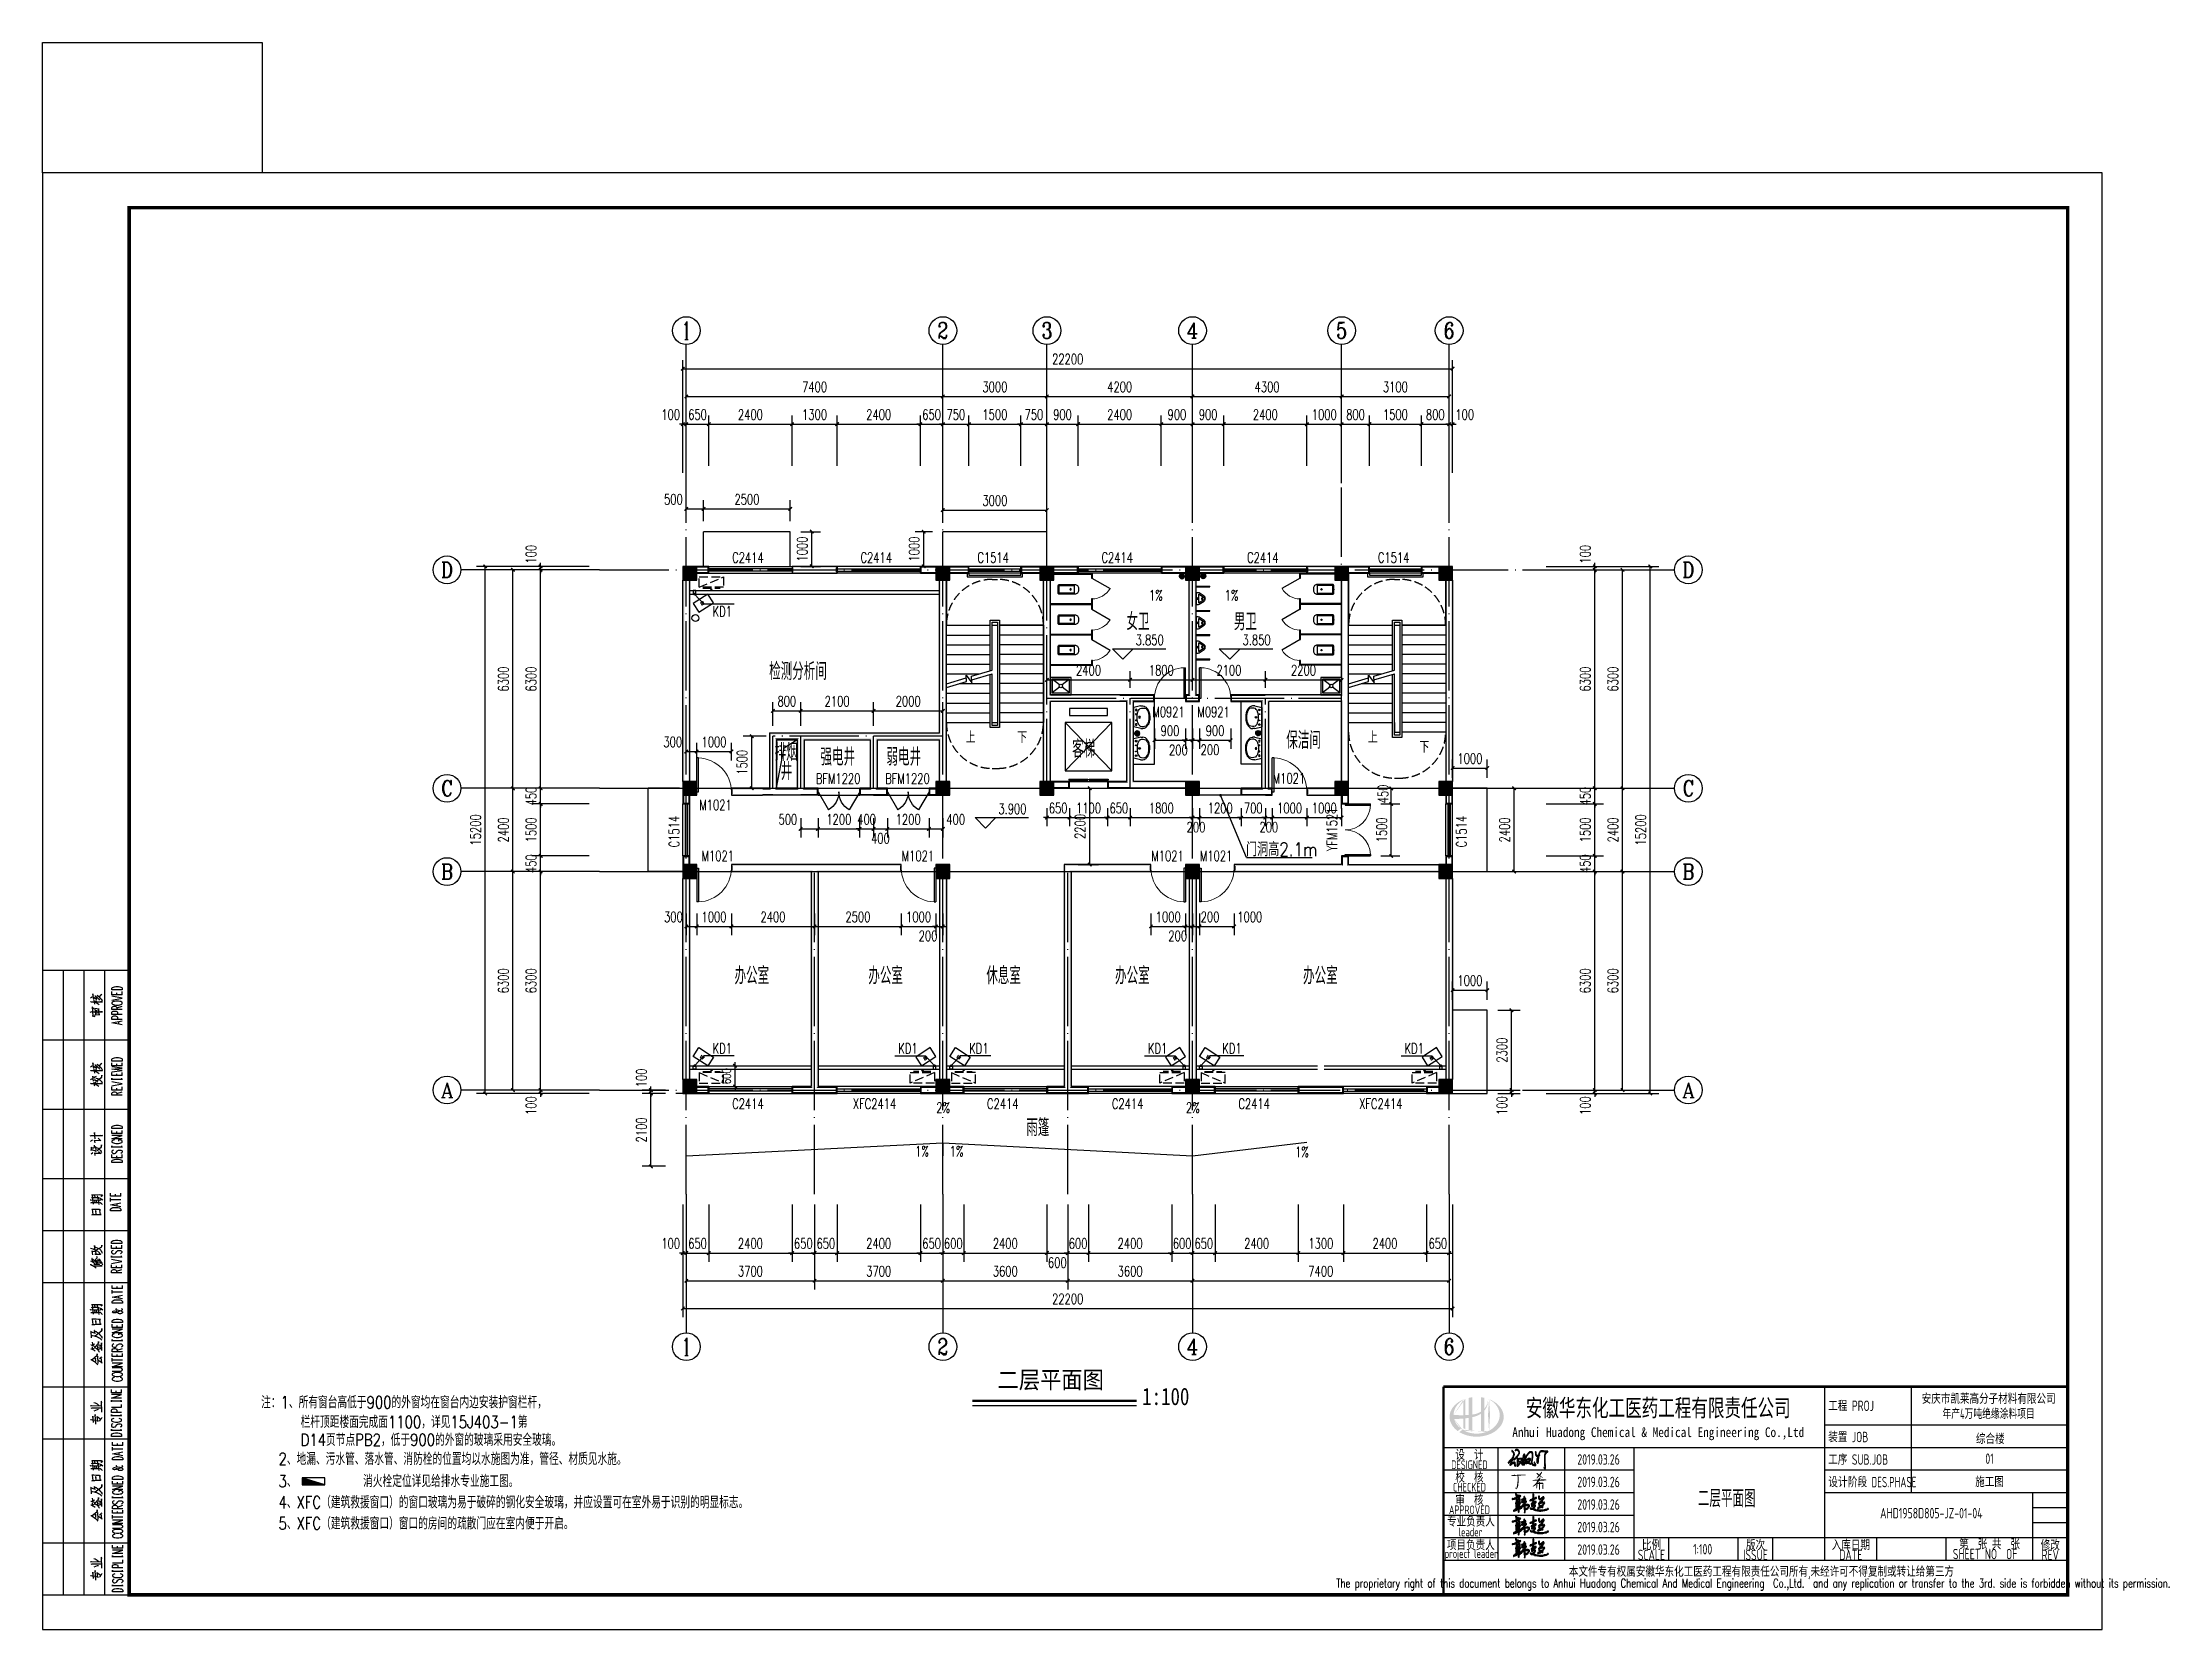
# Model space of a CAD drawing. Extents: x 5904849 to 6011887, y -826029 to -177002.
# Drawn here: x 5904849 to 5966187, y -451096 to -405337 of the extents above; entities that cross this region are included whole.
import ezdxf
from ezdxf.enums import TextEntityAlignment as Align

# ---------------------------------------------------------------- set-up
doc = ezdxf.new("R2010")
doc.units = 0
doc.header["$LTSCALE"] = 1000
doc.header["$MEASUREMENT"] = 0
doc.linetypes.add('DASH', pattern=[0.35, 0.25, -0.1])
doc.linetypes.add('DOTE', pattern=[2.42, 2, -0.2, 0.02, -0.2])
doc.layers.get('0').update_dxf_attribs({"linetype": 'CONTINUOUS'})
doc.layers.get('Defpoints').update_dxf_attribs({"linetype": 'CONTINUOUS'})
for name, color, linetype in [('AUDIT_I_111215025233-1', 7, 'CONTINUOUS'), ('AXIS', 3, 'CONTINUOUS'), ('AXIS_TEXT', 7, 'CONTINUOUS'), ('COLUMN', 9, 'CONTINUOUS'), ('DIM_ELEV', 3, 'CONTINUOUS'), ('DIM_LEAD', 3, 'CONTINUOUS'), ('DIM_SYMB', 3, 'CONTINUOUS'), ('DOTE', 252, 'CONTINUOUS'), ('HATCH', 8, 'CONTINUOUS'), ('LATRINE', 6, 'CONTINUOUS'), ('LVTRY', 6, 'CONTINUOUS'), ('PUB_DIM', 3, 'CONTINUOUS'), ('PUB_HATCH', 8, 'CONTINUOUS'), ('PUB_TEXT', 7, 'CONTINUOUS'), ('PUB_TITLE', 4, 'CONTINUOUS'), ('PUB_WALL', 9, 'CONTINUOUS'), ('RAIL', 163, 'CONTINUOUS'), ('S-COLU_DIM', 3, 'CONTINUOUS'), ('STAIR', 5, 'CONTINUOUS'), ('WALL', 2, 'CONTINUOUS'), ('WINDOW', 4, 'CONTINUOUS'), ('WINDOW_TEXT', 7, 'CONTINUOUS'), ('WP_F_PJ', 7, 'CONTINUOUS'), ('厨卫布置', 6, 'CONTINUOUS'), ('图名', 15, 'CONTINUOUS'), ('填充', 251, 'CONTINUOUS'), ('排水', 221, 'CONTINUOUS'), ('文字', 11, 'CONTINUOUS')]:
    doc.layers.add(name, color=color, linetype=linetype)
doc.styles.add('_HZTXT', font='txt.shx', dxfattribs={"width": 0.8, "bigfont": 'HZTXT.shx'})
doc.styles.add('_TCH_AXIS', font='COMPLEX', dxfattribs={"bigfont": 'GBCBIG'})
doc.styles.add('_TCH_DIM', font='SIMPLEX', dxfattribs={"bigfont": 'GBCBIG'})
doc.styles.add('_TCH_DIM_T3', font='SIMPLEX', dxfattribs={"width": 0.705882, "bigfont": 'GBCBIG'})
doc.styles.add('_TCH_DIM_T3_T3', font='SIMPLEX', dxfattribs={"width": 0.705882, "bigfont": 'GBCBIG'})
doc.styles.add('_TCH_LABEL', font='COMPLEX', dxfattribs={"bigfont": 'GBCBIG'})
doc.styles.add('_TCH_WINDOW', font='SIMPLEX', dxfattribs={"height": 3.5, "bigfont": 'GBCBIG'})
doc.styles.add('AHD', font='sceie.shx', dxfattribs={"width": 0.7, "bigfont": 'sceic.shx'})
doc.styles.add('COMPLEX', font='COMPLEX')
doc.styles.add('DIM_FONT', font='SIMPLEX', dxfattribs={"width": 0.7, "bigfont": 'GBCBIG'})
doc.styles.add('ECEC_TQ', font='txt_l.shx', dxfattribs={"bigfont": 'hztxt_l.shx'})
doc.styles.add('HZ1', font='txt.shx', dxfattribs={"bigfont": 'hzdx.shx'})
doc.styles.add('sceie', font='sceie.shx', dxfattribs={"bigfont": 'sceic.shx'})
doc.styles.add('schuco', font='sceie.shx', dxfattribs={"width": 0.7, "bigfont": 'sceic.shx'})
doc.styles.get("Standard").update_dxf_attribs({"font": 'GBENOR', "bigfont": 'GBCBIG'})
doc.styles.add('宋体', font='', dxfattribs={"width": 0.7})
doc.styles.get('宋体').set_extended_font_data('SimSun')
doc.dimstyles.new('_TCH_ARCH&&100', dxfattribs={"dimtxt": 297.5, "dimasz": 100, "dimexe": 250, "dimexo": 300, "dimgap": 126.25, "dimtad": 1, "dimdec": 0, "dimzin": 0, "dimdsep": 46, "dimtxsty": '_TCH_DIM_T3', "dimblk": 'ARCHTICK', "dimcen": 0.09, "dimclrt": 7, "dimazin": 2, "dimtfac": 1, "dimtdec": 0, "dimtix": 1, "dimtmove": 2, "dimatfit": 3, "dimfxl": 0, "dimtolj": 1, "dimtzin": 0, "dimarcsym": 0})
doc.dimstyles.new('_TCH_ARCH&&100$TCH&&100', dxfattribs={"dimtxt": 252.875, "dimasz": 100, "dimexe": 250, "dimexo": 300, "dimgap": 122.3125, "dimtad": 1, "dimdec": 0, "dimzin": 0, "dimdsep": 46, "dimtxsty": '_TCH_DIM_T3_T3', "dimblk": 'ARCHTICK', "dimcen": 0.09, "dimclrt": 7, "dimazin": 2, "dimtfac": 1, "dimtdec": 0, "dimtix": 1, "dimtmove": 2, "dimatfit": 3, "dimfxl": 0, "dimtolj": 1, "dimtzin": 0, "dimarcsym": 0})

msp = doc.modelspace()

# ---------------------------------------------------------------- texts
for s, height, style, width, p in [('女卫', 500, 'schuco', 0.7, (5936109, -422284.8)), ('男卫', 500, 'schuco', 0.7, (5939207.5, -422284.8)), ('检测分析间', 500, 'schuco', 0.7, (5925805.3, -423718.6)), ('排烟', 500, 'schuco', 0.7, (5925963.2, -426052.4)), ('强电井', 500, 'schuco', 0.7, (5927283.1, -426186.1)), ('弱电井', 500, 'schuco', 0.7, (5929188.1, -426186.1)), ('客梯', 500, 'schuco', 0.7, (5934541.4, -425956.9)), ('保洁间', 500, 'schuco', 0.7, (5940716.2, -425703.8)), ('井', 500, 'schuco', 0.7, (5926139.6, -426602.3)), ('办公室', 500, 'schuco', 0.7, (5924806.4, -432493.9)), ('办公室', 500, 'schuco', 0.7, (5928665.4, -432493.9)), ('休息室', 500, 'schuco', 0.7, (5932067.9, -432493.9)), ('办公室', 500, 'schuco', 0.7, (5935779.6, -432493.9)), ('办公室', 500, 'schuco', 0.7, (5941201, -432493.9)), ('雨篷', 500, 'schuco', 0.7, (5933220.4, -436872.3)), ('工程 PROJ', 300, 'sceie', 0.8, (5956346.2, -444796.5)), ('装置 JOB', 300, 'sceie', 0.8, (5956346.2, -445696.5)), ('工序 SUB.JOB', 300, 'sceie', 0.8, (5956346.2, -446346.5)), ('设计阶段 DES.PHASE', 300, 'sceie', 0.75, (5956346.2, -446996.5))]:
    msp.add_text(s, height=height, dxfattribs=dict(style=style, width=width)).set_placement(p)
for s, height, style, width, p in [('安徽华东化工医药工程有限责任公司', 500, '宋体', 0.7, (5951444.3, -444696.5)), ('安庆市凯莱高分子材料有限公司', 300, 'sceie', 0.8, (5960973.1, -444426.3)), ('年产4万吨绝缘涂料项目', 300, 'sceie', 0.65, (5960973.1, -444861.3)), ('Anhui Huadong Chemical & Medical Engineering Co.,Ltd', 280, '宋体', 0.85, (5951444.3, -445446.5)), ('设  计', 300, 'AHD', 0.8, (5945999.4, -446046.5)), ('设  计', 300, 'AHD', 0.8, (5945999.4, -446046.5)), ('综合楼', 300, 'sceie', 0.8, (5961020.9, -445582.5)), ('DESIGNED', 250, 'AHD', 0.8, (5945999.4, -446346.5)), ('DESIGNED', 250, 'AHD', 0.8, (5945999.4, -446346.5)), ('校  核', 300, 'AHD', 0.8, (5945999.4, -446696.5)), ('校  核', 300, 'AHD', 0.8, (5945999.4, -446696.5)), ('2019.03.26', 300, 'AHD', 0.8, (5949724.2, -446193.1)), ('01', 300, 'sceie', 0.8, (5960999.4, -446171.5)), ('CHECKED', 250, 'AHD', 0.8, (5945999.4, -446996.5)), ('CHECKED', 250, 'AHD', 0.8, (5945999.4, -446996.5)), ('2019.03.26', 300, 'AHD', 0.8, (5949724.2, -446843.1)), ('二层平面图', 500, 'AHD', 0.7, (5953418.3, -447310.2)), ('施工图', 300, 'sceie', 0.8, (5960999.4, -446821.5)), ('APPROVED', 250, 'AHD', 0.8, (5945999.4, -447646.5)), ('APPROVED', 250, 'AHD', 0.8, (5945999.4, -447646.5)), ('审  核', 300, 'AHD', 0.8, (5945999.4, -447346.5)), ('审  核', 300, 'AHD', 0.8, (5945999.4, -447346.5)), ('2019.03.26', 300, 'AHD', 0.8, (5949724.2, -447493.1)), ('专业负责人', 300, 'AHD', 0.8, (5946042.3, -447966.5)), ('leader', 250, 'AHD', 0.8, (5946029.4, -448286.5)), ('2019.03.26', 300, 'AHD', 0.8, (5949724.2, -448143.1)), ('project leader', 250, 'AHD', 0.8, (5946049.4, -448946.5)), ('项目负责人', 300, 'AHD', 0.8, (5946039.4, -448646.5)), ('2019.03.26', 300, 'AHD', 0.8, (5949724.2, -448793.1)), ('SCALE', 300, 'sceie', 0.8, (5951249.4, -448946.5)), ('比例', 300, 'sceie', 0.8, (5951249.4, -448646.5)), ('1:100', 300, 'sceie', 0.8, (5952725.3, -448783.4)), ('ISSUE', 300, 'sceie', 0.8, (5954249.4, -448946.5)), ('版次', 300, 'sceie', 0.8, (5954249.4, -448646.5)), ('入库日期', 300, 'sceie', 0.8, (5956999.4, -448646.5)), ('DATE', 300, 'sceie', 0.8, (5956999.4, -448946.5)), ('SHEET NO  OF  ', 300, 'sceie', 0.8, (5960999.4, -448921.5)), ('第  张 共  张', 300, 'sceie', 0.8, (5960999.4, -448621.5)), ('REV', 300, 'sceie', 0.8, (5962749.4, -448946.5)), ('修改', 300, 'sceie', 0.8, (5962749.4, -448646.5)), ('本文件专有权属安徽华东化工医药工程有限责任公司所有,未经许可不得复制或转让给第三方', 300, 'sceie', 0.8, (5954420.5, -449445.4)), ('The proprietary right of this document belongs to Anhui Huadong Chemical And Medical Engineering  Co.,Ltd.  and any replication or transfer to the 3rd. side is forbidden without its permission. ', 250, 'ECEC_TQ', 0.72, (5954249.4, -449796.5))]:
    msp.add_text(s, height=height, dxfattribs=dict(style=style, width=width)).set_placement(p, align=Align.MIDDLE)
at = {"style": 'sceie', "width": 0.8}
msp.add_attdef('AHD1958D805-JZ-01-04', text='200320-02-040', height=300, dxfattribs=at).set_placement((5959320.1, -447742.7), align=Align.MIDDLE)
at = {"layer": 'PUB_DIM', "style": '_HZTXT', "width": 0.8}
msp.add_text('门洞高2.1m', height=400, dxfattribs=at).set_placement((5939555.5, -428802.7))
at = {"layer": 'PUB_TEXT', "width": 0.705882}
for s, style, p in [('1%', '_TCH_AXIS', (5936756.9, -421422)), ('1%', '_TCH_AXIS', (5938941.7, -421422)), ('KD1', '_TCH_LABEL', (5924171.7, -421889.7)), ('KD1', '_TCH_LABEL', (5924171.7, -434492.3)), ('KD1', '_TCH_LABEL', (5929527, -434492.3)), ('KD1', '_TCH_LABEL', (5931571.7, -434492.3)), ('KD1', '_TCH_LABEL', (5936727, -434492.3)), ('KD1', '_TCH_LABEL', (5938871.7, -434492.3)), ('KD1', '_TCH_LABEL', (5944127, -434492.3)), ('2%', '_TCH_AXIS', (5930624.3, -436196.5)), ('2%', '_TCH_AXIS', (5937824.3, -436196.5)), ('1%', '_TCH_AXIS', (5930014.7, -437454.8)), ('1%', '_TCH_AXIS', (5931012.6, -437454.8)), ('1%', '_TCH_AXIS', (5940973.3, -437474.7))]:
    msp.add_text(s, height=297.5, dxfattribs=dict(at, style=style)).set_placement(p)
at = {"layer": 'PUB_TEXT', "color": 0, "style": '_TCH_DIM', "width": 0.705882}
for s, p in [('3.850', (5936374.1, -422712.5)), ('3.850', (5939456, -422712.5)), ('3.900', (5932415.3, -427583))]:
    msp.add_text(s, height=297.5, dxfattribs=at).set_placement(p)
at = {"layer": 'PUB_TEXT', "color": 0, "style": '_TCH_DIM'}
for s, p in [('上', (5931472.5, -425537.2)), ('下', (5932956.9, -425537.2)), ('上', (5943072.5, -425537.2)), ('下', (5944556.9, -425817.2))]:
    msp.add_text(s, height=337.6, dxfattribs=at).set_placement(p)
at = {"layer": '厨卫布置', "style": 'DIM_FONT', "width": 0.494118}
for rotation, p in [(32.716692, (5923867.4, -421565.5)), (327.283308, (5923810.3, -434607.8)), (32.716692, (5930293.2, -434688.1)), (327.283308, (5931210.3, -434607.8)), (32.716692, (5937493.2, -434688.1)), (327.283308, (5938410.3, -434607.8)), (32.716692, (5944893.2, -434688.1))]:
    msp.add_text('LW', height=89.65, rotation=rotation, dxfattribs=at).set_placement(p)
at = {"layer": '图名', "style": '宋体'}
for s, width, p in [('二层平面图', 0.9, (5932389.2, -444146)), ('1:100', 0.8, (5936562.1, -444626.8))]:
    msp.add_text(s, height=500, dxfattribs=dict(at, width=width)).set_placement(p)
at = {"layer": '文字', "style": 'HZ1', "width": 0.8}
for s, p in [('注：1、所有窗台高低于900的外窗均在窗台内边安装护窗栏杆，', (5911153.1, -444721.1)), ('栏杆顶距楼面完成面1100，详见15J403-1第', (5912292.2, -445289)), ('D14页节点PB2，低于900的外窗的玻璃采用安全玻璃。', (5912292.2, -445803.6)), ('2、地漏、污水管、落水管、消防栓的位置均以水施图为准，管径、材质见水施。', (5911654.9, -446353.6)), ('3、       消火栓定位详见给排水专业施工图。', (5911654.9, -446993.2)), ('4、XFC（建筑救援窗口）的窗口玻璃为易于破碎的钢化安全玻璃，并应设置可在室外易于识别的明显标志。', (5911654.9, -447604.4)), ('5、XFC（建筑救援窗口）窗口的房间的疏散门应在室内便于开启。', (5911654.9, -448213.2))]:
    msp.add_text(s, height=350, dxfattribs=at).set_placement(p)

# ---------------------------------------------------------------- blocks, each defined once
blk = doc.blocks.new('_ArchTick')
at = {"color": 0, "linetype": 'ByBlock', "const_width": 0.4}
blk.add_lwpolyline([(-0.5, -0.5), (0.5, 0.5)], dxfattribs=at)
blk = doc.blocks.new('*D165')
at = {"layer": 'Defpoints', "color": 0}
for p in [(5943146, -427292), (5943744, -427292), (5943146, -428792)]:
    blk.add_point(p, dxfattribs=at)
at = {"layer": 'PUB_DIM', "color": 0, "lineweight": -2}
for p, q in [((5943446, -427292), (5943994, -427292)), ((5943744, -428792), (5943744, -427292)), ((5943446, -428792), (5943994, -428792))]:
    blk.add_line(p, q, dxfattribs=at)
at = {"layer": 'PUB_DIM', "color": 0, "lineweight": -2, "xscale": 100, "yscale": 100, "zscale": 100}
for p, rotation in [((5943744, -427292), 90), ((5943744, -428792), 270)]:
    blk.add_blockref('_ArchTick', p, dxfattribs=dict(at, rotation=rotation))
at = {"layer": 'PUB_DIM', "color": 7, "insert": (5943469, -428042), "char_height": 297.5, "attachment_point": 5, "rotation": 90, "style": '_TCH_DIM_T3'}
blk.add_mtext('\\A1;1500', dxfattribs=at)
blk = doc.blocks.new('*D166')
at = {"layer": 'Defpoints', "color": 0}
for p in [(5943146, -426842), (5943744, -426842), (5943146, -427292)]:
    blk.add_point(p, dxfattribs=at)
at = {"layer": 'PUB_DIM', "color": 0, "lineweight": -2}
for p, q in [((5943446, -426842), (5943994, -426842)), ((5943744, -427292), (5943744, -426842)), ((5943446, -427292), (5943994, -427292))]:
    blk.add_line(p, q, dxfattribs=at)
at = {"layer": 'PUB_DIM', "color": 0, "lineweight": -2, "xscale": 100, "yscale": 100, "zscale": 100}
for p, rotation in [((5943744, -426842), 90), ((5943744, -427292), 270)]:
    blk.add_blockref('_ArchTick', p, dxfattribs=dict(at, rotation=rotation))
at = {"layer": 'PUB_DIM', "color": 7, "insert": (5943510, -427004), "char_height": 297.5, "attachment_point": 5, "rotation": 90, "style": '_TCH_DIM_T3'}
blk.add_mtext('\\A1;450', dxfattribs=at)
blk = doc.blocks.new('*D870')
at = {"layer": 'Defpoints', "color": 0}
for p in [(5934414, -426842), (5935048, -426842), (5934414, -429042)]:
    blk.add_point(p, dxfattribs=at)
at = {"layer": 'PUB_DIM', "color": 0, "lineweight": -2}
for p, q in [((5934714, -426842), (5935298, -426842)), ((5935048, -429042), (5935048, -426842)), ((5934714, -429042), (5935298, -429042))]:
    blk.add_line(p, q, dxfattribs=at)
at = {"layer": 'PUB_DIM', "color": 0, "lineweight": -2, "xscale": 100, "yscale": 100, "zscale": 100}
for p, rotation in [((5935048, -426842), 90), ((5935048, -429042), 270)]:
    blk.add_blockref('_ArchTick', p, dxfattribs=dict(at, rotation=rotation))
at = {"layer": 'PUB_DIM', "color": 7, "insert": (5934773, -427942), "char_height": 297.5, "attachment_point": 5, "rotation": 90, "style": '_TCH_DIM_T3'}
blk.add_mtext('\\A1;2200', dxfattribs=at)
blk = doc.blocks.new('*D891')
at = {"layer": 'Defpoints', "color": 0}
for p in [(5933814, -427114), (5934464, -427114), (5934464, -427687)]:
    blk.add_point(p, dxfattribs=at)
at = {"layer": 'PUB_DIM', "color": 0, "lineweight": -2}
for p, q in [((5933814, -427414), (5933814, -427937)), ((5934464, -427414), (5934464, -427937)), ((5933814, -427687), (5933714, -427687)), ((5933814, -427687), (5934464, -427687)), ((5934464, -427687), (5934564, -427687))]:
    blk.add_line(p, q, dxfattribs=at)
at = {"layer": 'PUB_DIM', "color": 0, "lineweight": -2, "xscale": 100, "yscale": 100, "zscale": 100}
blk.add_blockref('_ArchTick', (5933814, -427687), dxfattribs=at)
at = {"layer": 'PUB_DIM', "color": 0, "lineweight": -2, "xscale": 100, "yscale": 100, "zscale": 100, "rotation": 180}
blk.add_blockref('_ArchTick', (5934464, -427687), dxfattribs=at)
at = {"layer": 'PUB_DIM', "color": 7, "insert": (5934139, -427412), "char_height": 297.5, "attachment_point": 5, "style": '_TCH_DIM_T3'}
blk.add_mtext('\\A1;650', dxfattribs=at)
blk = doc.blocks.new('*D892')
at = {"layer": 'Defpoints', "color": 0}
for p in [(5934464, -427114), (5935564, -427114), (5935564, -427687)]:
    blk.add_point(p, dxfattribs=at)
at = {"layer": 'PUB_DIM', "color": 0, "lineweight": -2}
for p, q in [((5934464, -427414), (5934464, -427937)), ((5935564, -427414), (5935564, -427937)), ((5934464, -427687), (5935564, -427687))]:
    blk.add_line(p, q, dxfattribs=at)
at = {"layer": 'PUB_DIM', "color": 0, "lineweight": -2, "xscale": 100, "yscale": 100, "zscale": 100, "rotation": 180}
blk.add_blockref('_ArchTick', (5934464, -427687), dxfattribs=at)
at = {"layer": 'PUB_DIM', "color": 0, "lineweight": -2, "xscale": 100, "yscale": 100, "zscale": 100}
blk.add_blockref('_ArchTick', (5935564, -427687), dxfattribs=at)
at = {"layer": 'PUB_DIM', "color": 7, "insert": (5935014, -427412), "char_height": 297.5, "attachment_point": 5, "style": '_TCH_DIM_T3'}
blk.add_mtext('\\A1;1100', dxfattribs=at)
blk = doc.blocks.new('*D893')
at = {"layer": 'Defpoints', "color": 0}
for p in [(5935564, -427114), (5936214, -427114), (5936214, -427687)]:
    blk.add_point(p, dxfattribs=at)
at = {"layer": 'PUB_DIM', "color": 0, "lineweight": -2}
for p, q in [((5935564, -427414), (5935564, -427937)), ((5936214, -427414), (5936214, -427937)), ((5935564, -427687), (5935464, -427687)), ((5935564, -427687), (5936214, -427687)), ((5936214, -427687), (5936314, -427687))]:
    blk.add_line(p, q, dxfattribs=at)
at = {"layer": 'PUB_DIM', "color": 0, "lineweight": -2, "xscale": 100, "yscale": 100, "zscale": 100}
blk.add_blockref('_ArchTick', (5935564, -427687), dxfattribs=at)
at = {"layer": 'PUB_DIM', "color": 0, "lineweight": -2, "xscale": 100, "yscale": 100, "zscale": 100, "rotation": 180}
blk.add_blockref('_ArchTick', (5936214, -427687), dxfattribs=at)
at = {"layer": 'PUB_DIM', "color": 7, "insert": (5935889, -427412), "char_height": 297.5, "attachment_point": 5, "style": '_TCH_DIM_T3'}
blk.add_mtext('\\A1;650', dxfattribs=at)
blk = doc.blocks.new('*D894')
at = {"layer": 'Defpoints', "color": 0}
for p in [(5936214, -427114), (5938014, -427114), (5938014, -427687)]:
    blk.add_point(p, dxfattribs=at)
at = {"layer": 'PUB_DIM', "color": 0, "lineweight": -2}
for p, q in [((5936214, -427414), (5936214, -427937)), ((5938014, -427414), (5938014, -427937)), ((5936214, -427687), (5938014, -427687))]:
    blk.add_line(p, q, dxfattribs=at)
at = {"layer": 'PUB_DIM', "color": 0, "lineweight": -2, "xscale": 100, "yscale": 100, "zscale": 100, "rotation": 180}
blk.add_blockref('_ArchTick', (5936214, -427687), dxfattribs=at)
at = {"layer": 'PUB_DIM', "color": 0, "lineweight": -2, "xscale": 100, "yscale": 100, "zscale": 100}
blk.add_blockref('_ArchTick', (5938014, -427687), dxfattribs=at)
at = {"layer": 'PUB_DIM', "color": 7, "insert": (5937114, -427412), "char_height": 297.5, "attachment_point": 5, "style": '_TCH_DIM_T3'}
blk.add_mtext('\\A1;1800', dxfattribs=at)
blk = doc.blocks.new('*D895')
at = {"layer": 'Defpoints', "color": 0}
for p in [(5938014, -427114), (5938214, -427114), (5938214, -427687)]:
    blk.add_point(p, dxfattribs=at)
at = {"layer": 'PUB_DIM', "color": 0, "lineweight": -2}
for p, q in [((5938014, -427414), (5938014, -427937)), ((5938214, -427414), (5938214, -427937)), ((5938014, -427687), (5937914, -427687)), ((5938014, -427687), (5938214, -427687)), ((5938214, -427687), (5938314, -427687))]:
    blk.add_line(p, q, dxfattribs=at)
at = {"layer": 'PUB_DIM', "color": 0, "lineweight": -2, "xscale": 100, "yscale": 100, "zscale": 100}
blk.add_blockref('_ArchTick', (5938014, -427687), dxfattribs=at)
at = {"layer": 'PUB_DIM', "color": 0, "lineweight": -2, "xscale": 100, "yscale": 100, "zscale": 100, "rotation": 180}
blk.add_blockref('_ArchTick', (5938214, -427687), dxfattribs=at)
at = {"layer": 'PUB_DIM', "color": 7, "insert": (5938114, -427962), "char_height": 297.5, "attachment_point": 5, "style": '_TCH_DIM_T3'}
blk.add_mtext('\\A1;200', dxfattribs=at)
blk = doc.blocks.new('*D896')
at = {"layer": 'Defpoints', "color": 0}
for p in [(5938214, -427114), (5939414, -427114), (5939414, -427687)]:
    blk.add_point(p, dxfattribs=at)
at = {"layer": 'PUB_DIM', "color": 0, "lineweight": -2}
for p, q in [((5938214, -427414), (5938214, -427937)), ((5939414, -427414), (5939414, -427937)), ((5938214, -427687), (5939414, -427687))]:
    blk.add_line(p, q, dxfattribs=at)
at = {"layer": 'PUB_DIM', "color": 0, "lineweight": -2, "xscale": 100, "yscale": 100, "zscale": 100, "rotation": 180}
blk.add_blockref('_ArchTick', (5938214, -427687), dxfattribs=at)
at = {"layer": 'PUB_DIM', "color": 0, "lineweight": -2, "xscale": 100, "yscale": 100, "zscale": 100}
blk.add_blockref('_ArchTick', (5939414, -427687), dxfattribs=at)
at = {"layer": 'PUB_DIM', "color": 7, "insert": (5938814, -427412), "char_height": 297.5, "attachment_point": 5, "style": '_TCH_DIM_T3'}
blk.add_mtext('\\A1;1200', dxfattribs=at)
blk = doc.blocks.new('*D897')
at = {"layer": 'Defpoints', "color": 0}
for p in [(5939414, -427114), (5940114, -427114), (5940114, -427687)]:
    blk.add_point(p, dxfattribs=at)
at = {"layer": 'PUB_DIM', "color": 0, "lineweight": -2}
for p, q in [((5939414, -427414), (5939414, -427937)), ((5940114, -427414), (5940114, -427937)), ((5939414, -427687), (5939314, -427687)), ((5939414, -427687), (5940114, -427687)), ((5940114, -427687), (5940214, -427687))]:
    blk.add_line(p, q, dxfattribs=at)
at = {"layer": 'PUB_DIM', "color": 0, "lineweight": -2, "xscale": 100, "yscale": 100, "zscale": 100}
blk.add_blockref('_ArchTick', (5939414, -427687), dxfattribs=at)
at = {"layer": 'PUB_DIM', "color": 0, "lineweight": -2, "xscale": 100, "yscale": 100, "zscale": 100, "rotation": 180}
blk.add_blockref('_ArchTick', (5940114, -427687), dxfattribs=at)
at = {"layer": 'PUB_DIM', "color": 7, "insert": (5939764, -427412), "char_height": 297.5, "attachment_point": 5, "style": '_TCH_DIM_T3'}
blk.add_mtext('\\A1;700', dxfattribs=at)
blk = doc.blocks.new('*D898')
at = {"layer": 'Defpoints', "color": 0}
for p in [(5940114, -427114), (5940314, -427114), (5940314, -427687)]:
    blk.add_point(p, dxfattribs=at)
at = {"layer": 'PUB_DIM', "color": 0, "lineweight": -2}
for p, q in [((5940114, -427414), (5940114, -427937)), ((5940314, -427414), (5940314, -427937)), ((5940114, -427687), (5940014, -427687)), ((5940114, -427687), (5940314, -427687)), ((5940314, -427687), (5940414, -427687))]:
    blk.add_line(p, q, dxfattribs=at)
at = {"layer": 'PUB_DIM', "color": 0, "lineweight": -2, "xscale": 100, "yscale": 100, "zscale": 100}
blk.add_blockref('_ArchTick', (5940114, -427687), dxfattribs=at)
at = {"layer": 'PUB_DIM', "color": 0, "lineweight": -2, "xscale": 100, "yscale": 100, "zscale": 100, "rotation": 180}
blk.add_blockref('_ArchTick', (5940314, -427687), dxfattribs=at)
at = {"layer": 'PUB_DIM', "color": 7, "insert": (5940214, -427962), "char_height": 297.5, "attachment_point": 5, "style": '_TCH_DIM_T3'}
blk.add_mtext('\\A1;200', dxfattribs=at)
blk = doc.blocks.new('*D899')
at = {"layer": 'Defpoints', "color": 0}
for p in [(5940314, -427114), (5941314, -427114), (5941314, -427687)]:
    blk.add_point(p, dxfattribs=at)
at = {"layer": 'PUB_DIM', "color": 0, "lineweight": -2}
for p, q in [((5940314, -427414), (5940314, -427937)), ((5941314, -427414), (5941314, -427937)), ((5940314, -427687), (5941314, -427687))]:
    blk.add_line(p, q, dxfattribs=at)
at = {"layer": 'PUB_DIM', "color": 0, "lineweight": -2, "xscale": 100, "yscale": 100, "zscale": 100, "rotation": 180}
blk.add_blockref('_ArchTick', (5940314, -427687), dxfattribs=at)
at = {"layer": 'PUB_DIM', "color": 0, "lineweight": -2, "xscale": 100, "yscale": 100, "zscale": 100}
blk.add_blockref('_ArchTick', (5941314, -427687), dxfattribs=at)
at = {"layer": 'PUB_DIM', "color": 7, "insert": (5940814, -427412), "char_height": 297.5, "attachment_point": 5, "style": '_TCH_DIM_T3'}
blk.add_mtext('\\A1;1000', dxfattribs=at)
blk = doc.blocks.new('*D900')
at = {"layer": 'Defpoints', "color": 0}
for p in [(5941314, -427114), (5942314, -427114), (5942314, -427687)]:
    blk.add_point(p, dxfattribs=at)
at = {"layer": 'PUB_DIM', "color": 0, "lineweight": -2}
for p, q in [((5941314, -427414), (5941314, -427937)), ((5942314, -427414), (5942314, -427937)), ((5941314, -427687), (5942314, -427687))]:
    blk.add_line(p, q, dxfattribs=at)
at = {"layer": 'PUB_DIM', "color": 0, "lineweight": -2, "xscale": 100, "yscale": 100, "zscale": 100, "rotation": 180}
blk.add_blockref('_ArchTick', (5941314, -427687), dxfattribs=at)
at = {"layer": 'PUB_DIM', "color": 0, "lineweight": -2, "xscale": 100, "yscale": 100, "zscale": 100}
blk.add_blockref('_ArchTick', (5942314, -427687), dxfattribs=at)
at = {"layer": 'PUB_DIM', "color": 7, "insert": (5941814, -427412), "char_height": 297.5, "attachment_point": 5, "style": '_TCH_DIM_T3'}
blk.add_mtext('\\A1;1000', dxfattribs=at)
blk = doc.blocks.new('*D924')
at = {"layer": 'Defpoints', "color": 0}
for p in [(5938214, -430153), (5939214, -430153), (5939214, -430824)]:
    blk.add_point(p, dxfattribs=at)
at = {"layer": 'PUB_DIM', "color": 0, "lineweight": -2}
for p, q in [((5938214, -430453), (5938214, -431074)), ((5939214, -430453), (5939214, -431074)), ((5938214, -430824), (5939214, -430824))]:
    blk.add_line(p, q, dxfattribs=at)
at = {"layer": 'PUB_DIM', "color": 0, "lineweight": -2, "xscale": 100, "yscale": 100, "zscale": 100, "rotation": 180}
blk.add_blockref('_ArchTick', (5938214, -430824), dxfattribs=at)
at = {"layer": 'PUB_DIM', "color": 0, "lineweight": -2, "xscale": 100, "yscale": 100, "zscale": 100}
blk.add_blockref('_ArchTick', (5939214, -430824), dxfattribs=at)
at = {"layer": 'PUB_DIM', "color": 7, "insert": (5939664, -430549), "char_height": 297.5, "attachment_point": 5, "style": '_TCH_DIM_T3'}
blk.add_mtext('\\A1;1000', dxfattribs=at)
blk = doc.blocks.new('*D925')
at = {"layer": 'Defpoints', "color": 0}
for p in [(5938014, -430153), (5938214, -430153), (5938214, -430824)]:
    blk.add_point(p, dxfattribs=at)
at = {"layer": 'PUB_DIM', "color": 0, "lineweight": -2}
for p, q in [((5938014, -430453), (5938014, -431074)), ((5938214, -430453), (5938214, -431074)), ((5938014, -430824), (5937914, -430824)), ((5938014, -430824), (5938214, -430824)), ((5938214, -430824), (5938314, -430824))]:
    blk.add_line(p, q, dxfattribs=at)
at = {"layer": 'PUB_DIM', "color": 0, "lineweight": -2, "xscale": 100, "yscale": 100, "zscale": 100}
blk.add_blockref('_ArchTick', (5938014, -430824), dxfattribs=at)
at = {"layer": 'PUB_DIM', "color": 0, "lineweight": -2, "xscale": 100, "yscale": 100, "zscale": 100, "rotation": 180}
blk.add_blockref('_ArchTick', (5938214, -430824), dxfattribs=at)
at = {"layer": 'PUB_DIM', "color": 7, "insert": (5938518, -430549), "char_height": 297.5, "attachment_point": 5, "style": '_TCH_DIM_T3'}
blk.add_mtext('\\A1;200', dxfattribs=at)
blk = doc.blocks.new('*D926')
at = {"layer": 'Defpoints', "color": 0}
for p in [(5937814, -430153), (5938014, -430153), (5938014, -430824)]:
    blk.add_point(p, dxfattribs=at)
at = {"layer": 'PUB_DIM', "color": 0, "lineweight": -2}
for p, q in [((5937814, -430453), (5937814, -431074)), ((5938014, -430453), (5938014, -431074)), ((5937814, -430824), (5937714, -430824)), ((5937814, -430824), (5938014, -430824)), ((5938014, -430824), (5938114, -430824))]:
    blk.add_line(p, q, dxfattribs=at)
at = {"layer": 'PUB_DIM', "color": 0, "lineweight": -2, "xscale": 100, "yscale": 100, "zscale": 100}
blk.add_blockref('_ArchTick', (5937814, -430824), dxfattribs=at)
at = {"layer": 'PUB_DIM', "color": 0, "lineweight": -2, "xscale": 100, "yscale": 100, "zscale": 100, "rotation": 180}
blk.add_blockref('_ArchTick', (5938014, -430824), dxfattribs=at)
at = {"layer": 'PUB_DIM', "color": 7, "insert": (5937586, -431099), "char_height": 297.5, "attachment_point": 5, "style": '_TCH_DIM_T3'}
blk.add_mtext('\\A1;200', dxfattribs=at)
blk = doc.blocks.new('*D927')
at = {"layer": 'Defpoints', "color": 0}
for p in [(5936814, -430153), (5937814, -430153), (5937814, -430824)]:
    blk.add_point(p, dxfattribs=at)
at = {"layer": 'PUB_DIM', "color": 0, "lineweight": -2}
for p, q in [((5936814, -430453), (5936814, -431074)), ((5937814, -430453), (5937814, -431074)), ((5936814, -430824), (5937814, -430824))]:
    blk.add_line(p, q, dxfattribs=at)
at = {"layer": 'PUB_DIM', "color": 0, "lineweight": -2, "xscale": 100, "yscale": 100, "zscale": 100, "rotation": 180}
blk.add_blockref('_ArchTick', (5936814, -430824), dxfattribs=at)
at = {"layer": 'PUB_DIM', "color": 0, "lineweight": -2, "xscale": 100, "yscale": 100, "zscale": 100}
blk.add_blockref('_ArchTick', (5937814, -430824), dxfattribs=at)
at = {"layer": 'PUB_DIM', "color": 7, "insert": (5937314, -430549), "char_height": 297.5, "attachment_point": 5, "style": '_TCH_DIM_T3'}
blk.add_mtext('\\A1;1000', dxfattribs=at)
blk = doc.blocks.new('*D928')
at = {"layer": 'Defpoints', "color": 0}
for p in [(5930614, -430153), (5930814, -430153), (5930814, -430824)]:
    blk.add_point(p, dxfattribs=at)
at = {"layer": 'PUB_DIM', "color": 0, "lineweight": -2}
for p, q in [((5930614, -430453), (5930614, -431074)), ((5930814, -430453), (5930814, -431074)), ((5930614, -430824), (5930514, -430824)), ((5930614, -430824), (5930814, -430824)), ((5930814, -430824), (5930914, -430824))]:
    blk.add_line(p, q, dxfattribs=at)
at = {"layer": 'PUB_DIM', "color": 0, "lineweight": -2, "xscale": 100, "yscale": 100, "zscale": 100}
blk.add_blockref('_ArchTick', (5930614, -430824), dxfattribs=at)
at = {"layer": 'PUB_DIM', "color": 0, "lineweight": -2, "xscale": 100, "yscale": 100, "zscale": 100, "rotation": 180}
blk.add_blockref('_ArchTick', (5930814, -430824), dxfattribs=at)
at = {"layer": 'PUB_DIM', "color": 7, "insert": (5930386, -431099), "char_height": 297.5, "attachment_point": 5, "style": '_TCH_DIM_T3'}
blk.add_mtext('\\A1;200', dxfattribs=at)
blk = doc.blocks.new('*D929')
at = {"layer": 'Defpoints', "color": 0}
for p in [(5929614, -430153), (5930614, -430153), (5930614, -430824)]:
    blk.add_point(p, dxfattribs=at)
at = {"layer": 'PUB_DIM', "color": 0, "lineweight": -2}
for p, q in [((5929614, -430453), (5929614, -431074)), ((5930614, -430453), (5930614, -431074)), ((5929614, -430824), (5930614, -430824))]:
    blk.add_line(p, q, dxfattribs=at)
at = {"layer": 'PUB_DIM', "color": 0, "lineweight": -2, "xscale": 100, "yscale": 100, "zscale": 100, "rotation": 180}
blk.add_blockref('_ArchTick', (5929614, -430824), dxfattribs=at)
at = {"layer": 'PUB_DIM', "color": 0, "lineweight": -2, "xscale": 100, "yscale": 100, "zscale": 100}
blk.add_blockref('_ArchTick', (5930614, -430824), dxfattribs=at)
at = {"layer": 'PUB_DIM', "color": 7, "insert": (5930114, -430549), "char_height": 297.5, "attachment_point": 5, "style": '_TCH_DIM_T3'}
blk.add_mtext('\\A1;1000', dxfattribs=at)
blk = doc.blocks.new('*D930')
at = {"layer": 'Defpoints', "color": 0}
for p in [(5927114, -430153), (5929614, -430153), (5929614, -430824)]:
    blk.add_point(p, dxfattribs=at)
at = {"layer": 'PUB_DIM', "color": 0, "lineweight": -2}
for p, q in [((5927114, -430453), (5927114, -431074)), ((5929614, -430453), (5929614, -431074)), ((5927114, -430824), (5929614, -430824))]:
    blk.add_line(p, q, dxfattribs=at)
at = {"layer": 'PUB_DIM', "color": 0, "lineweight": -2, "xscale": 100, "yscale": 100, "zscale": 100, "rotation": 180}
blk.add_blockref('_ArchTick', (5927114, -430824), dxfattribs=at)
at = {"layer": 'PUB_DIM', "color": 0, "lineweight": -2, "xscale": 100, "yscale": 100, "zscale": 100}
blk.add_blockref('_ArchTick', (5929614, -430824), dxfattribs=at)
at = {"layer": 'PUB_DIM', "color": 7, "insert": (5928364, -430549), "char_height": 297.5, "attachment_point": 5, "style": '_TCH_DIM_T3'}
blk.add_mtext('\\A1;2500', dxfattribs=at)
blk = doc.blocks.new('*D931')
at = {"layer": 'Defpoints', "color": 0}
for p in [(5924714, -430153), (5927114, -430153), (5927114, -430824)]:
    blk.add_point(p, dxfattribs=at)
at = {"layer": 'PUB_DIM', "color": 0, "lineweight": -2}
for p, q in [((5924714, -430453), (5924714, -431074)), ((5927114, -430453), (5927114, -431074)), ((5924714, -430824), (5927114, -430824))]:
    blk.add_line(p, q, dxfattribs=at)
at = {"layer": 'PUB_DIM', "color": 0, "lineweight": -2, "xscale": 100, "yscale": 100, "zscale": 100, "rotation": 180}
blk.add_blockref('_ArchTick', (5924714, -430824), dxfattribs=at)
at = {"layer": 'PUB_DIM', "color": 0, "lineweight": -2, "xscale": 100, "yscale": 100, "zscale": 100}
blk.add_blockref('_ArchTick', (5927114, -430824), dxfattribs=at)
at = {"layer": 'PUB_DIM', "color": 7, "insert": (5925914, -430549), "char_height": 297.5, "attachment_point": 5, "style": '_TCH_DIM_T3'}
blk.add_mtext('\\A1;2400', dxfattribs=at)
blk = doc.blocks.new('*D932')
at = {"layer": 'Defpoints', "color": 0}
for p in [(5923714, -430153), (5924714, -430153), (5924714, -430824)]:
    blk.add_point(p, dxfattribs=at)
at = {"layer": 'PUB_DIM', "color": 0, "lineweight": -2}
for p, q in [((5923714, -430453), (5923714, -431074)), ((5924714, -430453), (5924714, -431074)), ((5923714, -430824), (5924714, -430824))]:
    blk.add_line(p, q, dxfattribs=at)
at = {"layer": 'PUB_DIM', "color": 0, "lineweight": -2, "xscale": 100, "yscale": 100, "zscale": 100, "rotation": 180}
blk.add_blockref('_ArchTick', (5923714, -430824), dxfattribs=at)
at = {"layer": 'PUB_DIM', "color": 0, "lineweight": -2, "xscale": 100, "yscale": 100, "zscale": 100}
blk.add_blockref('_ArchTick', (5924714, -430824), dxfattribs=at)
at = {"layer": 'PUB_DIM', "color": 7, "insert": (5924214, -430549), "char_height": 297.5, "attachment_point": 5, "style": '_TCH_DIM_T3'}
blk.add_mtext('\\A1;1000', dxfattribs=at)
blk = doc.blocks.new('*D933')
at = {"layer": 'Defpoints', "color": 0}
for p in [(5923414, -430153), (5923714, -430153), (5923714, -430824)]:
    blk.add_point(p, dxfattribs=at)
at = {"layer": 'PUB_DIM', "color": 0, "lineweight": -2}
for p, q in [((5923414, -430453), (5923414, -431074)), ((5923714, -430453), (5923714, -431074)), ((5923414, -430824), (5923714, -430824))]:
    blk.add_line(p, q, dxfattribs=at)
at = {"layer": 'PUB_DIM', "color": 0, "lineweight": -2, "xscale": 100, "yscale": 100, "zscale": 100, "rotation": 180}
blk.add_blockref('_ArchTick', (5923414, -430824), dxfattribs=at)
at = {"layer": 'PUB_DIM', "color": 0, "lineweight": -2, "xscale": 100, "yscale": 100, "zscale": 100}
blk.add_blockref('_ArchTick', (5923714, -430824), dxfattribs=at)
at = {"layer": 'PUB_DIM', "color": 7, "insert": (5923044, -430549), "char_height": 297.5, "attachment_point": 5, "style": '_TCH_DIM_T3'}
blk.add_mtext('\\A1;300', dxfattribs=at)
blk = doc.blocks.new('*D934')
at = {"layer": 'Defpoints', "color": 0}
for p in [(5924714, -425780), (5923714, -426337), (5924714, -426337)]:
    blk.add_point(p, dxfattribs=at)
at = {"layer": 'PUB_DIM', "color": 0, "lineweight": -2}
for p, q in [((5923714, -426037), (5923714, -425530)), ((5924714, -426037), (5924714, -425530)), ((5923714, -425780), (5924714, -425780))]:
    blk.add_line(p, q, dxfattribs=at)
at = {"layer": 'PUB_DIM', "color": 0, "lineweight": -2, "xscale": 100, "yscale": 100, "zscale": 100, "rotation": 180}
blk.add_blockref('_ArchTick', (5923714, -425780), dxfattribs=at)
at = {"layer": 'PUB_DIM', "color": 0, "lineweight": -2, "xscale": 100, "yscale": 100, "zscale": 100}
blk.add_blockref('_ArchTick', (5924714, -425780), dxfattribs=at)
at = {"layer": 'PUB_DIM', "color": 7, "insert": (5924214, -425505), "char_height": 297.5, "attachment_point": 5, "style": '_TCH_DIM_T3'}
blk.add_mtext('\\A1;1000', dxfattribs=at)
blk = doc.blocks.new('*D935')
at = {"layer": 'Defpoints', "color": 0}
for p in [(5923714, -425780), (5923414, -426337), (5923714, -426337)]:
    blk.add_point(p, dxfattribs=at)
at = {"layer": 'PUB_DIM', "color": 0, "lineweight": -2}
for p, q in [((5923414, -426037), (5923414, -425530)), ((5923714, -426037), (5923714, -425530)), ((5923414, -425780), (5923714, -425780))]:
    blk.add_line(p, q, dxfattribs=at)
at = {"layer": 'PUB_DIM', "color": 0, "lineweight": -2, "xscale": 100, "yscale": 100, "zscale": 100, "rotation": 180}
blk.add_blockref('_ArchTick', (5923414, -425780), dxfattribs=at)
at = {"layer": 'PUB_DIM', "color": 0, "lineweight": -2, "xscale": 100, "yscale": 100, "zscale": 100}
blk.add_blockref('_ArchTick', (5923714, -425780), dxfattribs=at)
at = {"layer": 'PUB_DIM', "color": 7, "insert": (5923024, -425505), "char_height": 297.5, "attachment_point": 5, "style": '_TCH_DIM_T3'}
blk.add_mtext('\\A1;300', dxfattribs=at)
blk = doc.blocks.new('*D964')
at = {"layer": 'Defpoints', "color": 0}
for p in [(5936214, -423713), (5933814, -424242), (5936214, -424242)]:
    blk.add_point(p, dxfattribs=at)
at = {"layer": 'PUB_DIM', "color": 0, "lineweight": -2}
for p, q in [((5933814, -423942), (5933814, -423463)), ((5933814, -423713), (5936214, -423713)), ((5936214, -423942), (5936214, -423463))]:
    blk.add_line(p, q, dxfattribs=at)
at = {"layer": 'PUB_DIM', "color": 0, "lineweight": -2, "xscale": 100, "yscale": 100, "zscale": 100, "rotation": 180}
blk.add_blockref('_ArchTick', (5933814, -423713), dxfattribs=at)
at = {"layer": 'PUB_DIM', "color": 0, "lineweight": -2, "xscale": 100, "yscale": 100, "zscale": 100}
blk.add_blockref('_ArchTick', (5936214, -423713), dxfattribs=at)
at = {"layer": 'PUB_DIM', "color": 7, "insert": (5935014, -423438), "char_height": 297.5, "attachment_point": 5, "style": '_TCH_DIM_T3'}
blk.add_mtext('\\A1;2400', dxfattribs=at)
blk = doc.blocks.new('*D965')
at = {"layer": 'Defpoints', "color": 0}
for p in [(5938014, -423713), (5936214, -424242), (5938014, -424242)]:
    blk.add_point(p, dxfattribs=at)
at = {"layer": 'PUB_DIM', "color": 0, "lineweight": -2}
for p, q in [((5936214, -423942), (5936214, -423463)), ((5936214, -423713), (5938014, -423713)), ((5938014, -423942), (5938014, -423463))]:
    blk.add_line(p, q, dxfattribs=at)
at = {"layer": 'PUB_DIM', "color": 0, "lineweight": -2, "xscale": 100, "yscale": 100, "zscale": 100, "rotation": 180}
blk.add_blockref('_ArchTick', (5936214, -423713), dxfattribs=at)
at = {"layer": 'PUB_DIM', "color": 0, "lineweight": -2, "xscale": 100, "yscale": 100, "zscale": 100}
blk.add_blockref('_ArchTick', (5938014, -423713), dxfattribs=at)
at = {"layer": 'PUB_DIM', "color": 7, "insert": (5937114, -423438), "char_height": 297.5, "attachment_point": 5, "style": '_TCH_DIM_T3'}
blk.add_mtext('\\A1;1800', dxfattribs=at)
blk = doc.blocks.new('*D966')
at = {"layer": 'Defpoints', "color": 0}
for p in [(5940114, -423713), (5938014, -424242), (5940114, -424242)]:
    blk.add_point(p, dxfattribs=at)
at = {"layer": 'PUB_DIM', "color": 0, "lineweight": -2}
for p, q in [((5938014, -423942), (5938014, -423463)), ((5938014, -423713), (5940114, -423713)), ((5940114, -423942), (5940114, -423463))]:
    blk.add_line(p, q, dxfattribs=at)
at = {"layer": 'PUB_DIM', "color": 0, "lineweight": -2, "xscale": 100, "yscale": 100, "zscale": 100, "rotation": 180}
blk.add_blockref('_ArchTick', (5938014, -423713), dxfattribs=at)
at = {"layer": 'PUB_DIM', "color": 0, "lineweight": -2, "xscale": 100, "yscale": 100, "zscale": 100}
blk.add_blockref('_ArchTick', (5940114, -423713), dxfattribs=at)
at = {"layer": 'PUB_DIM', "color": 7, "insert": (5939064, -423438), "char_height": 297.5, "attachment_point": 5, "style": '_TCH_DIM_T3'}
blk.add_mtext('\\A1;2100', dxfattribs=at)
blk = doc.blocks.new('*D967')
at = {"layer": 'Defpoints', "color": 0}
for p in [(5942314, -423713), (5940114, -424242), (5942314, -424242)]:
    blk.add_point(p, dxfattribs=at)
at = {"layer": 'PUB_DIM', "color": 0, "lineweight": -2}
for p, q in [((5940114, -423942), (5940114, -423463)), ((5940114, -423713), (5942314, -423713)), ((5942314, -423942), (5942314, -423463))]:
    blk.add_line(p, q, dxfattribs=at)
at = {"layer": 'PUB_DIM', "color": 0, "lineweight": -2, "xscale": 100, "yscale": 100, "zscale": 100, "rotation": 180}
blk.add_blockref('_ArchTick', (5940114, -423713), dxfattribs=at)
at = {"layer": 'PUB_DIM', "color": 0, "lineweight": -2, "xscale": 100, "yscale": 100, "zscale": 100}
blk.add_blockref('_ArchTick', (5942314, -423713), dxfattribs=at)
at = {"layer": 'PUB_DIM', "color": 7, "insert": (5941214, -423438), "char_height": 297.5, "attachment_point": 5, "style": '_TCH_DIM_T3'}
blk.add_mtext('\\A1;2200', dxfattribs=at)
blk = doc.blocks.new('*D968')
at = {"layer": 'Defpoints', "color": 0}
for p in [(5936914, -424813), (5937814, -424813), (5937814, -425456)]:
    blk.add_point(p, dxfattribs=at)
at = {"layer": 'PUB_DIM', "color": 0, "lineweight": -2}
for p, q in [((5936914, -425113), (5936914, -425706)), ((5936914, -425456), (5937814, -425456)), ((5937814, -425113), (5937814, -425706))]:
    blk.add_line(p, q, dxfattribs=at)
at = {"layer": 'PUB_DIM', "color": 0, "lineweight": -2, "xscale": 100, "yscale": 100, "zscale": 100, "rotation": 180}
blk.add_blockref('_ArchTick', (5936914, -425456), dxfattribs=at)
at = {"layer": 'PUB_DIM', "color": 0, "lineweight": -2, "xscale": 100, "yscale": 100, "zscale": 100}
blk.add_blockref('_ArchTick', (5937814, -425456), dxfattribs=at)
at = {"layer": 'PUB_DIM', "color": 7, "insert": (5937364, -425181), "char_height": 297.5, "attachment_point": 5, "style": '_TCH_DIM_T3'}
blk.add_mtext('\\A1;900', dxfattribs=at)
blk = doc.blocks.new('*D969')
at = {"layer": 'Defpoints', "color": 0}
for p in [(5937814, -424813), (5938014, -424813), (5938014, -425456)]:
    blk.add_point(p, dxfattribs=at)
at = {"layer": 'PUB_DIM', "color": 0, "lineweight": -2}
for p, q in [((5937814, -425456), (5937714, -425456)), ((5937814, -425113), (5937814, -425706)), ((5937814, -425456), (5938014, -425456)), ((5938014, -425113), (5938014, -425706)), ((5938014, -425456), (5938114, -425456))]:
    blk.add_line(p, q, dxfattribs=at)
at = {"layer": 'PUB_DIM', "color": 0, "lineweight": -2, "xscale": 100, "yscale": 100, "zscale": 100}
blk.add_blockref('_ArchTick', (5937814, -425456), dxfattribs=at)
at = {"layer": 'PUB_DIM', "color": 0, "lineweight": -2, "xscale": 100, "yscale": 100, "zscale": 100, "rotation": 180}
blk.add_blockref('_ArchTick', (5938014, -425456), dxfattribs=at)
at = {"layer": 'PUB_DIM', "color": 7, "insert": (5937606, -425739), "char_height": 297.5, "attachment_point": 5, "style": '_TCH_DIM_T3'}
blk.add_mtext('\\A1;200', dxfattribs=at)
blk = doc.blocks.new('*D970')
at = {"layer": 'Defpoints', "color": 0}
for p in [(5938014, -424813), (5938214, -424813), (5938214, -425456)]:
    blk.add_point(p, dxfattribs=at)
at = {"layer": 'PUB_DIM', "color": 0, "lineweight": -2}
for p, q in [((5938014, -425456), (5937914, -425456)), ((5938014, -425113), (5938014, -425706)), ((5938014, -425456), (5938214, -425456)), ((5938214, -425113), (5938214, -425706)), ((5938214, -425456), (5938314, -425456))]:
    blk.add_line(p, q, dxfattribs=at)
at = {"layer": 'PUB_DIM', "color": 0, "lineweight": -2, "xscale": 100, "yscale": 100, "zscale": 100}
blk.add_blockref('_ArchTick', (5938014, -425456), dxfattribs=at)
at = {"layer": 'PUB_DIM', "color": 0, "lineweight": -2, "xscale": 100, "yscale": 100, "zscale": 100, "rotation": 180}
blk.add_blockref('_ArchTick', (5938214, -425456), dxfattribs=at)
at = {"layer": 'PUB_DIM', "color": 7, "insert": (5938517, -425731), "char_height": 297.5, "attachment_point": 5, "style": '_TCH_DIM_T3'}
blk.add_mtext('\\A1;200', dxfattribs=at)
blk = doc.blocks.new('*D971')
at = {"layer": 'Defpoints', "color": 0}
for p in [(5938214, -424813), (5939114, -424813), (5939114, -425456)]:
    blk.add_point(p, dxfattribs=at)
at = {"layer": 'PUB_DIM', "color": 0, "lineweight": -2}
for p, q in [((5938214, -425113), (5938214, -425706)), ((5938214, -425456), (5939114, -425456)), ((5939114, -425113), (5939114, -425706))]:
    blk.add_line(p, q, dxfattribs=at)
at = {"layer": 'PUB_DIM', "color": 0, "lineweight": -2, "xscale": 100, "yscale": 100, "zscale": 100, "rotation": 180}
blk.add_blockref('_ArchTick', (5938214, -425456), dxfattribs=at)
at = {"layer": 'PUB_DIM', "color": 0, "lineweight": -2, "xscale": 100, "yscale": 100, "zscale": 100}
blk.add_blockref('_ArchTick', (5939114, -425456), dxfattribs=at)
at = {"layer": 'PUB_DIM', "color": 7, "insert": (5938664, -425181), "char_height": 297.5, "attachment_point": 5, "style": '_TCH_DIM_T3'}
blk.add_mtext('\\A1;900', dxfattribs=at)
blk = doc.blocks.new('*D972')
at = {"layer": 'Defpoints', "color": 0}
for p in [(5926714, -427400), (5927214, -427400), (5927214, -428013)]:
    blk.add_point(p, dxfattribs=at)
at = {"layer": 'PUB_DIM', "color": 0, "lineweight": -2}
for p, q in [((5926714, -427700), (5926714, -428263)), ((5926714, -428013), (5927214, -428013)), ((5927214, -427700), (5927214, -428263))]:
    blk.add_line(p, q, dxfattribs=at)
at = {"layer": 'PUB_DIM', "color": 0, "lineweight": -2, "xscale": 100, "yscale": 100, "zscale": 100, "rotation": 180}
blk.add_blockref('_ArchTick', (5926714, -428013), dxfattribs=at)
at = {"layer": 'PUB_DIM', "color": 0, "lineweight": -2, "xscale": 100, "yscale": 100, "zscale": 100}
blk.add_blockref('_ArchTick', (5927214, -428013), dxfattribs=at)
at = {"layer": 'PUB_DIM', "color": 7, "insert": (5926344, -427738), "char_height": 297.5, "attachment_point": 5, "style": '_TCH_DIM_T3'}
blk.add_mtext('\\A1;500', dxfattribs=at)
blk = doc.blocks.new('*D973')
at = {"layer": 'Defpoints', "color": 0}
for p in [(5927214, -427400), (5928414, -427400), (5928414, -428013)]:
    blk.add_point(p, dxfattribs=at)
at = {"layer": 'PUB_DIM', "color": 0, "lineweight": -2}
for p, q in [((5927214, -427700), (5927214, -428263)), ((5927214, -428013), (5928414, -428013)), ((5928414, -427700), (5928414, -428263))]:
    blk.add_line(p, q, dxfattribs=at)
at = {"layer": 'PUB_DIM', "color": 0, "lineweight": -2, "xscale": 100, "yscale": 100, "zscale": 100, "rotation": 180}
blk.add_blockref('_ArchTick', (5927214, -428013), dxfattribs=at)
at = {"layer": 'PUB_DIM', "color": 0, "lineweight": -2, "xscale": 100, "yscale": 100, "zscale": 100}
blk.add_blockref('_ArchTick', (5928414, -428013), dxfattribs=at)
at = {"layer": 'PUB_DIM', "color": 7, "insert": (5927814, -427738), "char_height": 297.5, "attachment_point": 5, "style": '_TCH_DIM_T3'}
blk.add_mtext('\\A1;1200', dxfattribs=at)
blk = doc.blocks.new('*D974')
at = {"layer": 'Defpoints', "color": 0}
for p in [(5928414, -427400), (5928814, -427400), (5928814, -428013)]:
    blk.add_point(p, dxfattribs=at)
at = {"layer": 'PUB_DIM', "color": 0, "lineweight": -2}
for p, q in [((5928414, -428013), (5928314, -428013)), ((5928414, -427700), (5928414, -428263)), ((5928414, -428013), (5928814, -428013)), ((5928814, -427700), (5928814, -428263)), ((5928814, -428013), (5928914, -428013))]:
    blk.add_line(p, q, dxfattribs=at)
at = {"layer": 'PUB_DIM', "color": 0, "lineweight": -2, "xscale": 100, "yscale": 100, "zscale": 100}
blk.add_blockref('_ArchTick', (5928414, -428013), dxfattribs=at)
at = {"layer": 'PUB_DIM', "color": 0, "lineweight": -2, "xscale": 100, "yscale": 100, "zscale": 100, "rotation": 180}
blk.add_blockref('_ArchTick', (5928814, -428013), dxfattribs=at)
at = {"layer": 'PUB_DIM', "color": 7, "insert": (5928614, -427738), "char_height": 297.5, "attachment_point": 5, "style": '_TCH_DIM_T3'}
blk.add_mtext('\\A1;400', dxfattribs=at)
blk = doc.blocks.new('*D975')
at = {"layer": 'Defpoints', "color": 0}
for p in [(5928814, -427400), (5929214, -427400), (5929214, -428013)]:
    blk.add_point(p, dxfattribs=at)
at = {"layer": 'PUB_DIM', "color": 0, "lineweight": -2}
for p, q in [((5928814, -427700), (5928814, -428263)), ((5928814, -428013), (5929214, -428013)), ((5929214, -427700), (5929214, -428263))]:
    blk.add_line(p, q, dxfattribs=at)
at = {"layer": 'PUB_DIM', "color": 0, "lineweight": -2, "xscale": 100, "yscale": 100, "zscale": 100, "rotation": 180}
blk.add_blockref('_ArchTick', (5928814, -428013), dxfattribs=at)
at = {"layer": 'PUB_DIM', "color": 0, "lineweight": -2, "xscale": 100, "yscale": 100, "zscale": 100}
blk.add_blockref('_ArchTick', (5929214, -428013), dxfattribs=at)
at = {"layer": 'PUB_DIM', "color": 7, "insert": (5929014, -428288), "char_height": 297.5, "attachment_point": 5, "style": '_TCH_DIM_T3'}
blk.add_mtext('\\A1;400', dxfattribs=at)
blk = doc.blocks.new('*D976')
at = {"layer": 'Defpoints', "color": 0}
for p in [(5929214, -427400), (5930414, -427400), (5930414, -428013)]:
    blk.add_point(p, dxfattribs=at)
at = {"layer": 'PUB_DIM', "color": 0, "lineweight": -2}
for p, q in [((5929214, -427700), (5929214, -428263)), ((5929214, -428013), (5930414, -428013)), ((5930414, -427700), (5930414, -428263))]:
    blk.add_line(p, q, dxfattribs=at)
at = {"layer": 'PUB_DIM', "color": 0, "lineweight": -2, "xscale": 100, "yscale": 100, "zscale": 100, "rotation": 180}
blk.add_blockref('_ArchTick', (5929214, -428013), dxfattribs=at)
at = {"layer": 'PUB_DIM', "color": 0, "lineweight": -2, "xscale": 100, "yscale": 100, "zscale": 100}
blk.add_blockref('_ArchTick', (5930414, -428013), dxfattribs=at)
at = {"layer": 'PUB_DIM', "color": 7, "insert": (5929814, -427738), "char_height": 297.5, "attachment_point": 5, "style": '_TCH_DIM_T3'}
blk.add_mtext('\\A1;1200', dxfattribs=at)
blk = doc.blocks.new('*D977')
at = {"layer": 'Defpoints', "color": 0}
for p in [(5930414, -427400), (5930814, -427400), (5930814, -428013)]:
    blk.add_point(p, dxfattribs=at)
at = {"layer": 'PUB_DIM', "color": 0, "lineweight": -2}
for p, q in [((5930414, -427700), (5930414, -428263)), ((5930414, -428013), (5930814, -428013)), ((5930814, -427700), (5930814, -428263))]:
    blk.add_line(p, q, dxfattribs=at)
at = {"layer": 'PUB_DIM', "color": 0, "lineweight": -2, "xscale": 100, "yscale": 100, "zscale": 100, "rotation": 180}
blk.add_blockref('_ArchTick', (5930414, -428013), dxfattribs=at)
at = {"layer": 'PUB_DIM', "color": 0, "lineweight": -2, "xscale": 100, "yscale": 100, "zscale": 100}
blk.add_blockref('_ArchTick', (5930814, -428013), dxfattribs=at)
at = {"layer": 'PUB_DIM', "color": 7, "insert": (5931184, -427738), "char_height": 297.5, "attachment_point": 5, "style": '_TCH_DIM_T3'}
blk.add_mtext('\\A1;400', dxfattribs=at)
blk = doc.blocks.new('*D1077')
at = {"layer": 'Defpoints', "color": 0}
for p in [(5923414, -416342), (5923314, -417842), (5923414, -417842)]:
    blk.add_point(p, dxfattribs=at)
at = {"layer": 'PUB_DIM', "color": 0, "lineweight": -2}
for p, q in [((5923314, -416342), (5923214, -416342)), ((5923314, -417542), (5923314, -416092)), ((5923314, -416342), (5923414, -416342)), ((5923414, -417542), (5923414, -416092)), ((5923414, -416342), (5923514, -416342))]:
    blk.add_line(p, q, dxfattribs=at)
at = {"layer": 'PUB_DIM', "color": 0, "lineweight": -2, "xscale": 100, "yscale": 100, "zscale": 100}
blk.add_blockref('_ArchTick', (5923314, -416342), dxfattribs=at)
at = {"layer": 'PUB_DIM', "color": 0, "lineweight": -2, "xscale": 100, "yscale": 100, "zscale": 100, "rotation": 180}
blk.add_blockref('_ArchTick', (5923414, -416342), dxfattribs=at)
at = {"layer": 'PUB_DIM', "color": 7, "insert": (5922964, -416067), "char_height": 297.5, "attachment_point": 5, "style": '_TCH_DIM_T3'}
blk.add_mtext('\\A1;100', dxfattribs=at)
blk = doc.blocks.new('*D1078')
at = {"layer": 'Defpoints', "color": 0}
for p in [(5924064, -416342), (5923414, -417842), (5924064, -417842)]:
    blk.add_point(p, dxfattribs=at)
at = {"layer": 'PUB_DIM', "color": 0, "lineweight": -2}
for p, q in [((5923414, -416342), (5923314, -416342)), ((5923414, -417542), (5923414, -416092)), ((5923414, -416342), (5924064, -416342)), ((5924064, -417542), (5924064, -416092)), ((5924064, -416342), (5924164, -416342))]:
    blk.add_line(p, q, dxfattribs=at)
at = {"layer": 'PUB_DIM', "color": 0, "lineweight": -2, "xscale": 100, "yscale": 100, "zscale": 100}
blk.add_blockref('_ArchTick', (5923414, -416342), dxfattribs=at)
at = {"layer": 'PUB_DIM', "color": 0, "lineweight": -2, "xscale": 100, "yscale": 100, "zscale": 100, "rotation": 180}
blk.add_blockref('_ArchTick', (5924064, -416342), dxfattribs=at)
at = {"layer": 'PUB_DIM', "color": 7, "insert": (5923739, -416067), "char_height": 297.5, "attachment_point": 5, "style": '_TCH_DIM_T3'}
blk.add_mtext('\\A1;650', dxfattribs=at)
blk = doc.blocks.new('*D1079')
at = {"layer": 'Defpoints', "color": 0}
for p in [(5926464, -416342), (5924064, -417842), (5926464, -417842)]:
    blk.add_point(p, dxfattribs=at)
at = {"layer": 'PUB_DIM', "color": 0, "lineweight": -2}
for p, q in [((5924064, -417542), (5924064, -416092)), ((5924064, -416342), (5926464, -416342)), ((5926464, -417542), (5926464, -416092))]:
    blk.add_line(p, q, dxfattribs=at)
at = {"layer": 'PUB_DIM', "color": 0, "lineweight": -2, "xscale": 100, "yscale": 100, "zscale": 100, "rotation": 180}
blk.add_blockref('_ArchTick', (5924064, -416342), dxfattribs=at)
at = {"layer": 'PUB_DIM', "color": 0, "lineweight": -2, "xscale": 100, "yscale": 100, "zscale": 100}
blk.add_blockref('_ArchTick', (5926464, -416342), dxfattribs=at)
at = {"layer": 'PUB_DIM', "color": 7, "insert": (5925264, -416067), "char_height": 297.5, "attachment_point": 5, "style": '_TCH_DIM_T3'}
blk.add_mtext('\\A1;2400', dxfattribs=at)
blk = doc.blocks.new('*D1080')
at = {"layer": 'Defpoints', "color": 0}
for p in [(5927764, -416342), (5926464, -417842), (5927764, -417842)]:
    blk.add_point(p, dxfattribs=at)
at = {"layer": 'PUB_DIM', "color": 0, "lineweight": -2}
for p, q in [((5926464, -417542), (5926464, -416092)), ((5926464, -416342), (5927764, -416342)), ((5927764, -417542), (5927764, -416092))]:
    blk.add_line(p, q, dxfattribs=at)
at = {"layer": 'PUB_DIM', "color": 0, "lineweight": -2, "xscale": 100, "yscale": 100, "zscale": 100, "rotation": 180}
blk.add_blockref('_ArchTick', (5926464, -416342), dxfattribs=at)
at = {"layer": 'PUB_DIM', "color": 0, "lineweight": -2, "xscale": 100, "yscale": 100, "zscale": 100}
blk.add_blockref('_ArchTick', (5927764, -416342), dxfattribs=at)
at = {"layer": 'PUB_DIM', "color": 7, "insert": (5927114, -416067), "char_height": 297.5, "attachment_point": 5, "style": '_TCH_DIM_T3'}
blk.add_mtext('\\A1;1300', dxfattribs=at)
blk = doc.blocks.new('*D1081')
at = {"layer": 'Defpoints', "color": 0}
for p in [(5930165, -416342), (5927764, -417842), (5930165, -417842)]:
    blk.add_point(p, dxfattribs=at)
at = {"layer": 'PUB_DIM', "color": 0, "lineweight": -2}
for p, q in [((5927764, -417542), (5927764, -416092)), ((5927764, -416342), (5930165, -416342)), ((5930165, -417542), (5930165, -416092))]:
    blk.add_line(p, q, dxfattribs=at)
at = {"layer": 'PUB_DIM', "color": 0, "lineweight": -2, "xscale": 100, "yscale": 100, "zscale": 100, "rotation": 180}
blk.add_blockref('_ArchTick', (5927764, -416342), dxfattribs=at)
at = {"layer": 'PUB_DIM', "color": 0, "lineweight": -2, "xscale": 100, "yscale": 100, "zscale": 100}
blk.add_blockref('_ArchTick', (5930165, -416342), dxfattribs=at)
at = {"layer": 'PUB_DIM', "color": 7, "insert": (5928964, -416067), "char_height": 297.5, "attachment_point": 5, "style": '_TCH_DIM_T3'}
blk.add_mtext('\\A1;2400', dxfattribs=at)
blk = doc.blocks.new('*D1082')
at = {"layer": 'Defpoints', "color": 0}
for p in [(5930814, -416342), (5930165, -417842), (5930814, -417842)]:
    blk.add_point(p, dxfattribs=at)
at = {"layer": 'PUB_DIM', "color": 0, "lineweight": -2}
for p, q in [((5930165, -416342), (5930065, -416342)), ((5930165, -417542), (5930165, -416092)), ((5930165, -416342), (5930814, -416342)), ((5930814, -417542), (5930814, -416092)), ((5930814, -416342), (5930914, -416342))]:
    blk.add_line(p, q, dxfattribs=at)
at = {"layer": 'PUB_DIM', "color": 0, "lineweight": -2, "xscale": 100, "yscale": 100, "zscale": 100}
blk.add_blockref('_ArchTick', (5930165, -416342), dxfattribs=at)
at = {"layer": 'PUB_DIM', "color": 0, "lineweight": -2, "xscale": 100, "yscale": 100, "zscale": 100, "rotation": 180}
blk.add_blockref('_ArchTick', (5930814, -416342), dxfattribs=at)
at = {"layer": 'PUB_DIM', "color": 7, "insert": (5930489, -416067), "char_height": 297.5, "attachment_point": 5, "style": '_TCH_DIM_T3'}
blk.add_mtext('\\A1;650', dxfattribs=at)
blk = doc.blocks.new('*D1083')
at = {"layer": 'Defpoints', "color": 0}
for p in [(5931564, -416342), (5930814, -417842), (5931564, -417842)]:
    blk.add_point(p, dxfattribs=at)
at = {"layer": 'PUB_DIM', "color": 0, "lineweight": -2}
for p, q in [((5930814, -416342), (5930714, -416342)), ((5930814, -417542), (5930814, -416092)), ((5930814, -416342), (5931564, -416342)), ((5931564, -417542), (5931564, -416092)), ((5931564, -416342), (5931664, -416342))]:
    blk.add_line(p, q, dxfattribs=at)
at = {"layer": 'PUB_DIM', "color": 0, "lineweight": -2, "xscale": 100, "yscale": 100, "zscale": 100}
blk.add_blockref('_ArchTick', (5930814, -416342), dxfattribs=at)
at = {"layer": 'PUB_DIM', "color": 0, "lineweight": -2, "xscale": 100, "yscale": 100, "zscale": 100, "rotation": 180}
blk.add_blockref('_ArchTick', (5931564, -416342), dxfattribs=at)
at = {"layer": 'PUB_DIM', "color": 7, "insert": (5931189, -416067), "char_height": 297.5, "attachment_point": 5, "style": '_TCH_DIM_T3'}
blk.add_mtext('\\A1;750', dxfattribs=at)
blk = doc.blocks.new('*D1084')
at = {"layer": 'Defpoints', "color": 0}
for p in [(5933064, -416342), (5931564, -417842), (5933064, -417842)]:
    blk.add_point(p, dxfattribs=at)
at = {"layer": 'PUB_DIM', "color": 0, "lineweight": -2}
for p, q in [((5931564, -417542), (5931564, -416092)), ((5931564, -416342), (5933064, -416342)), ((5933064, -417542), (5933064, -416092))]:
    blk.add_line(p, q, dxfattribs=at)
at = {"layer": 'PUB_DIM', "color": 0, "lineweight": -2, "xscale": 100, "yscale": 100, "zscale": 100, "rotation": 180}
blk.add_blockref('_ArchTick', (5931564, -416342), dxfattribs=at)
at = {"layer": 'PUB_DIM', "color": 0, "lineweight": -2, "xscale": 100, "yscale": 100, "zscale": 100}
blk.add_blockref('_ArchTick', (5933064, -416342), dxfattribs=at)
at = {"layer": 'PUB_DIM', "color": 7, "insert": (5932314, -416067), "char_height": 297.5, "attachment_point": 5, "style": '_TCH_DIM_T3'}
blk.add_mtext('\\A1;1500', dxfattribs=at)
blk = doc.blocks.new('*D1085')
at = {"layer": 'Defpoints', "color": 0}
for p in [(5933814, -416342), (5933064, -417842), (5933814, -417842)]:
    blk.add_point(p, dxfattribs=at)
at = {"layer": 'PUB_DIM', "color": 0, "lineweight": -2}
for p, q in [((5933064, -416342), (5932964, -416342)), ((5933064, -417542), (5933064, -416092)), ((5933064, -416342), (5933814, -416342)), ((5933814, -417542), (5933814, -416092)), ((5933814, -416342), (5933914, -416342))]:
    blk.add_line(p, q, dxfattribs=at)
at = {"layer": 'PUB_DIM', "color": 0, "lineweight": -2, "xscale": 100, "yscale": 100, "zscale": 100}
blk.add_blockref('_ArchTick', (5933064, -416342), dxfattribs=at)
at = {"layer": 'PUB_DIM', "color": 0, "lineweight": -2, "xscale": 100, "yscale": 100, "zscale": 100, "rotation": 180}
blk.add_blockref('_ArchTick', (5933814, -416342), dxfattribs=at)
at = {"layer": 'PUB_DIM', "color": 7, "insert": (5933439, -416067), "char_height": 297.5, "attachment_point": 5, "style": '_TCH_DIM_T3'}
blk.add_mtext('\\A1;750', dxfattribs=at)
blk = doc.blocks.new('*D1086')
at = {"layer": 'Defpoints', "color": 0}
for p in [(5934714, -416342), (5933814, -417842), (5934714, -417842)]:
    blk.add_point(p, dxfattribs=at)
at = {"layer": 'PUB_DIM', "color": 0, "lineweight": -2}
for p, q in [((5933814, -417542), (5933814, -416092)), ((5933814, -416342), (5934714, -416342)), ((5934714, -417542), (5934714, -416092))]:
    blk.add_line(p, q, dxfattribs=at)
at = {"layer": 'PUB_DIM', "color": 0, "lineweight": -2, "xscale": 100, "yscale": 100, "zscale": 100, "rotation": 180}
blk.add_blockref('_ArchTick', (5933814, -416342), dxfattribs=at)
at = {"layer": 'PUB_DIM', "color": 0, "lineweight": -2, "xscale": 100, "yscale": 100, "zscale": 100}
blk.add_blockref('_ArchTick', (5934714, -416342), dxfattribs=at)
at = {"layer": 'PUB_DIM', "color": 7, "insert": (5934264, -416067), "char_height": 297.5, "attachment_point": 5, "style": '_TCH_DIM_T3'}
blk.add_mtext('\\A1;900', dxfattribs=at)
blk = doc.blocks.new('*D1087')
at = {"layer": 'Defpoints', "color": 0}
for p in [(5937114, -416342), (5934714, -417842), (5937114, -417842)]:
    blk.add_point(p, dxfattribs=at)
at = {"layer": 'PUB_DIM', "color": 0, "lineweight": -2}
for p, q in [((5934714, -417542), (5934714, -416092)), ((5934714, -416342), (5937114, -416342)), ((5937114, -417542), (5937114, -416092))]:
    blk.add_line(p, q, dxfattribs=at)
at = {"layer": 'PUB_DIM', "color": 0, "lineweight": -2, "xscale": 100, "yscale": 100, "zscale": 100, "rotation": 180}
blk.add_blockref('_ArchTick', (5934714, -416342), dxfattribs=at)
at = {"layer": 'PUB_DIM', "color": 0, "lineweight": -2, "xscale": 100, "yscale": 100, "zscale": 100}
blk.add_blockref('_ArchTick', (5937114, -416342), dxfattribs=at)
at = {"layer": 'PUB_DIM', "color": 7, "insert": (5935914, -416067), "char_height": 297.5, "attachment_point": 5, "style": '_TCH_DIM_T3'}
blk.add_mtext('\\A1;2400', dxfattribs=at)
blk = doc.blocks.new('*D1088')
at = {"layer": 'Defpoints', "color": 0}
for p in [(5938014, -416342), (5937114, -417842), (5938014, -417842)]:
    blk.add_point(p, dxfattribs=at)
at = {"layer": 'PUB_DIM', "color": 0, "lineweight": -2}
for p, q in [((5937114, -417542), (5937114, -416092)), ((5937114, -416342), (5938014, -416342)), ((5938014, -417542), (5938014, -416092))]:
    blk.add_line(p, q, dxfattribs=at)
at = {"layer": 'PUB_DIM', "color": 0, "lineweight": -2, "xscale": 100, "yscale": 100, "zscale": 100, "rotation": 180}
blk.add_blockref('_ArchTick', (5937114, -416342), dxfattribs=at)
at = {"layer": 'PUB_DIM', "color": 0, "lineweight": -2, "xscale": 100, "yscale": 100, "zscale": 100}
blk.add_blockref('_ArchTick', (5938014, -416342), dxfattribs=at)
at = {"layer": 'PUB_DIM', "color": 7, "insert": (5937564, -416067), "char_height": 297.5, "attachment_point": 5, "style": '_TCH_DIM_T3'}
blk.add_mtext('\\A1;900', dxfattribs=at)
blk = doc.blocks.new('*D1089')
at = {"layer": 'Defpoints', "color": 0}
for p in [(5938914, -416342), (5938014, -417842), (5938914, -417842)]:
    blk.add_point(p, dxfattribs=at)
at = {"layer": 'PUB_DIM', "color": 0, "lineweight": -2}
for p, q in [((5938014, -417542), (5938014, -416092)), ((5938014, -416342), (5938914, -416342)), ((5938914, -417542), (5938914, -416092))]:
    blk.add_line(p, q, dxfattribs=at)
at = {"layer": 'PUB_DIM', "color": 0, "lineweight": -2, "xscale": 100, "yscale": 100, "zscale": 100, "rotation": 180}
blk.add_blockref('_ArchTick', (5938014, -416342), dxfattribs=at)
at = {"layer": 'PUB_DIM', "color": 0, "lineweight": -2, "xscale": 100, "yscale": 100, "zscale": 100}
blk.add_blockref('_ArchTick', (5938914, -416342), dxfattribs=at)
at = {"layer": 'PUB_DIM', "color": 7, "insert": (5938464, -416067), "char_height": 297.5, "attachment_point": 5, "style": '_TCH_DIM_T3'}
blk.add_mtext('\\A1;900', dxfattribs=at)
blk = doc.blocks.new('*D1090')
at = {"layer": 'Defpoints', "color": 0}
for p in [(5941314, -416342), (5938914, -417842), (5941314, -417842)]:
    blk.add_point(p, dxfattribs=at)
at = {"layer": 'PUB_DIM', "color": 0, "lineweight": -2}
for p, q in [((5938914, -417542), (5938914, -416092)), ((5938914, -416342), (5941314, -416342)), ((5941314, -417542), (5941314, -416092))]:
    blk.add_line(p, q, dxfattribs=at)
at = {"layer": 'PUB_DIM', "color": 0, "lineweight": -2, "xscale": 100, "yscale": 100, "zscale": 100, "rotation": 180}
blk.add_blockref('_ArchTick', (5938914, -416342), dxfattribs=at)
at = {"layer": 'PUB_DIM', "color": 0, "lineweight": -2, "xscale": 100, "yscale": 100, "zscale": 100}
blk.add_blockref('_ArchTick', (5941314, -416342), dxfattribs=at)
at = {"layer": 'PUB_DIM', "color": 7, "insert": (5940114, -416067), "char_height": 297.5, "attachment_point": 5, "style": '_TCH_DIM_T3'}
blk.add_mtext('\\A1;2400', dxfattribs=at)
blk = doc.blocks.new('*D1091')
at = {"layer": 'Defpoints', "color": 0}
for p in [(5942314, -416342), (5941314, -417842), (5942314, -417842)]:
    blk.add_point(p, dxfattribs=at)
at = {"layer": 'PUB_DIM', "color": 0, "lineweight": -2}
for p, q in [((5941314, -417542), (5941314, -416092)), ((5941314, -416342), (5942314, -416342)), ((5942314, -417542), (5942314, -416092))]:
    blk.add_line(p, q, dxfattribs=at)
at = {"layer": 'PUB_DIM', "color": 0, "lineweight": -2, "xscale": 100, "yscale": 100, "zscale": 100, "rotation": 180}
blk.add_blockref('_ArchTick', (5941314, -416342), dxfattribs=at)
at = {"layer": 'PUB_DIM', "color": 0, "lineweight": -2, "xscale": 100, "yscale": 100, "zscale": 100}
blk.add_blockref('_ArchTick', (5942314, -416342), dxfattribs=at)
at = {"layer": 'PUB_DIM', "color": 7, "insert": (5941814, -416067), "char_height": 297.5, "attachment_point": 5, "style": '_TCH_DIM_T3'}
blk.add_mtext('\\A1;1000', dxfattribs=at)
blk = doc.blocks.new('*D1092')
at = {"layer": 'Defpoints', "color": 0}
for p in [(5943114, -416342), (5942314, -417842), (5943114, -417842)]:
    blk.add_point(p, dxfattribs=at)
at = {"layer": 'PUB_DIM', "color": 0, "lineweight": -2}
for p, q in [((5942314, -417542), (5942314, -416092)), ((5942314, -416342), (5943114, -416342)), ((5943114, -417542), (5943114, -416092))]:
    blk.add_line(p, q, dxfattribs=at)
at = {"layer": 'PUB_DIM', "color": 0, "lineweight": -2, "xscale": 100, "yscale": 100, "zscale": 100, "rotation": 180}
blk.add_blockref('_ArchTick', (5942314, -416342), dxfattribs=at)
at = {"layer": 'PUB_DIM', "color": 0, "lineweight": -2, "xscale": 100, "yscale": 100, "zscale": 100}
blk.add_blockref('_ArchTick', (5943114, -416342), dxfattribs=at)
at = {"layer": 'PUB_DIM', "color": 7, "insert": (5942714, -416067), "char_height": 297.5, "attachment_point": 5, "style": '_TCH_DIM_T3'}
blk.add_mtext('\\A1;800', dxfattribs=at)
blk = doc.blocks.new('*D1093')
at = {"layer": 'Defpoints', "color": 0}
for p in [(5944614, -416342), (5943114, -417842), (5944614, -417842)]:
    blk.add_point(p, dxfattribs=at)
at = {"layer": 'PUB_DIM', "color": 0, "lineweight": -2}
for p, q in [((5943114, -417542), (5943114, -416092)), ((5943114, -416342), (5944614, -416342)), ((5944614, -417542), (5944614, -416092))]:
    blk.add_line(p, q, dxfattribs=at)
at = {"layer": 'PUB_DIM', "color": 0, "lineweight": -2, "xscale": 100, "yscale": 100, "zscale": 100, "rotation": 180}
blk.add_blockref('_ArchTick', (5943114, -416342), dxfattribs=at)
at = {"layer": 'PUB_DIM', "color": 0, "lineweight": -2, "xscale": 100, "yscale": 100, "zscale": 100}
blk.add_blockref('_ArchTick', (5944614, -416342), dxfattribs=at)
at = {"layer": 'PUB_DIM', "color": 7, "insert": (5943864, -416067), "char_height": 297.5, "attachment_point": 5, "style": '_TCH_DIM_T3'}
blk.add_mtext('\\A1;1500', dxfattribs=at)
blk = doc.blocks.new('*D1094')
at = {"layer": 'Defpoints', "color": 0}
for p in [(5945414, -416342), (5944614, -417842), (5945414, -417842)]:
    blk.add_point(p, dxfattribs=at)
at = {"layer": 'PUB_DIM', "color": 0, "lineweight": -2}
for p, q in [((5944614, -417542), (5944614, -416092)), ((5944614, -416342), (5945414, -416342)), ((5945414, -417542), (5945414, -416092))]:
    blk.add_line(p, q, dxfattribs=at)
at = {"layer": 'PUB_DIM', "color": 0, "lineweight": -2, "xscale": 100, "yscale": 100, "zscale": 100, "rotation": 180}
blk.add_blockref('_ArchTick', (5944614, -416342), dxfattribs=at)
at = {"layer": 'PUB_DIM', "color": 0, "lineweight": -2, "xscale": 100, "yscale": 100, "zscale": 100}
blk.add_blockref('_ArchTick', (5945414, -416342), dxfattribs=at)
at = {"layer": 'PUB_DIM', "color": 7, "insert": (5945014, -416067), "char_height": 297.5, "attachment_point": 5, "style": '_TCH_DIM_T3'}
blk.add_mtext('\\A1;800', dxfattribs=at)
blk = doc.blocks.new('*D1095')
at = {"layer": 'Defpoints', "color": 0}
for p in [(5945514, -416342), (5945414, -417842), (5945514, -417842)]:
    blk.add_point(p, dxfattribs=at)
at = {"layer": 'PUB_DIM', "color": 0, "lineweight": -2}
for p, q in [((5945414, -416342), (5945314, -416342)), ((5945414, -417542), (5945414, -416092)), ((5945414, -416342), (5945514, -416342)), ((5945514, -417542), (5945514, -416092)), ((5945514, -416342), (5945614, -416342))]:
    blk.add_line(p, q, dxfattribs=at)
at = {"layer": 'PUB_DIM', "color": 0, "lineweight": -2, "xscale": 100, "yscale": 100, "zscale": 100}
blk.add_blockref('_ArchTick', (5945414, -416342), dxfattribs=at)
at = {"layer": 'PUB_DIM', "color": 0, "lineweight": -2, "xscale": 100, "yscale": 100, "zscale": 100, "rotation": 180}
blk.add_blockref('_ArchTick', (5945514, -416342), dxfattribs=at)
at = {"layer": 'PUB_DIM', "color": 7, "insert": (5945864, -416067), "char_height": 297.5, "attachment_point": 5, "style": '_TCH_DIM_T3'}
blk.add_mtext('\\A1;100', dxfattribs=at)
blk = doc.blocks.new('*D1110')
at = {"layer": 'Defpoints', "color": 0}
for p in [(5947914, -420442), (5947914, -420542), (5949614, -420442)]:
    blk.add_point(p, dxfattribs=at)
at = {"layer": 'PUB_DIM', "color": 0, "lineweight": -2}
for p, q in [((5948214, -420442), (5949864, -420442)), ((5948214, -420542), (5949864, -420542)), ((5949614, -420442), (5949614, -420342)), ((5949614, -420542), (5949614, -420442)), ((5949614, -420542), (5949614, -420642))]:
    blk.add_line(p, q, dxfattribs=at)
at = {"layer": 'PUB_DIM', "color": 0, "lineweight": -2, "xscale": 100, "yscale": 100, "zscale": 100}
for p, rotation in [((5949614, -420442), 270), ((5949614, -420542), 90)]:
    blk.add_blockref('_ArchTick', p, dxfattribs=dict(at, rotation=rotation))
at = {"layer": 'PUB_DIM', "color": 7, "insert": (5949339, -420092), "char_height": 297.5, "attachment_point": 5, "rotation": 90, "style": '_TCH_DIM_T3'}
blk.add_mtext('\\A1;100', dxfattribs=at)
blk = doc.blocks.new('*D1111')
at = {"layer": 'Defpoints', "color": 0}
for p in [(5947914, -420542), (5949614, -420542), (5947914, -426842)]:
    blk.add_point(p, dxfattribs=at)
at = {"layer": 'PUB_DIM', "color": 0, "lineweight": -2}
for p, q in [((5948214, -420542), (5949864, -420542)), ((5949614, -426842), (5949614, -420542)), ((5948214, -426842), (5949864, -426842))]:
    blk.add_line(p, q, dxfattribs=at)
at = {"layer": 'PUB_DIM', "color": 0, "lineweight": -2, "xscale": 100, "yscale": 100, "zscale": 100}
for p, rotation in [((5949614, -420542), 90), ((5949614, -426842), 270)]:
    blk.add_blockref('_ArchTick', p, dxfattribs=dict(at, rotation=rotation))
at = {"layer": 'PUB_DIM', "color": 7, "insert": (5949339, -423692), "char_height": 297.5, "attachment_point": 5, "rotation": 90, "style": '_TCH_DIM_T3'}
blk.add_mtext('\\A1;6300', dxfattribs=at)
blk = doc.blocks.new('*D1112')
at = {"layer": 'Defpoints', "color": 0}
for p in [(5947914, -426842), (5949614, -426842), (5947914, -427292)]:
    blk.add_point(p, dxfattribs=at)
at = {"layer": 'PUB_DIM', "color": 0, "lineweight": -2}
for p, q in [((5948214, -426842), (5949864, -426842)), ((5949614, -426842), (5949614, -426742)), ((5949614, -427292), (5949614, -426842)), ((5948214, -427292), (5949864, -427292)), ((5949614, -427292), (5949614, -427392))]:
    blk.add_line(p, q, dxfattribs=at)
at = {"layer": 'PUB_DIM', "color": 0, "lineweight": -2, "xscale": 100, "yscale": 100, "zscale": 100}
for p, rotation in [((5949614, -426842), 270), ((5949614, -427292), 90)]:
    blk.add_blockref('_ArchTick', p, dxfattribs=dict(at, rotation=rotation))
at = {"layer": 'PUB_DIM', "color": 7, "insert": (5949339, -427067), "char_height": 297.5, "attachment_point": 5, "rotation": 90, "style": '_TCH_DIM_T3'}
blk.add_mtext('\\A1;450', dxfattribs=at)
blk = doc.blocks.new('*D1113')
at = {"layer": 'Defpoints', "color": 0}
for p in [(5947914, -427292), (5949614, -427292), (5947914, -428792)]:
    blk.add_point(p, dxfattribs=at)
at = {"layer": 'PUB_DIM', "color": 0, "lineweight": -2}
for p, q in [((5948214, -427292), (5949864, -427292)), ((5949614, -428792), (5949614, -427292)), ((5948214, -428792), (5949864, -428792))]:
    blk.add_line(p, q, dxfattribs=at)
at = {"layer": 'PUB_DIM', "color": 0, "lineweight": -2, "xscale": 100, "yscale": 100, "zscale": 100}
for p, rotation in [((5949614, -427292), 90), ((5949614, -428792), 270)]:
    blk.add_blockref('_ArchTick', p, dxfattribs=dict(at, rotation=rotation))
at = {"layer": 'PUB_DIM', "color": 7, "insert": (5949339, -428042), "char_height": 297.5, "attachment_point": 5, "rotation": 90, "style": '_TCH_DIM_T3'}
blk.add_mtext('\\A1;1500', dxfattribs=at)
blk = doc.blocks.new('*D1114')
at = {"layer": 'Defpoints', "color": 0}
for p in [(5947914, -428792), (5947914, -429242), (5949614, -428792)]:
    blk.add_point(p, dxfattribs=at)
at = {"layer": 'PUB_DIM', "color": 0, "lineweight": -2}
for p, q in [((5949614, -428792), (5949614, -428692)), ((5948214, -428792), (5949864, -428792)), ((5948214, -429242), (5949864, -429242)), ((5949614, -429242), (5949614, -428792)), ((5949614, -429242), (5949614, -429342))]:
    blk.add_line(p, q, dxfattribs=at)
at = {"layer": 'PUB_DIM', "color": 0, "lineweight": -2, "xscale": 100, "yscale": 100, "zscale": 100}
for p, rotation in [((5949614, -428792), 270), ((5949614, -429242), 90)]:
    blk.add_blockref('_ArchTick', p, dxfattribs=dict(at, rotation=rotation))
at = {"layer": 'PUB_DIM', "color": 7, "insert": (5949339, -429017), "char_height": 297.5, "attachment_point": 5, "rotation": 90, "style": '_TCH_DIM_T3'}
blk.add_mtext('\\A1;450', dxfattribs=at)
blk = doc.blocks.new('*D1115')
at = {"layer": 'Defpoints', "color": 0}
for p in [(5947914, -429242), (5949614, -429242), (5947914, -435542)]:
    blk.add_point(p, dxfattribs=at)
at = {"layer": 'PUB_DIM', "color": 0, "lineweight": -2}
for p, q in [((5948214, -429242), (5949864, -429242)), ((5949614, -435542), (5949614, -429242)), ((5948214, -435542), (5949864, -435542))]:
    blk.add_line(p, q, dxfattribs=at)
at = {"layer": 'PUB_DIM', "color": 0, "lineweight": -2, "xscale": 100, "yscale": 100, "zscale": 100}
for p, rotation in [((5949614, -429242), 90), ((5949614, -435542), 270)]:
    blk.add_blockref('_ArchTick', p, dxfattribs=dict(at, rotation=rotation))
at = {"layer": 'PUB_DIM', "color": 7, "insert": (5949339, -432392), "char_height": 297.5, "attachment_point": 5, "rotation": 90, "style": '_TCH_DIM_T3'}
blk.add_mtext('\\A1;6300', dxfattribs=at)
blk = doc.blocks.new('*D1116')
at = {"layer": 'Defpoints', "color": 0}
for p in [(5947914, -435542), (5947914, -435642), (5949614, -435542)]:
    blk.add_point(p, dxfattribs=at)
at = {"layer": 'PUB_DIM', "color": 0, "lineweight": -2}
for p, q in [((5949614, -435542), (5949614, -435442)), ((5948214, -435542), (5949864, -435542)), ((5948214, -435642), (5949864, -435642)), ((5949614, -435642), (5949614, -435542)), ((5949614, -435642), (5949614, -435742))]:
    blk.add_line(p, q, dxfattribs=at)
at = {"layer": 'PUB_DIM', "color": 0, "lineweight": -2, "xscale": 100, "yscale": 100, "zscale": 100}
for p, rotation in [((5949614, -435542), 270), ((5949614, -435642), 90)]:
    blk.add_blockref('_ArchTick', p, dxfattribs=dict(at, rotation=rotation))
at = {"layer": 'PUB_DIM', "color": 7, "insert": (5949339, -435992), "char_height": 297.5, "attachment_point": 5, "rotation": 90, "style": '_TCH_DIM_T3'}
blk.add_mtext('\\A1;100', dxfattribs=at)
blk = doc.blocks.new('*D1117')
at = {"layer": 'Defpoints', "color": 0}
for p in [(5944764, -438542), (5945414, -438542), (5945414, -440242)]:
    blk.add_point(p, dxfattribs=at)
at = {"layer": 'PUB_DIM', "color": 0, "lineweight": -2}
for p, q in [((5944764, -438842), (5944764, -440492)), ((5945414, -438842), (5945414, -440492)), ((5944764, -440242), (5944664, -440242)), ((5944764, -440242), (5945414, -440242)), ((5945414, -440242), (5945514, -440242))]:
    blk.add_line(p, q, dxfattribs=at)
at = {"layer": 'PUB_DIM', "color": 0, "lineweight": -2, "xscale": 100, "yscale": 100, "zscale": 100}
blk.add_blockref('_ArchTick', (5944764, -440242), dxfattribs=at)
at = {"layer": 'PUB_DIM', "color": 0, "lineweight": -2, "xscale": 100, "yscale": 100, "zscale": 100, "rotation": 180}
blk.add_blockref('_ArchTick', (5945414, -440242), dxfattribs=at)
at = {"layer": 'PUB_DIM', "color": 7, "insert": (5945089, -439967), "char_height": 297.5, "attachment_point": 5, "style": '_TCH_DIM_T3'}
blk.add_mtext('\\A1;650', dxfattribs=at)
blk = doc.blocks.new('*D1118')
at = {"layer": 'Defpoints', "color": 0}
for p in [(5942364, -438542), (5944764, -438542), (5944764, -440242)]:
    blk.add_point(p, dxfattribs=at)
at = {"layer": 'PUB_DIM', "color": 0, "lineweight": -2}
for p, q in [((5942364, -438842), (5942364, -440492)), ((5944764, -438842), (5944764, -440492)), ((5942364, -440242), (5944764, -440242))]:
    blk.add_line(p, q, dxfattribs=at)
at = {"layer": 'PUB_DIM', "color": 0, "lineweight": -2, "xscale": 100, "yscale": 100, "zscale": 100, "rotation": 180}
blk.add_blockref('_ArchTick', (5942364, -440242), dxfattribs=at)
at = {"layer": 'PUB_DIM', "color": 0, "lineweight": -2, "xscale": 100, "yscale": 100, "zscale": 100}
blk.add_blockref('_ArchTick', (5944764, -440242), dxfattribs=at)
at = {"layer": 'PUB_DIM', "color": 7, "insert": (5943564, -439967), "char_height": 297.5, "attachment_point": 5, "style": '_TCH_DIM_T3'}
blk.add_mtext('\\A1;2400', dxfattribs=at)
blk = doc.blocks.new('*D1119')
at = {"layer": 'Defpoints', "color": 0}
for p in [(5941064, -438542), (5942364, -438542), (5942364, -440242)]:
    blk.add_point(p, dxfattribs=at)
at = {"layer": 'PUB_DIM', "color": 0, "lineweight": -2}
for p, q in [((5941064, -438842), (5941064, -440492)), ((5942364, -438842), (5942364, -440492)), ((5941064, -440242), (5942364, -440242))]:
    blk.add_line(p, q, dxfattribs=at)
at = {"layer": 'PUB_DIM', "color": 0, "lineweight": -2, "xscale": 100, "yscale": 100, "zscale": 100, "rotation": 180}
blk.add_blockref('_ArchTick', (5941064, -440242), dxfattribs=at)
at = {"layer": 'PUB_DIM', "color": 0, "lineweight": -2, "xscale": 100, "yscale": 100, "zscale": 100}
blk.add_blockref('_ArchTick', (5942364, -440242), dxfattribs=at)
at = {"layer": 'PUB_DIM', "color": 7, "insert": (5941714, -439967), "char_height": 297.5, "attachment_point": 5, "style": '_TCH_DIM_T3'}
blk.add_mtext('\\A1;1300', dxfattribs=at)
blk = doc.blocks.new('*D1120')
at = {"layer": 'Defpoints', "color": 0}
for p in [(5938664, -438542), (5941064, -438542), (5941064, -440242)]:
    blk.add_point(p, dxfattribs=at)
at = {"layer": 'PUB_DIM', "color": 0, "lineweight": -2}
for p, q in [((5938664, -438842), (5938664, -440492)), ((5941064, -438842), (5941064, -440492)), ((5938664, -440242), (5941064, -440242))]:
    blk.add_line(p, q, dxfattribs=at)
at = {"layer": 'PUB_DIM', "color": 0, "lineweight": -2, "xscale": 100, "yscale": 100, "zscale": 100, "rotation": 180}
blk.add_blockref('_ArchTick', (5938664, -440242), dxfattribs=at)
at = {"layer": 'PUB_DIM', "color": 0, "lineweight": -2, "xscale": 100, "yscale": 100, "zscale": 100}
blk.add_blockref('_ArchTick', (5941064, -440242), dxfattribs=at)
at = {"layer": 'PUB_DIM', "color": 7, "insert": (5939864, -439967), "char_height": 297.5, "attachment_point": 5, "style": '_TCH_DIM_T3'}
blk.add_mtext('\\A1;2400', dxfattribs=at)
blk = doc.blocks.new('*D1121')
at = {"layer": 'Defpoints', "color": 0}
for p in [(5938014, -438542), (5938664, -438542), (5938664, -440242)]:
    blk.add_point(p, dxfattribs=at)
at = {"layer": 'PUB_DIM', "color": 0, "lineweight": -2}
for p, q in [((5938014, -438842), (5938014, -440492)), ((5938664, -438842), (5938664, -440492)), ((5938014, -440242), (5937914, -440242)), ((5938014, -440242), (5938664, -440242)), ((5938664, -440242), (5938764, -440242))]:
    blk.add_line(p, q, dxfattribs=at)
at = {"layer": 'PUB_DIM', "color": 0, "lineweight": -2, "xscale": 100, "yscale": 100, "zscale": 100}
blk.add_blockref('_ArchTick', (5938014, -440242), dxfattribs=at)
at = {"layer": 'PUB_DIM', "color": 0, "lineweight": -2, "xscale": 100, "yscale": 100, "zscale": 100, "rotation": 180}
blk.add_blockref('_ArchTick', (5938664, -440242), dxfattribs=at)
at = {"layer": 'PUB_DIM', "color": 7, "insert": (5938339, -439967), "char_height": 297.5, "attachment_point": 5, "style": '_TCH_DIM_T3'}
blk.add_mtext('\\A1;650', dxfattribs=at)
blk = doc.blocks.new('*D1122')
at = {"layer": 'Defpoints', "color": 0}
for p in [(5937414, -438542), (5938014, -438542), (5938014, -440242)]:
    blk.add_point(p, dxfattribs=at)
at = {"layer": 'PUB_DIM', "color": 0, "lineweight": -2}
for p, q in [((5937414, -438842), (5937414, -440492)), ((5938014, -438842), (5938014, -440492)), ((5937414, -440242), (5937314, -440242)), ((5937414, -440242), (5938014, -440242)), ((5938014, -440242), (5938114, -440242))]:
    blk.add_line(p, q, dxfattribs=at)
at = {"layer": 'PUB_DIM', "color": 0, "lineweight": -2, "xscale": 100, "yscale": 100, "zscale": 100}
blk.add_blockref('_ArchTick', (5937414, -440242), dxfattribs=at)
at = {"layer": 'PUB_DIM', "color": 0, "lineweight": -2, "xscale": 100, "yscale": 100, "zscale": 100, "rotation": 180}
blk.add_blockref('_ArchTick', (5938014, -440242), dxfattribs=at)
at = {"layer": 'PUB_DIM', "color": 7, "insert": (5937714, -439967), "char_height": 297.5, "attachment_point": 5, "style": '_TCH_DIM_T3'}
blk.add_mtext('\\A1;600', dxfattribs=at)
blk = doc.blocks.new('*D1123')
at = {"layer": 'Defpoints', "color": 0}
for p in [(5935014, -438542), (5937414, -438542), (5937414, -440242)]:
    blk.add_point(p, dxfattribs=at)
at = {"layer": 'PUB_DIM', "color": 0, "lineweight": -2}
for p, q in [((5935014, -438842), (5935014, -440492)), ((5937414, -438842), (5937414, -440492)), ((5935014, -440242), (5937414, -440242))]:
    blk.add_line(p, q, dxfattribs=at)
at = {"layer": 'PUB_DIM', "color": 0, "lineweight": -2, "xscale": 100, "yscale": 100, "zscale": 100, "rotation": 180}
blk.add_blockref('_ArchTick', (5935014, -440242), dxfattribs=at)
at = {"layer": 'PUB_DIM', "color": 0, "lineweight": -2, "xscale": 100, "yscale": 100, "zscale": 100}
blk.add_blockref('_ArchTick', (5937414, -440242), dxfattribs=at)
at = {"layer": 'PUB_DIM', "color": 7, "insert": (5936214, -439967), "char_height": 297.5, "attachment_point": 5, "style": '_TCH_DIM_T3'}
blk.add_mtext('\\A1;2400', dxfattribs=at)
blk = doc.blocks.new('*D1124')
at = {"layer": 'Defpoints', "color": 0}
for p in [(5934414, -438542), (5935014, -438542), (5935014, -440242)]:
    blk.add_point(p, dxfattribs=at)
at = {"layer": 'PUB_DIM', "color": 0, "lineweight": -2}
for p, q in [((5934414, -438842), (5934414, -440492)), ((5935014, -438842), (5935014, -440492)), ((5934414, -440242), (5934314, -440242)), ((5934414, -440242), (5935014, -440242)), ((5935014, -440242), (5935114, -440242))]:
    blk.add_line(p, q, dxfattribs=at)
at = {"layer": 'PUB_DIM', "color": 0, "lineweight": -2, "xscale": 100, "yscale": 100, "zscale": 100}
blk.add_blockref('_ArchTick', (5934414, -440242), dxfattribs=at)
at = {"layer": 'PUB_DIM', "color": 0, "lineweight": -2, "xscale": 100, "yscale": 100, "zscale": 100, "rotation": 180}
blk.add_blockref('_ArchTick', (5935014, -440242), dxfattribs=at)
at = {"layer": 'PUB_DIM', "color": 7, "insert": (5934714, -439967), "char_height": 297.5, "attachment_point": 5, "style": '_TCH_DIM_T3'}
blk.add_mtext('\\A1;600', dxfattribs=at)
blk = doc.blocks.new('*D1125')
at = {"layer": 'Defpoints', "color": 0}
for p in [(5933814, -438542), (5934414, -438542), (5934414, -440242)]:
    blk.add_point(p, dxfattribs=at)
at = {"layer": 'PUB_DIM', "color": 0, "lineweight": -2}
for p, q in [((5933814, -438842), (5933814, -440492)), ((5934414, -438842), (5934414, -440492)), ((5933814, -440242), (5934414, -440242))]:
    blk.add_line(p, q, dxfattribs=at)
at = {"layer": 'PUB_DIM', "color": 0, "lineweight": -2, "xscale": 100, "yscale": 100, "zscale": 100, "rotation": 180}
blk.add_blockref('_ArchTick', (5933814, -440242), dxfattribs=at)
at = {"layer": 'PUB_DIM', "color": 0, "lineweight": -2, "xscale": 100, "yscale": 100, "zscale": 100}
blk.add_blockref('_ArchTick', (5934414, -440242), dxfattribs=at)
at = {"layer": 'PUB_DIM', "color": 7, "insert": (5934114, -440517), "char_height": 297.5, "attachment_point": 5, "style": '_TCH_DIM_T3'}
blk.add_mtext('\\A1;600', dxfattribs=at)
blk = doc.blocks.new('*D1126')
at = {"layer": 'Defpoints', "color": 0}
for p in [(5931414, -438542), (5933814, -438542), (5933814, -440242)]:
    blk.add_point(p, dxfattribs=at)
at = {"layer": 'PUB_DIM', "color": 0, "lineweight": -2}
for p, q in [((5931414, -438842), (5931414, -440492)), ((5933814, -438842), (5933814, -440492)), ((5931414, -440242), (5933814, -440242))]:
    blk.add_line(p, q, dxfattribs=at)
at = {"layer": 'PUB_DIM', "color": 0, "lineweight": -2, "xscale": 100, "yscale": 100, "zscale": 100, "rotation": 180}
blk.add_blockref('_ArchTick', (5931414, -440242), dxfattribs=at)
at = {"layer": 'PUB_DIM', "color": 0, "lineweight": -2, "xscale": 100, "yscale": 100, "zscale": 100}
blk.add_blockref('_ArchTick', (5933814, -440242), dxfattribs=at)
at = {"layer": 'PUB_DIM', "color": 7, "insert": (5932614, -439967), "char_height": 297.5, "attachment_point": 5, "style": '_TCH_DIM_T3'}
blk.add_mtext('\\A1;2400', dxfattribs=at)
blk = doc.blocks.new('*D1127')
at = {"layer": 'Defpoints', "color": 0}
for p in [(5930814, -438542), (5931414, -438542), (5931414, -440242)]:
    blk.add_point(p, dxfattribs=at)
at = {"layer": 'PUB_DIM', "color": 0, "lineweight": -2}
for p, q in [((5930814, -438842), (5930814, -440492)), ((5931414, -438842), (5931414, -440492)), ((5930814, -440242), (5930714, -440242)), ((5930814, -440242), (5931414, -440242)), ((5931414, -440242), (5931514, -440242))]:
    blk.add_line(p, q, dxfattribs=at)
at = {"layer": 'PUB_DIM', "color": 0, "lineweight": -2, "xscale": 100, "yscale": 100, "zscale": 100}
blk.add_blockref('_ArchTick', (5930814, -440242), dxfattribs=at)
at = {"layer": 'PUB_DIM', "color": 0, "lineweight": -2, "xscale": 100, "yscale": 100, "zscale": 100, "rotation": 180}
blk.add_blockref('_ArchTick', (5931414, -440242), dxfattribs=at)
at = {"layer": 'PUB_DIM', "color": 7, "insert": (5931114, -439967), "char_height": 297.5, "attachment_point": 5, "style": '_TCH_DIM_T3'}
blk.add_mtext('\\A1;600', dxfattribs=at)
blk = doc.blocks.new('*D1128')
at = {"layer": 'Defpoints', "color": 0}
for p in [(5930164, -438542), (5930814, -438542), (5930814, -440242)]:
    blk.add_point(p, dxfattribs=at)
at = {"layer": 'PUB_DIM', "color": 0, "lineweight": -2}
for p, q in [((5930164, -438842), (5930164, -440492)), ((5930814, -438842), (5930814, -440492)), ((5930164, -440242), (5930064, -440242)), ((5930164, -440242), (5930814, -440242)), ((5930814, -440242), (5930914, -440242))]:
    blk.add_line(p, q, dxfattribs=at)
at = {"layer": 'PUB_DIM', "color": 0, "lineweight": -2, "xscale": 100, "yscale": 100, "zscale": 100}
blk.add_blockref('_ArchTick', (5930164, -440242), dxfattribs=at)
at = {"layer": 'PUB_DIM', "color": 0, "lineweight": -2, "xscale": 100, "yscale": 100, "zscale": 100, "rotation": 180}
blk.add_blockref('_ArchTick', (5930814, -440242), dxfattribs=at)
at = {"layer": 'PUB_DIM', "color": 7, "insert": (5930489, -439967), "char_height": 297.5, "attachment_point": 5, "style": '_TCH_DIM_T3'}
blk.add_mtext('\\A1;650', dxfattribs=at)
blk = doc.blocks.new('*D1129')
at = {"layer": 'Defpoints', "color": 0}
for p in [(5927764, -438542), (5930164, -438542), (5930164, -440242)]:
    blk.add_point(p, dxfattribs=at)
at = {"layer": 'PUB_DIM', "color": 0, "lineweight": -2}
for p, q in [((5927764, -438842), (5927764, -440492)), ((5930164, -438842), (5930164, -440492)), ((5927764, -440242), (5930164, -440242))]:
    blk.add_line(p, q, dxfattribs=at)
at = {"layer": 'PUB_DIM', "color": 0, "lineweight": -2, "xscale": 100, "yscale": 100, "zscale": 100, "rotation": 180}
blk.add_blockref('_ArchTick', (5927764, -440242), dxfattribs=at)
at = {"layer": 'PUB_DIM', "color": 0, "lineweight": -2, "xscale": 100, "yscale": 100, "zscale": 100}
blk.add_blockref('_ArchTick', (5930164, -440242), dxfattribs=at)
at = {"layer": 'PUB_DIM', "color": 7, "insert": (5928964, -439967), "char_height": 297.5, "attachment_point": 5, "style": '_TCH_DIM_T3'}
blk.add_mtext('\\A1;2400', dxfattribs=at)
blk = doc.blocks.new('*D1130')
at = {"layer": 'Defpoints', "color": 0}
for p in [(5927114, -438542), (5927764, -438542), (5927764, -440242)]:
    blk.add_point(p, dxfattribs=at)
at = {"layer": 'PUB_DIM', "color": 0, "lineweight": -2}
for p, q in [((5927114, -438842), (5927114, -440492)), ((5927764, -438842), (5927764, -440492)), ((5927114, -440242), (5927014, -440242)), ((5927114, -440242), (5927764, -440242)), ((5927764, -440242), (5927864, -440242))]:
    blk.add_line(p, q, dxfattribs=at)
at = {"layer": 'PUB_DIM', "color": 0, "lineweight": -2, "xscale": 100, "yscale": 100, "zscale": 100}
blk.add_blockref('_ArchTick', (5927114, -440242), dxfattribs=at)
at = {"layer": 'PUB_DIM', "color": 0, "lineweight": -2, "xscale": 100, "yscale": 100, "zscale": 100, "rotation": 180}
blk.add_blockref('_ArchTick', (5927764, -440242), dxfattribs=at)
at = {"layer": 'PUB_DIM', "color": 7, "insert": (5927439, -439967), "char_height": 297.5, "attachment_point": 5, "style": '_TCH_DIM_T3'}
blk.add_mtext('\\A1;650', dxfattribs=at)
blk = doc.blocks.new('*D1131')
at = {"layer": 'Defpoints', "color": 0}
for p in [(5926464, -438542), (5927114, -438542), (5927114, -440242)]:
    blk.add_point(p, dxfattribs=at)
at = {"layer": 'PUB_DIM', "color": 0, "lineweight": -2}
for p, q in [((5926464, -438842), (5926464, -440492)), ((5927114, -438842), (5927114, -440492)), ((5926464, -440242), (5926364, -440242)), ((5926464, -440242), (5927114, -440242)), ((5927114, -440242), (5927214, -440242))]:
    blk.add_line(p, q, dxfattribs=at)
at = {"layer": 'PUB_DIM', "color": 0, "lineweight": -2, "xscale": 100, "yscale": 100, "zscale": 100}
blk.add_blockref('_ArchTick', (5926464, -440242), dxfattribs=at)
at = {"layer": 'PUB_DIM', "color": 0, "lineweight": -2, "xscale": 100, "yscale": 100, "zscale": 100, "rotation": 180}
blk.add_blockref('_ArchTick', (5927114, -440242), dxfattribs=at)
at = {"layer": 'PUB_DIM', "color": 7, "insert": (5926789, -439967), "char_height": 297.5, "attachment_point": 5, "style": '_TCH_DIM_T3'}
blk.add_mtext('\\A1;650', dxfattribs=at)
blk = doc.blocks.new('*D1132')
at = {"layer": 'Defpoints', "color": 0}
for p in [(5924064, -438542), (5926464, -438542), (5926464, -440242)]:
    blk.add_point(p, dxfattribs=at)
at = {"layer": 'PUB_DIM', "color": 0, "lineweight": -2}
for p, q in [((5924064, -438842), (5924064, -440492)), ((5926464, -438842), (5926464, -440492)), ((5924064, -440242), (5926464, -440242))]:
    blk.add_line(p, q, dxfattribs=at)
at = {"layer": 'PUB_DIM', "color": 0, "lineweight": -2, "xscale": 100, "yscale": 100, "zscale": 100, "rotation": 180}
blk.add_blockref('_ArchTick', (5924064, -440242), dxfattribs=at)
at = {"layer": 'PUB_DIM', "color": 0, "lineweight": -2, "xscale": 100, "yscale": 100, "zscale": 100}
blk.add_blockref('_ArchTick', (5926464, -440242), dxfattribs=at)
at = {"layer": 'PUB_DIM', "color": 7, "insert": (5925264, -439967), "char_height": 297.5, "attachment_point": 5, "style": '_TCH_DIM_T3'}
blk.add_mtext('\\A1;2400', dxfattribs=at)
blk = doc.blocks.new('*D1133')
at = {"layer": 'Defpoints', "color": 0}
for p in [(5923414, -438542), (5924064, -438542), (5924064, -440242)]:
    blk.add_point(p, dxfattribs=at)
at = {"layer": 'PUB_DIM', "color": 0, "lineweight": -2}
for p, q in [((5923414, -438842), (5923414, -440492)), ((5924064, -438842), (5924064, -440492)), ((5923414, -440242), (5923314, -440242)), ((5923414, -440242), (5924064, -440242)), ((5924064, -440242), (5924164, -440242))]:
    blk.add_line(p, q, dxfattribs=at)
at = {"layer": 'PUB_DIM', "color": 0, "lineweight": -2, "xscale": 100, "yscale": 100, "zscale": 100}
blk.add_blockref('_ArchTick', (5923414, -440242), dxfattribs=at)
at = {"layer": 'PUB_DIM', "color": 0, "lineweight": -2, "xscale": 100, "yscale": 100, "zscale": 100, "rotation": 180}
blk.add_blockref('_ArchTick', (5924064, -440242), dxfattribs=at)
at = {"layer": 'PUB_DIM', "color": 7, "insert": (5923739, -439967), "char_height": 297.5, "attachment_point": 5, "style": '_TCH_DIM_T3'}
blk.add_mtext('\\A1;650', dxfattribs=at)
blk = doc.blocks.new('*D1134')
at = {"layer": 'Defpoints', "color": 0}
for p in [(5923314, -438542), (5923414, -438542), (5923414, -440242)]:
    blk.add_point(p, dxfattribs=at)
at = {"layer": 'PUB_DIM', "color": 0, "lineweight": -2}
for p, q in [((5923314, -438842), (5923314, -440492)), ((5923414, -438842), (5923414, -440492)), ((5923314, -440242), (5923214, -440242)), ((5923314, -440242), (5923414, -440242)), ((5923414, -440242), (5923514, -440242))]:
    blk.add_line(p, q, dxfattribs=at)
at = {"layer": 'PUB_DIM', "color": 0, "lineweight": -2, "xscale": 100, "yscale": 100, "zscale": 100}
blk.add_blockref('_ArchTick', (5923314, -440242), dxfattribs=at)
at = {"layer": 'PUB_DIM', "color": 0, "lineweight": -2, "xscale": 100, "yscale": 100, "zscale": 100, "rotation": 180}
blk.add_blockref('_ArchTick', (5923414, -440242), dxfattribs=at)
at = {"layer": 'PUB_DIM', "color": 7, "insert": (5922964, -439967), "char_height": 297.5, "attachment_point": 5, "style": '_TCH_DIM_T3'}
blk.add_mtext('\\A1;100', dxfattribs=at)
blk = doc.blocks.new('*D1135')
at = {"layer": 'Defpoints', "color": 0}
for p in [(5919214, -420442), (5920914, -420442), (5920914, -420542)]:
    blk.add_point(p, dxfattribs=at)
at = {"layer": 'PUB_DIM', "color": 0, "lineweight": -2}
for p, q in [((5920614, -420442), (5918964, -420442)), ((5920614, -420542), (5918964, -420542)), ((5919214, -420442), (5919214, -420342)), ((5919214, -420542), (5919214, -420442)), ((5919214, -420542), (5919214, -420642))]:
    blk.add_line(p, q, dxfattribs=at)
at = {"layer": 'PUB_DIM', "color": 0, "lineweight": -2, "xscale": 100, "yscale": 100, "zscale": 100}
for p, rotation in [((5919214, -420442), 270), ((5919214, -420542), 90)]:
    blk.add_blockref('_ArchTick', p, dxfattribs=dict(at, rotation=rotation))
at = {"layer": 'PUB_DIM', "color": 7, "insert": (5918939, -420092), "char_height": 297.5, "attachment_point": 5, "rotation": 90, "style": '_TCH_DIM_T3'}
blk.add_mtext('\\A1;100', dxfattribs=at)
blk = doc.blocks.new('*D1136')
at = {"layer": 'Defpoints', "color": 0}
for p in [(5919214, -420542), (5920914, -420542), (5920914, -426842)]:
    blk.add_point(p, dxfattribs=at)
at = {"layer": 'PUB_DIM', "color": 0, "lineweight": -2}
for p, q in [((5920614, -420542), (5918964, -420542)), ((5919214, -426842), (5919214, -420542)), ((5920614, -426842), (5918964, -426842))]:
    blk.add_line(p, q, dxfattribs=at)
at = {"layer": 'PUB_DIM', "color": 0, "lineweight": -2, "xscale": 100, "yscale": 100, "zscale": 100}
for p, rotation in [((5919214, -420542), 90), ((5919214, -426842), 270)]:
    blk.add_blockref('_ArchTick', p, dxfattribs=dict(at, rotation=rotation))
at = {"layer": 'PUB_DIM', "color": 7, "insert": (5918939, -423692), "char_height": 297.5, "attachment_point": 5, "rotation": 90, "style": '_TCH_DIM_T3'}
blk.add_mtext('\\A1;6300', dxfattribs=at)
blk = doc.blocks.new('*D1137')
at = {"layer": 'Defpoints', "color": 0}
for p in [(5919214, -426842), (5920914, -426842), (5920914, -427292)]:
    blk.add_point(p, dxfattribs=at)
at = {"layer": 'PUB_DIM', "color": 0, "lineweight": -2}
for p, q in [((5920614, -426842), (5918964, -426842)), ((5919214, -426842), (5919214, -426742)), ((5919214, -427292), (5919214, -426842)), ((5920614, -427292), (5918964, -427292)), ((5919214, -427292), (5919214, -427392))]:
    blk.add_line(p, q, dxfattribs=at)
at = {"layer": 'PUB_DIM', "color": 0, "lineweight": -2, "xscale": 100, "yscale": 100, "zscale": 100}
for p, rotation in [((5919214, -426842), 270), ((5919214, -427292), 90)]:
    blk.add_blockref('_ArchTick', p, dxfattribs=dict(at, rotation=rotation))
at = {"layer": 'PUB_DIM', "color": 7, "insert": (5918939, -427067), "char_height": 297.5, "attachment_point": 5, "rotation": 90, "style": '_TCH_DIM_T3'}
blk.add_mtext('\\A1;450', dxfattribs=at)
blk = doc.blocks.new('*D1138')
at = {"layer": 'Defpoints', "color": 0}
for p in [(5919214, -427292), (5920914, -427292), (5920914, -428792)]:
    blk.add_point(p, dxfattribs=at)
at = {"layer": 'PUB_DIM', "color": 0, "lineweight": -2}
for p, q in [((5920614, -427292), (5918964, -427292)), ((5919214, -428792), (5919214, -427292)), ((5920614, -428792), (5918964, -428792))]:
    blk.add_line(p, q, dxfattribs=at)
at = {"layer": 'PUB_DIM', "color": 0, "lineweight": -2, "xscale": 100, "yscale": 100, "zscale": 100}
for p, rotation in [((5919214, -427292), 90), ((5919214, -428792), 270)]:
    blk.add_blockref('_ArchTick', p, dxfattribs=dict(at, rotation=rotation))
at = {"layer": 'PUB_DIM', "color": 7, "insert": (5918939, -428042), "char_height": 297.5, "attachment_point": 5, "rotation": 90, "style": '_TCH_DIM_T3'}
blk.add_mtext('\\A1;1500', dxfattribs=at)
blk = doc.blocks.new('*D1139')
at = {"layer": 'Defpoints', "color": 0}
for p in [(5919214, -428792), (5920914, -428792), (5920914, -429242)]:
    blk.add_point(p, dxfattribs=at)
at = {"layer": 'PUB_DIM', "color": 0, "lineweight": -2}
for p, q in [((5919214, -428792), (5919214, -428692)), ((5920614, -428792), (5918964, -428792)), ((5920614, -429242), (5918964, -429242)), ((5919214, -429242), (5919214, -428792)), ((5919214, -429242), (5919214, -429342))]:
    blk.add_line(p, q, dxfattribs=at)
at = {"layer": 'PUB_DIM', "color": 0, "lineweight": -2, "xscale": 100, "yscale": 100, "zscale": 100}
for p, rotation in [((5919214, -428792), 270), ((5919214, -429242), 90)]:
    blk.add_blockref('_ArchTick', p, dxfattribs=dict(at, rotation=rotation))
at = {"layer": 'PUB_DIM', "color": 7, "insert": (5918939, -429017), "char_height": 297.5, "attachment_point": 5, "rotation": 90, "style": '_TCH_DIM_T3'}
blk.add_mtext('\\A1;450', dxfattribs=at)
blk = doc.blocks.new('*D1140')
at = {"layer": 'Defpoints', "color": 0}
for p in [(5919214, -429242), (5920914, -429242), (5920914, -435542)]:
    blk.add_point(p, dxfattribs=at)
at = {"layer": 'PUB_DIM', "color": 0, "lineweight": -2}
for p, q in [((5920614, -429242), (5918964, -429242)), ((5919214, -435542), (5919214, -429242)), ((5920614, -435542), (5918964, -435542))]:
    blk.add_line(p, q, dxfattribs=at)
at = {"layer": 'PUB_DIM', "color": 0, "lineweight": -2, "xscale": 100, "yscale": 100, "zscale": 100}
for p, rotation in [((5919214, -429242), 90), ((5919214, -435542), 270)]:
    blk.add_blockref('_ArchTick', p, dxfattribs=dict(at, rotation=rotation))
at = {"layer": 'PUB_DIM', "color": 7, "insert": (5918939, -432392), "char_height": 297.5, "attachment_point": 5, "rotation": 90, "style": '_TCH_DIM_T3'}
blk.add_mtext('\\A1;6300', dxfattribs=at)
blk = doc.blocks.new('*D1141')
at = {"layer": 'Defpoints', "color": 0}
for p in [(5919214, -435542), (5920914, -435542), (5920914, -435642)]:
    blk.add_point(p, dxfattribs=at)
at = {"layer": 'PUB_DIM', "color": 0, "lineweight": -2}
for p, q in [((5919214, -435542), (5919214, -435442)), ((5920614, -435542), (5918964, -435542)), ((5920614, -435642), (5918964, -435642)), ((5919214, -435642), (5919214, -435542)), ((5919214, -435642), (5919214, -435742))]:
    blk.add_line(p, q, dxfattribs=at)
at = {"layer": 'PUB_DIM', "color": 0, "lineweight": -2, "xscale": 100, "yscale": 100, "zscale": 100}
for p, rotation in [((5919214, -435542), 270), ((5919214, -435642), 90)]:
    blk.add_blockref('_ArchTick', p, dxfattribs=dict(at, rotation=rotation))
at = {"layer": 'PUB_DIM', "color": 7, "insert": (5918939, -435992), "char_height": 297.5, "attachment_point": 5, "rotation": 90, "style": '_TCH_DIM_T3'}
blk.add_mtext('\\A1;100', dxfattribs=at)
blk = doc.blocks.new('*D1142')
at = {"layer": 'Defpoints', "color": 0}
for p in [(5922394, -435642), (5923114, -435642), (5923114, -437742)]:
    blk.add_point(p, dxfattribs=at)
at = {"layer": 'PUB_DIM', "color": 0, "lineweight": -2}
for p, q in [((5922814, -435642), (5922144, -435642)), ((5922394, -437742), (5922394, -435642)), ((5922814, -437742), (5922144, -437742))]:
    blk.add_line(p, q, dxfattribs=at)
at = {"layer": 'PUB_DIM', "color": 0, "lineweight": -2, "xscale": 100, "yscale": 100, "zscale": 100}
for p, rotation in [((5922394, -435642), 90), ((5922394, -437742), 270)]:
    blk.add_blockref('_ArchTick', p, dxfattribs=dict(at, rotation=rotation))
at = {"layer": 'PUB_DIM', "color": 7, "insert": (5922119, -436692), "char_height": 297.5, "attachment_point": 5, "rotation": 90, "style": '_TCH_DIM_T3'}
blk.add_mtext('\\A1;2100', dxfattribs=at)
blk = doc.blocks.new('*D1143')
at = {"layer": 'Defpoints', "color": 0}
for p in [(5922394, -435542), (5923114, -435542), (5923114, -435642)]:
    blk.add_point(p, dxfattribs=at)
at = {"layer": 'PUB_DIM', "color": 0, "lineweight": -2}
for p, q in [((5922394, -435542), (5922394, -435442)), ((5922814, -435542), (5922144, -435542)), ((5922814, -435642), (5922144, -435642)), ((5922394, -435642), (5922394, -435542)), ((5922394, -435642), (5922394, -435742))]:
    blk.add_line(p, q, dxfattribs=at)
at = {"layer": 'PUB_DIM', "color": 0, "lineweight": -2, "xscale": 100, "yscale": 100, "zscale": 100}
for p, rotation in [((5922394, -435542), 270), ((5922394, -435642), 90)]:
    blk.add_blockref('_ArchTick', p, dxfattribs=dict(at, rotation=rotation))
at = {"layer": 'PUB_DIM', "color": 7, "insert": (5922119, -435192), "char_height": 297.5, "attachment_point": 5, "rotation": 90, "style": '_TCH_DIM_T3'}
blk.add_mtext('\\A1;100', dxfattribs=at)
blk = doc.blocks.new('*D1144')
at = {"layer": 'Defpoints', "color": 0}
for p in [(5946514, -433242), (5947213, -433242), (5946514, -435542)]:
    blk.add_point(p, dxfattribs=at)
at = {"layer": 'PUB_DIM', "color": 0, "lineweight": -2}
for p, q in [((5946814, -433242), (5947463, -433242)), ((5947213, -435542), (5947213, -433242)), ((5946814, -435542), (5947463, -435542))]:
    blk.add_line(p, q, dxfattribs=at)
at = {"layer": 'PUB_DIM', "color": 0, "lineweight": -2, "xscale": 100, "yscale": 100, "zscale": 100}
for p, rotation in [((5947213, -433242), 90), ((5947213, -435542), 270)]:
    blk.add_blockref('_ArchTick', p, dxfattribs=dict(at, rotation=rotation))
at = {"layer": 'PUB_DIM', "color": 7, "insert": (5946938, -434392), "char_height": 297.5, "attachment_point": 5, "rotation": 90, "style": '_TCH_DIM_T3'}
blk.add_mtext('\\A1;2300', dxfattribs=at)
blk = doc.blocks.new('*D1145')
at = {"layer": 'Defpoints', "color": 0}
for p in [(5946514, -435542), (5946514, -435642), (5947213, -435542)]:
    blk.add_point(p, dxfattribs=at)
at = {"layer": 'PUB_DIM', "color": 0, "lineweight": -2}
for p, q in [((5947213, -435542), (5947213, -435442)), ((5946814, -435542), (5947463, -435542)), ((5946814, -435642), (5947463, -435642)), ((5947213, -435642), (5947213, -435542)), ((5947213, -435642), (5947213, -435742))]:
    blk.add_line(p, q, dxfattribs=at)
at = {"layer": 'PUB_DIM', "color": 0, "lineweight": -2, "xscale": 100, "yscale": 100, "zscale": 100}
for p, rotation in [((5947213, -435542), 270), ((5947213, -435642), 90)]:
    blk.add_blockref('_ArchTick', p, dxfattribs=dict(at, rotation=rotation))
at = {"layer": 'PUB_DIM', "color": 7, "insert": (5946938, -435992), "char_height": 297.5, "attachment_point": 5, "rotation": 90, "style": '_TCH_DIM_T3'}
blk.add_mtext('\\A1;100', dxfattribs=at)
blk = doc.blocks.new('*D1146')
at = {"layer": 'Defpoints', "color": 0}
for p in [(5946514, -432661), (5945514, -433242), (5946514, -433242)]:
    blk.add_point(p, dxfattribs=at)
at = {"layer": 'PUB_DIM', "color": 0, "lineweight": -2}
for p, q in [((5945514, -432942), (5945514, -432411)), ((5946514, -432942), (5946514, -432411)), ((5945514, -432661), (5946514, -432661))]:
    blk.add_line(p, q, dxfattribs=at)
at = {"layer": 'PUB_DIM', "color": 0, "lineweight": -2, "xscale": 100, "yscale": 100, "zscale": 100, "rotation": 180}
blk.add_blockref('_ArchTick', (5945514, -432661), dxfattribs=at)
at = {"layer": 'PUB_DIM', "color": 0, "lineweight": -2, "xscale": 100, "yscale": 100, "zscale": 100}
blk.add_blockref('_ArchTick', (5946514, -432661), dxfattribs=at)
at = {"layer": 'PUB_DIM', "color": 7, "insert": (5946014, -432386), "char_height": 297.5, "attachment_point": 5, "style": '_TCH_DIM_T3'}
blk.add_mtext('\\A1;1000', dxfattribs=at)
blk = doc.blocks.new('*D1147')
at = {"layer": 'Defpoints', "color": 0}
for p in [(5946514, -426842), (5947286, -426842), (5946514, -429242)]:
    blk.add_point(p, dxfattribs=at)
at = {"layer": 'PUB_DIM', "color": 0, "lineweight": -2}
for p, q in [((5946814, -426842), (5947536, -426842)), ((5947286, -429242), (5947286, -426842)), ((5946814, -429242), (5947536, -429242))]:
    blk.add_line(p, q, dxfattribs=at)
at = {"layer": 'PUB_DIM', "color": 0, "lineweight": -2, "xscale": 100, "yscale": 100, "zscale": 100}
for p, rotation in [((5947286, -426842), 90), ((5947286, -429242), 270)]:
    blk.add_blockref('_ArchTick', p, dxfattribs=dict(at, rotation=rotation))
at = {"layer": 'PUB_DIM', "color": 7, "insert": (5947011, -428042), "char_height": 297.5, "attachment_point": 5, "rotation": 90, "style": '_TCH_DIM_T3'}
blk.add_mtext('\\A1;2400', dxfattribs=at)
blk = doc.blocks.new('*D1148')
at = {"layer": 'Defpoints', "color": 0}
for p in [(5946514, -426258), (5945514, -426842), (5946514, -426842)]:
    blk.add_point(p, dxfattribs=at)
at = {"layer": 'PUB_DIM', "color": 0, "lineweight": -2}
for p, q in [((5945514, -426542), (5945514, -426008)), ((5945514, -426258), (5946514, -426258)), ((5946514, -426542), (5946514, -426008))]:
    blk.add_line(p, q, dxfattribs=at)
at = {"layer": 'PUB_DIM', "color": 0, "lineweight": -2, "xscale": 100, "yscale": 100, "zscale": 100, "rotation": 180}
blk.add_blockref('_ArchTick', (5945514, -426258), dxfattribs=at)
at = {"layer": 'PUB_DIM', "color": 0, "lineweight": -2, "xscale": 100, "yscale": 100, "zscale": 100}
blk.add_blockref('_ArchTick', (5946514, -426258), dxfattribs=at)
at = {"layer": 'PUB_DIM', "color": 7, "insert": (5946014, -425983), "char_height": 297.5, "attachment_point": 5, "style": '_TCH_DIM_T3'}
blk.add_mtext('\\A1;1000', dxfattribs=at)
blk = doc.blocks.new('*D1149')
at = {"layer": 'Defpoints', "color": 0}
for p in [(5933814, -418819), (5930814, -419442), (5933814, -419442)]:
    blk.add_point(p, dxfattribs=at)
at = {"layer": 'PUB_DIM', "color": 0, "lineweight": -2}
for p, q in [((5930814, -419142), (5930814, -418569)), ((5930814, -418819), (5933814, -418819)), ((5933814, -419142), (5933814, -418569))]:
    blk.add_line(p, q, dxfattribs=at)
at = {"layer": 'PUB_DIM', "color": 0, "lineweight": -2, "xscale": 100, "yscale": 100, "zscale": 100, "rotation": 180}
blk.add_blockref('_ArchTick', (5930814, -418819), dxfattribs=at)
at = {"layer": 'PUB_DIM', "color": 0, "lineweight": -2, "xscale": 100, "yscale": 100, "zscale": 100}
blk.add_blockref('_ArchTick', (5933814, -418819), dxfattribs=at)
at = {"layer": 'PUB_DIM', "color": 7, "insert": (5932314, -418544), "char_height": 297.5, "attachment_point": 5, "style": '_TCH_DIM_T3'}
blk.add_mtext('\\A1;3000', dxfattribs=at)
blk = doc.blocks.new('*D1150')
at = {"layer": 'Defpoints', "color": 0}
for p in [(5930261, -419442), (5930814, -419442), (5930814, -420442)]:
    blk.add_point(p, dxfattribs=at)
at = {"layer": 'PUB_DIM', "color": 0, "lineweight": -2}
for p, q in [((5930514, -419442), (5930011, -419442)), ((5930261, -420442), (5930261, -419442)), ((5930514, -420442), (5930011, -420442))]:
    blk.add_line(p, q, dxfattribs=at)
at = {"layer": 'PUB_DIM', "color": 0, "lineweight": -2, "xscale": 100, "yscale": 100, "zscale": 100}
for p, rotation in [((5930261, -419442), 90), ((5930261, -420442), 270)]:
    blk.add_blockref('_ArchTick', p, dxfattribs=dict(at, rotation=rotation))
at = {"layer": 'PUB_DIM', "color": 7, "insert": (5929986, -419942), "char_height": 297.5, "attachment_point": 5, "rotation": 90, "style": '_TCH_DIM_T3'}
blk.add_mtext('\\A1;1000', dxfattribs=at)
blk = doc.blocks.new('*D1151')
at = {"layer": 'Defpoints', "color": 0}
for p in [(5926414, -418784), (5923914, -419442), (5926414, -419442)]:
    blk.add_point(p, dxfattribs=at)
at = {"layer": 'PUB_DIM', "color": 0, "lineweight": -2}
for p, q in [((5923914, -419142), (5923914, -418534)), ((5923914, -418784), (5926414, -418784)), ((5926414, -419142), (5926414, -418534))]:
    blk.add_line(p, q, dxfattribs=at)
at = {"layer": 'PUB_DIM', "color": 0, "lineweight": -2, "xscale": 100, "yscale": 100, "zscale": 100, "rotation": 180}
blk.add_blockref('_ArchTick', (5923914, -418784), dxfattribs=at)
at = {"layer": 'PUB_DIM', "color": 0, "lineweight": -2, "xscale": 100, "yscale": 100, "zscale": 100}
blk.add_blockref('_ArchTick', (5926414, -418784), dxfattribs=at)
at = {"layer": 'PUB_DIM', "color": 7, "insert": (5925164, -418509), "char_height": 297.5, "attachment_point": 5, "style": '_TCH_DIM_T3'}
blk.add_mtext('\\A1;2500', dxfattribs=at)
blk = doc.blocks.new('*D1152')
at = {"layer": 'Defpoints', "color": 0}
for p in [(5923914, -418784), (5923414, -419442), (5923914, -419442)]:
    blk.add_point(p, dxfattribs=at)
at = {"layer": 'PUB_DIM', "color": 0, "lineweight": -2}
for p, q in [((5923414, -419142), (5923414, -418534)), ((5923414, -418784), (5923914, -418784)), ((5923914, -419142), (5923914, -418534))]:
    blk.add_line(p, q, dxfattribs=at)
at = {"layer": 'PUB_DIM', "color": 0, "lineweight": -2, "xscale": 100, "yscale": 100, "zscale": 100, "rotation": 180}
blk.add_blockref('_ArchTick', (5923414, -418784), dxfattribs=at)
at = {"layer": 'PUB_DIM', "color": 0, "lineweight": -2, "xscale": 100, "yscale": 100, "zscale": 100}
blk.add_blockref('_ArchTick', (5923914, -418784), dxfattribs=at)
at = {"layer": 'PUB_DIM', "color": 7, "insert": (5923044, -418509), "char_height": 297.5, "attachment_point": 5, "style": '_TCH_DIM_T3'}
blk.add_mtext('\\A1;500', dxfattribs=at)
blk = doc.blocks.new('*D1153')
at = {"layer": 'Defpoints', "color": 0}
for p in [(5926414, -419442), (5927032, -419442), (5926414, -420442)]:
    blk.add_point(p, dxfattribs=at)
at = {"layer": 'PUB_DIM', "color": 0, "lineweight": -2}
for p, q in [((5926714, -419442), (5927282, -419442)), ((5927032, -420442), (5927032, -419442)), ((5926714, -420442), (5927282, -420442))]:
    blk.add_line(p, q, dxfattribs=at)
at = {"layer": 'PUB_DIM', "color": 0, "lineweight": -2, "xscale": 100, "yscale": 100, "zscale": 100}
for p, rotation in [((5927032, -419442), 90), ((5927032, -420442), 270)]:
    blk.add_blockref('_ArchTick', p, dxfattribs=dict(at, rotation=rotation))
at = {"layer": 'PUB_DIM', "color": 7, "insert": (5926757, -419942), "char_height": 297.5, "attachment_point": 5, "rotation": 90, "style": '_TCH_DIM_T3'}
blk.add_mtext('\\A1;1000', dxfattribs=at)
blk = doc.blocks.new('$TCHSYS$WIN2D')
for p, q in [((-0.5, 0.5), (0.5, 0.5)), ((-0.5, 0.5), (-0.5, -0.5)), ((0.5, 0.5), (0.5, -0.5)), ((0.5, 0.167), (-0.5, 0.167)), ((0.5, -0.167), (-0.5, -0.167)), ((-0.5, -0.5), (0.5, -0.5))]:
    blk.add_line(p, q)
blk = doc.blocks.new('*D1269')
at = {"layer": 'Defpoints', "color": 0}
for p in [(5925300, -425342), (5926016, -425342), (5926016, -426842)]:
    blk.add_point(p, dxfattribs=at)
at = {"layer": 'PUB_DIM', "color": 0, "lineweight": -2}
for p, q in [((5925716, -425342), (5925050, -425342)), ((5925300, -426842), (5925300, -425342)), ((5925716, -426842), (5925050, -426842))]:
    blk.add_line(p, q, dxfattribs=at)
at = {"layer": 'PUB_DIM', "color": 0, "lineweight": -2, "xscale": 100, "yscale": 100, "zscale": 100}
for p, rotation in [((5925300, -425342), 90), ((5925300, -426842), 270)]:
    blk.add_blockref('_ArchTick', p, dxfattribs=dict(at, rotation=rotation))
at = {"layer": 'PUB_DIM', "color": 7, "insert": (5925025, -426092), "char_height": 297.5, "attachment_point": 5, "rotation": 90, "style": '_TCH_DIM_T3'}
blk.add_mtext('\\A1;1500', dxfattribs=at)
blk = doc.blocks.new('*D1270')
at = {"layer": 'Defpoints', "color": 0}
for p in [(5926714, -424608), (5925914, -425342), (5926714, -425342)]:
    blk.add_point(p, dxfattribs=at)
at = {"layer": 'PUB_DIM', "color": 0, "lineweight": -2}
for p, q in [((5925914, -425042), (5925914, -424358)), ((5926714, -425042), (5926714, -424358)), ((5925914, -424608), (5926714, -424608))]:
    blk.add_line(p, q, dxfattribs=at)
at = {"layer": 'PUB_DIM', "color": 0, "lineweight": -2, "xscale": 100, "yscale": 100, "zscale": 100, "rotation": 180}
blk.add_blockref('_ArchTick', (5925914, -424608), dxfattribs=at)
at = {"layer": 'PUB_DIM', "color": 0, "lineweight": -2, "xscale": 100, "yscale": 100, "zscale": 100}
blk.add_blockref('_ArchTick', (5926714, -424608), dxfattribs=at)
at = {"layer": 'PUB_DIM', "color": 7, "insert": (5926314, -424333), "char_height": 297.5, "attachment_point": 5, "style": '_TCH_DIM_T3'}
blk.add_mtext('\\A1;800', dxfattribs=at)
blk = doc.blocks.new('*D1271')
at = {"layer": 'Defpoints', "color": 0}
for p in [(5928814, -424608), (5926714, -425342), (5928814, -425342)]:
    blk.add_point(p, dxfattribs=at)
at = {"layer": 'PUB_DIM', "color": 0, "lineweight": -2}
for p, q in [((5926714, -425042), (5926714, -424358)), ((5928814, -425042), (5928814, -424358)), ((5926714, -424608), (5928814, -424608))]:
    blk.add_line(p, q, dxfattribs=at)
at = {"layer": 'PUB_DIM', "color": 0, "lineweight": -2, "xscale": 100, "yscale": 100, "zscale": 100, "rotation": 180}
blk.add_blockref('_ArchTick', (5926714, -424608), dxfattribs=at)
at = {"layer": 'PUB_DIM', "color": 0, "lineweight": -2, "xscale": 100, "yscale": 100, "zscale": 100}
blk.add_blockref('_ArchTick', (5928814, -424608), dxfattribs=at)
at = {"layer": 'PUB_DIM', "color": 7, "insert": (5927764, -424333), "char_height": 297.5, "attachment_point": 5, "style": '_TCH_DIM_T3'}
blk.add_mtext('\\A1;2100', dxfattribs=at)
blk = doc.blocks.new('*D1272')
at = {"layer": 'Defpoints', "color": 0}
for p in [(5930814, -424608), (5928814, -425342), (5930814, -425342)]:
    blk.add_point(p, dxfattribs=at)
at = {"layer": 'PUB_DIM', "color": 0, "lineweight": -2}
for p, q in [((5928814, -425042), (5928814, -424358)), ((5930814, -425042), (5930814, -424358)), ((5928814, -424608), (5930814, -424608))]:
    blk.add_line(p, q, dxfattribs=at)
at = {"layer": 'PUB_DIM', "color": 0, "lineweight": -2, "xscale": 100, "yscale": 100, "zscale": 100, "rotation": 180}
blk.add_blockref('_ArchTick', (5928814, -424608), dxfattribs=at)
at = {"layer": 'PUB_DIM', "color": 0, "lineweight": -2, "xscale": 100, "yscale": 100, "zscale": 100}
blk.add_blockref('_ArchTick', (5930814, -424608), dxfattribs=at)
at = {"layer": 'PUB_DIM', "color": 7, "insert": (5929814, -424333), "char_height": 297.5, "attachment_point": 5, "style": '_TCH_DIM_T3'}
blk.add_mtext('\\A1;2000', dxfattribs=at)
blk = doc.blocks.new('_FZH')
blk.add_lwpolyline([(-0.5, -0.5), (0.5, -0.5), (0.5, 0.5), (-0.5, 0.5)], close=True)
at = {"layer": 'PUB_HATCH'}
blk.add_solid([(-0.5, -0.5), (0.5, -0.5), (-0.5, 0.5), (0.5, 0.5)], dxfattribs=at)
blk = doc.blocks.new('*D1321')
at = {"layer": 'AXIS', "color": 0, "lineweight": -2}
for p, q in [((5948214, -429242), (5950664, -429242)), ((5950414, -435542), (5950414, -429242)), ((5948214, -435542), (5950664, -435542))]:
    blk.add_line(p, q, dxfattribs=at)
at = {"layer": 'Defpoints', "color": 0}
for p in [(5947914, -429242), (5950414, -429242), (5947914, -435542)]:
    blk.add_point(p, dxfattribs=at)
at = {"layer": 'AXIS', "color": 0, "lineweight": -2, "xscale": 100, "yscale": 100, "zscale": 100}
for p, rotation in [((5950414, -429242), 90), ((5950414, -435542), 270)]:
    blk.add_blockref('_ArchTick', p, dxfattribs=dict(at, rotation=rotation))
at = {"layer": 'AXIS', "color": 7, "insert": (5950139, -432392), "char_height": 297.5, "attachment_point": 5, "rotation": 90, "style": '_TCH_DIM_T3'}
blk.add_mtext('\\A1;6300', dxfattribs=at)
blk = doc.blocks.new('*D1322')
at = {"layer": 'AXIS', "color": 0, "lineweight": -2}
for p, q in [((5948214, -426842), (5950664, -426842)), ((5950414, -429242), (5950414, -426842)), ((5948214, -429242), (5950664, -429242))]:
    blk.add_line(p, q, dxfattribs=at)
at = {"layer": 'Defpoints', "color": 0}
for p in [(5947914, -426842), (5950414, -426842), (5947914, -429242)]:
    blk.add_point(p, dxfattribs=at)
at = {"layer": 'AXIS', "color": 0, "lineweight": -2, "xscale": 100, "yscale": 100, "zscale": 100}
for p, rotation in [((5950414, -426842), 90), ((5950414, -429242), 270)]:
    blk.add_blockref('_ArchTick', p, dxfattribs=dict(at, rotation=rotation))
at = {"layer": 'AXIS', "color": 7, "insert": (5950139, -428042), "char_height": 297.5, "attachment_point": 5, "rotation": 90, "style": '_TCH_DIM_T3'}
blk.add_mtext('\\A1;2400', dxfattribs=at)
blk = doc.blocks.new('*D1323')
at = {"layer": 'AXIS', "color": 0, "lineweight": -2}
for p, q in [((5948214, -420542), (5950664, -420542)), ((5950414, -426842), (5950414, -420542)), ((5948214, -426842), (5950664, -426842))]:
    blk.add_line(p, q, dxfattribs=at)
at = {"layer": 'Defpoints', "color": 0}
for p in [(5947914, -420542), (5950414, -420542), (5947914, -426842)]:
    blk.add_point(p, dxfattribs=at)
at = {"layer": 'AXIS', "color": 0, "lineweight": -2, "xscale": 100, "yscale": 100, "zscale": 100}
for p, rotation in [((5950414, -420542), 90), ((5950414, -426842), 270)]:
    blk.add_blockref('_ArchTick', p, dxfattribs=dict(at, rotation=rotation))
at = {"layer": 'AXIS', "color": 7, "insert": (5950139, -423692), "char_height": 297.5, "attachment_point": 5, "rotation": 90, "style": '_TCH_DIM_T3'}
blk.add_mtext('\\A1;6300', dxfattribs=at)
blk = doc.blocks.new('*D1324')
at = {"layer": 'AXIS', "color": 0, "lineweight": -2}
for p, q in [((5948214, -420442), (5951464, -420442)), ((5951214, -435642), (5951214, -420442)), ((5948214, -435642), (5951464, -435642))]:
    blk.add_line(p, q, dxfattribs=at)
at = {"layer": 'Defpoints', "color": 0}
for p in [(5947914, -420442), (5951214, -420442), (5947914, -435642)]:
    blk.add_point(p, dxfattribs=at)
at = {"layer": 'AXIS', "color": 0, "lineweight": -2, "xscale": 100, "yscale": 100, "zscale": 100}
for p, rotation in [((5951214, -420442), 90), ((5951214, -435642), 270)]:
    blk.add_blockref('_ArchTick', p, dxfattribs=dict(at, rotation=rotation))
at = {"layer": 'AXIS', "color": 7, "insert": (5950939, -428042), "char_height": 297.5, "attachment_point": 5, "rotation": 90, "style": '_TCH_DIM_T3'}
blk.add_mtext('\\A1;15200', dxfattribs=at)
blk = doc.blocks.new('*D1325')
at = {"layer": 'AXIS', "color": 0, "lineweight": -2}
for p, q in [((5920614, -429242), (5918164, -429242)), ((5918414, -435542), (5918414, -429242)), ((5920614, -435542), (5918164, -435542))]:
    blk.add_line(p, q, dxfattribs=at)
at = {"layer": 'Defpoints', "color": 0}
for p in [(5918414, -429242), (5920914, -429242), (5920914, -435542)]:
    blk.add_point(p, dxfattribs=at)
at = {"layer": 'AXIS', "color": 0, "lineweight": -2, "xscale": 100, "yscale": 100, "zscale": 100}
for p, rotation in [((5918414, -429242), 90), ((5918414, -435542), 270)]:
    blk.add_blockref('_ArchTick', p, dxfattribs=dict(at, rotation=rotation))
at = {"layer": 'AXIS', "color": 7, "insert": (5918139, -432392), "char_height": 297.5, "attachment_point": 5, "rotation": 90, "style": '_TCH_DIM_T3'}
blk.add_mtext('\\A1;6300', dxfattribs=at)
blk = doc.blocks.new('*D1326')
at = {"layer": 'AXIS', "color": 0, "lineweight": -2}
for p, q in [((5920614, -426842), (5918164, -426842)), ((5918414, -429242), (5918414, -426842)), ((5920614, -429242), (5918164, -429242))]:
    blk.add_line(p, q, dxfattribs=at)
at = {"layer": 'Defpoints', "color": 0}
for p in [(5918414, -426842), (5920914, -426842), (5920914, -429242)]:
    blk.add_point(p, dxfattribs=at)
at = {"layer": 'AXIS', "color": 0, "lineweight": -2, "xscale": 100, "yscale": 100, "zscale": 100}
for p, rotation in [((5918414, -426842), 90), ((5918414, -429242), 270)]:
    blk.add_blockref('_ArchTick', p, dxfattribs=dict(at, rotation=rotation))
at = {"layer": 'AXIS', "color": 7, "insert": (5918139, -428042), "char_height": 297.5, "attachment_point": 5, "rotation": 90, "style": '_TCH_DIM_T3'}
blk.add_mtext('\\A1;2400', dxfattribs=at)
blk = doc.blocks.new('*D1327')
at = {"layer": 'AXIS', "color": 0, "lineweight": -2}
for p, q in [((5920614, -420542), (5918164, -420542)), ((5918414, -426842), (5918414, -420542)), ((5920614, -426842), (5918164, -426842))]:
    blk.add_line(p, q, dxfattribs=at)
at = {"layer": 'Defpoints', "color": 0}
for p in [(5918414, -420542), (5920914, -420542), (5920914, -426842)]:
    blk.add_point(p, dxfattribs=at)
at = {"layer": 'AXIS', "color": 0, "lineweight": -2, "xscale": 100, "yscale": 100, "zscale": 100}
for p, rotation in [((5918414, -420542), 90), ((5918414, -426842), 270)]:
    blk.add_blockref('_ArchTick', p, dxfattribs=dict(at, rotation=rotation))
at = {"layer": 'AXIS', "color": 7, "insert": (5918139, -423692), "char_height": 297.5, "attachment_point": 5, "rotation": 90, "style": '_TCH_DIM_T3'}
blk.add_mtext('\\A1;6300', dxfattribs=at)
blk = doc.blocks.new('*D1328')
at = {"layer": 'AXIS', "color": 0, "lineweight": -2}
for p, q in [((5920614, -420442), (5917364, -420442)), ((5917614, -435642), (5917614, -420442)), ((5920614, -435642), (5917364, -435642))]:
    blk.add_line(p, q, dxfattribs=at)
at = {"layer": 'Defpoints', "color": 0}
for p in [(5917614, -420442), (5920914, -420442), (5920914, -435642)]:
    blk.add_point(p, dxfattribs=at)
at = {"layer": 'AXIS', "color": 0, "lineweight": -2, "xscale": 100, "yscale": 100, "zscale": 100}
for p, rotation in [((5917614, -420442), 90), ((5917614, -435642), 270)]:
    blk.add_blockref('_ArchTick', p, dxfattribs=dict(at, rotation=rotation))
at = {"layer": 'AXIS', "color": 7, "insert": (5917339, -428042), "char_height": 297.5, "attachment_point": 5, "rotation": 90, "style": '_TCH_DIM_T3'}
blk.add_mtext('\\A1;15200', dxfattribs=at)
blk = doc.blocks.new('*D1329')
at = {"layer": 'AXIS', "color": 0, "lineweight": -2}
for p, q in [((5923414, -417742), (5923414, -415292)), ((5923414, -415542), (5930814, -415542)), ((5930814, -417742), (5930814, -415292))]:
    blk.add_line(p, q, dxfattribs=at)
at = {"layer": 'Defpoints', "color": 0}
for p in [(5930814, -415542), (5923414, -418042), (5930814, -418042)]:
    blk.add_point(p, dxfattribs=at)
at = {"layer": 'AXIS', "color": 0, "lineweight": -2, "xscale": 100, "yscale": 100, "zscale": 100, "rotation": 180}
blk.add_blockref('_ArchTick', (5923414, -415542), dxfattribs=at)
at = {"layer": 'AXIS', "color": 0, "lineweight": -2, "xscale": 100, "yscale": 100, "zscale": 100}
blk.add_blockref('_ArchTick', (5930814, -415542), dxfattribs=at)
at = {"layer": 'AXIS', "color": 7, "insert": (5927114, -415267), "char_height": 297.5, "attachment_point": 5, "style": '_TCH_DIM_T3'}
blk.add_mtext('\\A1;7400', dxfattribs=at)
blk = doc.blocks.new('*D1330')
at = {"layer": 'AXIS', "color": 0, "lineweight": -2}
for p, q in [((5930814, -417742), (5930814, -415292)), ((5930814, -415542), (5933814, -415542)), ((5933814, -417742), (5933814, -415292))]:
    blk.add_line(p, q, dxfattribs=at)
at = {"layer": 'Defpoints', "color": 0}
for p in [(5933814, -415542), (5930814, -418042), (5933814, -418042)]:
    blk.add_point(p, dxfattribs=at)
at = {"layer": 'AXIS', "color": 0, "lineweight": -2, "xscale": 100, "yscale": 100, "zscale": 100, "rotation": 180}
blk.add_blockref('_ArchTick', (5930814, -415542), dxfattribs=at)
at = {"layer": 'AXIS', "color": 0, "lineweight": -2, "xscale": 100, "yscale": 100, "zscale": 100}
blk.add_blockref('_ArchTick', (5933814, -415542), dxfattribs=at)
at = {"layer": 'AXIS', "color": 7, "insert": (5932314, -415267), "char_height": 297.5, "attachment_point": 5, "style": '_TCH_DIM_T3'}
blk.add_mtext('\\A1;3000', dxfattribs=at)
blk = doc.blocks.new('*D1331')
at = {"layer": 'AXIS', "color": 0, "lineweight": -2}
for p, q in [((5933814, -417742), (5933814, -415292)), ((5933814, -415542), (5938014, -415542)), ((5938014, -417742), (5938014, -415292))]:
    blk.add_line(p, q, dxfattribs=at)
at = {"layer": 'Defpoints', "color": 0}
for p in [(5938014, -415542), (5933814, -418042), (5938014, -418042)]:
    blk.add_point(p, dxfattribs=at)
at = {"layer": 'AXIS', "color": 0, "lineweight": -2, "xscale": 100, "yscale": 100, "zscale": 100, "rotation": 180}
blk.add_blockref('_ArchTick', (5933814, -415542), dxfattribs=at)
at = {"layer": 'AXIS', "color": 0, "lineweight": -2, "xscale": 100, "yscale": 100, "zscale": 100}
blk.add_blockref('_ArchTick', (5938014, -415542), dxfattribs=at)
at = {"layer": 'AXIS', "color": 7, "insert": (5935914, -415267), "char_height": 297.5, "attachment_point": 5, "style": '_TCH_DIM_T3'}
blk.add_mtext('\\A1;4200', dxfattribs=at)
blk = doc.blocks.new('*D1332')
at = {"layer": 'AXIS', "color": 0, "lineweight": -2}
for p, q in [((5938014, -417742), (5938014, -415292)), ((5938014, -415542), (5942314, -415542)), ((5942314, -417742), (5942314, -415292))]:
    blk.add_line(p, q, dxfattribs=at)
at = {"layer": 'Defpoints', "color": 0}
for p in [(5942314, -415542), (5938014, -418042), (5942314, -418042)]:
    blk.add_point(p, dxfattribs=at)
at = {"layer": 'AXIS', "color": 0, "lineweight": -2, "xscale": 100, "yscale": 100, "zscale": 100, "rotation": 180}
blk.add_blockref('_ArchTick', (5938014, -415542), dxfattribs=at)
at = {"layer": 'AXIS', "color": 0, "lineweight": -2, "xscale": 100, "yscale": 100, "zscale": 100}
blk.add_blockref('_ArchTick', (5942314, -415542), dxfattribs=at)
at = {"layer": 'AXIS', "color": 7, "insert": (5940164, -415267), "char_height": 297.5, "attachment_point": 5, "style": '_TCH_DIM_T3'}
blk.add_mtext('\\A1;4300', dxfattribs=at)
blk = doc.blocks.new('*D1333')
at = {"layer": 'AXIS', "color": 0, "lineweight": -2}
for p, q in [((5942314, -417742), (5942314, -415292)), ((5942314, -415542), (5945414, -415542)), ((5945414, -417742), (5945414, -415292))]:
    blk.add_line(p, q, dxfattribs=at)
at = {"layer": 'Defpoints', "color": 0}
for p in [(5945414, -415542), (5942314, -418042), (5945414, -418042)]:
    blk.add_point(p, dxfattribs=at)
at = {"layer": 'AXIS', "color": 0, "lineweight": -2, "xscale": 100, "yscale": 100, "zscale": 100, "rotation": 180}
blk.add_blockref('_ArchTick', (5942314, -415542), dxfattribs=at)
at = {"layer": 'AXIS', "color": 0, "lineweight": -2, "xscale": 100, "yscale": 100, "zscale": 100}
blk.add_blockref('_ArchTick', (5945414, -415542), dxfattribs=at)
at = {"layer": 'AXIS', "color": 7, "insert": (5943864, -415267), "char_height": 297.5, "attachment_point": 5, "style": '_TCH_DIM_T3'}
blk.add_mtext('\\A1;3100', dxfattribs=at)
blk = doc.blocks.new('*D1334')
at = {"layer": 'AXIS', "color": 0, "lineweight": -2}
for p, q in [((5923314, -417742), (5923314, -414492)), ((5945514, -417742), (5945514, -414492)), ((5923314, -414742), (5945514, -414742))]:
    blk.add_line(p, q, dxfattribs=at)
at = {"layer": 'Defpoints', "color": 0}
for p in [(5945514, -414742), (5923314, -418042), (5945514, -418042)]:
    blk.add_point(p, dxfattribs=at)
at = {"layer": 'AXIS', "color": 0, "lineweight": -2, "xscale": 100, "yscale": 100, "zscale": 100, "rotation": 180}
blk.add_blockref('_ArchTick', (5923314, -414742), dxfattribs=at)
at = {"layer": 'AXIS', "color": 0, "lineweight": -2, "xscale": 100, "yscale": 100, "zscale": 100}
blk.add_blockref('_ArchTick', (5945514, -414742), dxfattribs=at)
at = {"layer": 'AXIS', "color": 7, "insert": (5934414, -414467), "char_height": 297.5, "attachment_point": 5, "style": '_TCH_DIM_T3'}
blk.add_mtext('\\A1;22200', dxfattribs=at)
blk = doc.blocks.new('*D1335')
at = {"layer": 'AXIS', "color": 0, "lineweight": -2}
for p, q in [((5923414, -438842), (5923414, -441292)), ((5927114, -438842), (5927114, -441292)), ((5923414, -441042), (5927114, -441042))]:
    blk.add_line(p, q, dxfattribs=at)
at = {"layer": 'Defpoints', "color": 0}
for p in [(5923414, -438542), (5927114, -438542), (5927114, -441042)]:
    blk.add_point(p, dxfattribs=at)
at = {"layer": 'AXIS', "color": 0, "lineweight": -2, "xscale": 100, "yscale": 100, "zscale": 100, "rotation": 180}
blk.add_blockref('_ArchTick', (5923414, -441042), dxfattribs=at)
at = {"layer": 'AXIS', "color": 0, "lineweight": -2, "xscale": 100, "yscale": 100, "zscale": 100}
blk.add_blockref('_ArchTick', (5927114, -441042), dxfattribs=at)
at = {"layer": 'AXIS', "color": 7, "insert": (5925264, -440767), "char_height": 297.5, "attachment_point": 5, "style": '_TCH_DIM_T3'}
blk.add_mtext('\\A1;3700', dxfattribs=at)
blk = doc.blocks.new('*D1336')
at = {"layer": 'AXIS', "color": 0, "lineweight": -2}
for p, q in [((5927114, -438842), (5927114, -441292)), ((5930814, -438842), (5930814, -441292)), ((5927114, -441042), (5930814, -441042))]:
    blk.add_line(p, q, dxfattribs=at)
at = {"layer": 'Defpoints', "color": 0}
for p in [(5927114, -438542), (5930814, -438542), (5930814, -441042)]:
    blk.add_point(p, dxfattribs=at)
at = {"layer": 'AXIS', "color": 0, "lineweight": -2, "xscale": 100, "yscale": 100, "zscale": 100, "rotation": 180}
blk.add_blockref('_ArchTick', (5927114, -441042), dxfattribs=at)
at = {"layer": 'AXIS', "color": 0, "lineweight": -2, "xscale": 100, "yscale": 100, "zscale": 100}
blk.add_blockref('_ArchTick', (5930814, -441042), dxfattribs=at)
at = {"layer": 'AXIS', "color": 7, "insert": (5928964, -440767), "char_height": 297.5, "attachment_point": 5, "style": '_TCH_DIM_T3'}
blk.add_mtext('\\A1;3700', dxfattribs=at)
blk = doc.blocks.new('*D1337')
at = {"layer": 'AXIS', "color": 0, "lineweight": -2}
for p, q in [((5930814, -438842), (5930814, -441292)), ((5934414, -438842), (5934414, -441292)), ((5930814, -441042), (5934414, -441042))]:
    blk.add_line(p, q, dxfattribs=at)
at = {"layer": 'Defpoints', "color": 0}
for p in [(5930814, -438542), (5934414, -438542), (5934414, -441042)]:
    blk.add_point(p, dxfattribs=at)
at = {"layer": 'AXIS', "color": 0, "lineweight": -2, "xscale": 100, "yscale": 100, "zscale": 100, "rotation": 180}
blk.add_blockref('_ArchTick', (5930814, -441042), dxfattribs=at)
at = {"layer": 'AXIS', "color": 0, "lineweight": -2, "xscale": 100, "yscale": 100, "zscale": 100}
blk.add_blockref('_ArchTick', (5934414, -441042), dxfattribs=at)
at = {"layer": 'AXIS', "color": 7, "insert": (5932614, -440767), "char_height": 297.5, "attachment_point": 5, "style": '_TCH_DIM_T3'}
blk.add_mtext('\\A1;3600', dxfattribs=at)
blk = doc.blocks.new('*D1338')
at = {"layer": 'AXIS', "color": 0, "lineweight": -2}
for p, q in [((5934414, -438842), (5934414, -441292)), ((5938014, -438842), (5938014, -441292)), ((5934414, -441042), (5938014, -441042))]:
    blk.add_line(p, q, dxfattribs=at)
at = {"layer": 'Defpoints', "color": 0}
for p in [(5934414, -438542), (5938014, -438542), (5938014, -441042)]:
    blk.add_point(p, dxfattribs=at)
at = {"layer": 'AXIS', "color": 0, "lineweight": -2, "xscale": 100, "yscale": 100, "zscale": 100, "rotation": 180}
blk.add_blockref('_ArchTick', (5934414, -441042), dxfattribs=at)
at = {"layer": 'AXIS', "color": 0, "lineweight": -2, "xscale": 100, "yscale": 100, "zscale": 100}
blk.add_blockref('_ArchTick', (5938014, -441042), dxfattribs=at)
at = {"layer": 'AXIS', "color": 7, "insert": (5936214, -440767), "char_height": 297.5, "attachment_point": 5, "style": '_TCH_DIM_T3'}
blk.add_mtext('\\A1;3600', dxfattribs=at)
blk = doc.blocks.new('*D1339')
at = {"layer": 'AXIS', "color": 0, "lineweight": -2}
for p, q in [((5938014, -438842), (5938014, -441292)), ((5945414, -438842), (5945414, -441292)), ((5938014, -441042), (5945414, -441042))]:
    blk.add_line(p, q, dxfattribs=at)
at = {"layer": 'Defpoints', "color": 0}
for p in [(5938014, -438542), (5945414, -438542), (5945414, -441042)]:
    blk.add_point(p, dxfattribs=at)
at = {"layer": 'AXIS', "color": 0, "lineweight": -2, "xscale": 100, "yscale": 100, "zscale": 100, "rotation": 180}
blk.add_blockref('_ArchTick', (5938014, -441042), dxfattribs=at)
at = {"layer": 'AXIS', "color": 0, "lineweight": -2, "xscale": 100, "yscale": 100, "zscale": 100}
blk.add_blockref('_ArchTick', (5945414, -441042), dxfattribs=at)
at = {"layer": 'AXIS', "color": 7, "insert": (5941714, -440767), "char_height": 297.5, "attachment_point": 5, "style": '_TCH_DIM_T3'}
blk.add_mtext('\\A1;7400', dxfattribs=at)
blk = doc.blocks.new('*D1340')
at = {"layer": 'AXIS', "color": 0, "lineweight": -2}
for p, q in [((5923314, -438842), (5923314, -442092)), ((5945514, -438842), (5945514, -442092)), ((5923314, -441842), (5945514, -441842))]:
    blk.add_line(p, q, dxfattribs=at)
at = {"layer": 'Defpoints', "color": 0}
for p in [(5923314, -438542), (5945514, -438542), (5945514, -441842)]:
    blk.add_point(p, dxfattribs=at)
at = {"layer": 'AXIS', "color": 0, "lineweight": -2, "xscale": 100, "yscale": 100, "zscale": 100, "rotation": 180}
blk.add_blockref('_ArchTick', (5923314, -441842), dxfattribs=at)
at = {"layer": 'AXIS', "color": 0, "lineweight": -2, "xscale": 100, "yscale": 100, "zscale": 100}
blk.add_blockref('_ArchTick', (5945514, -441842), dxfattribs=at)
at = {"layer": 'AXIS', "color": 7, "insert": (5934414, -441567), "char_height": 297.5, "attachment_point": 5, "style": '_TCH_DIM_T3'}
blk.add_mtext('\\A1;22200', dxfattribs=at)
blk = doc.blocks.new('*D1341')
at = {"layer": 'Defpoints', "color": 0, "linetype": 'ByBlock'}
for p in [(5924548, -434842), (5924820, -434842), (5924548, -435442)]:
    blk.add_point(p, dxfattribs=at)
at = {"layer": 'PUB_DIM', "color": 0, "linetype": 'ByBlock', "lineweight": -2}
for p, q in [((5924820, -434842), (5924820, -434742)), ((5924820, -435442), (5924820, -434842)), ((5924848, -434842), (5925070, -434842)), ((5924820, -435442), (5924820, -435542)), ((5924848, -435442), (5925070, -435442))]:
    blk.add_line(p, q, dxfattribs=at)
at = {"layer": 'PUB_DIM', "color": 0, "linetype": 'ByBlock', "lineweight": -2, "xscale": 100, "yscale": 100, "zscale": 100}
for p, rotation in [((5924820, -434842), 270), ((5924820, -435442), 90)]:
    blk.add_blockref('_ArchTick', p, dxfattribs=dict(at, rotation=rotation))
at = {"layer": 'PUB_DIM', "color": 7, "linetype": 'ByBlock', "insert": (5924571, -435142), "char_height": 252.9, "attachment_point": 5, "rotation": 90, "style": '_TCH_DIM_T3_T3'}
blk.add_mtext('\\A1;600', dxfattribs=at)
blk = doc.blocks.new('$WINLIB2D$00000001')
at = {"color": 0}
for points in [[(-0.5, 0.5), (-0.5, -0.5)], [(-0.5, 0.5), (0.5, 0.5)], [(0.5, -0.5), (0.5, 0.5)], [(0.5, 0.167), (-0.5, 0.167)], [(0.5, -0.167), (-0.5, -0.167)], [(-0.5, -0.5), (0.5, -0.5)]]:
    blk.add_lwpolyline(points, dxfattribs=at)
blk = doc.blocks.new('$DorLib2D$00000231')
at = {"color": 0}
for p, q in [((-0.5, 0), (-0.25, 0.433)), ((0.5, 0), (0.25, 0.433))]:
    blk.add_line(p, q, dxfattribs=at)
for centre, start, end in [((-0.5, 0), 0, 60), ((0.5, 0), 120, 180)]:
    blk.add_arc(centre, 0.5, start, end, dxfattribs=at)
blk = doc.blocks.new('$DorLib2D$00000001')
for p, q in [((0.45, 0.975), (0.5, 0.975)), ((0.45, 0), (0.45, 0.975)), ((0.5, 0), (0.5, 0.975)), ((0.5, 0), (0.45, 0))]:
    blk.add_line(p, q)
at = {"lineweight": 13}
blk.add_arc((0.475, 0), 0.975, 91.46928, 180, dxfattribs=at)
blk = doc.blocks.new('$DorLib2D$00000002')
for p, q in [((-0.5, 0), (-0.5, 0.4875)), ((-0.475, 0.4875), (-0.5, 0.4875)), ((-0.475, 0), (-0.475, 0.4875)), ((0.475, 0), (0.475, 0.4875)), ((0.475, 0.4875), (0.5, 0.4875)), ((0.5, 0), (0.5, 0.4875)), ((-0.5, 0), (-0.475, 0)), ((0.5, 0), (0.475, 0))]:
    blk.add_line(p, q)
at = {"lineweight": 13}
for centre, start, end in [((-0.4875, 0), 0, 88.53072), ((0.4875, 0), 91.46928, 180)]:
    blk.add_arc(centre, 0.4875, start, end, dxfattribs=at)
blk = doc.blocks.new('$TCHSYS$LDOR22D')
for p, q in [((-0.517, 0.833), (-0.017, 0.833)), ((-0.517, 0.833), (-0.517, 0.667)), ((-0.517, 0.667), (-0.017, 0.667)), ((-0.017, 0.833), (-0.017, 0.667)), ((0.017, 0.833), (0.017, 0.667)), ((0.017, 0.833), (0.517, 0.833)), ((0.017, 0.667), (0.517, 0.667)), ((0.517, 0.833), (0.517, 0.667)), ((-0.5, 0.5), (0.5, 0.5))]:
    blk.add_line(p, q)
blk = doc.blocks.new('韩超')
h = blk.add_hatch(color=256)
h.dxf.hatch_style = 1
h.paths.add_polyline_path([(0.787849, 0.514197), (0.777955, 0.527898), (0.77346, 0.562754), (0.78123, 0.586063), (0.805739, 0.61125), (0.805739, 0.625142), (0.819631, 0.625142), (0.818004, 0.635027), (0.823773, 0.643681), (0.833523, 0.64598), (0.860867, 0.674873), (0.870953, 0.696725), (0.875199, 0.736279), (0.836353, 0.74757), (0.816903, 0.753127), (0.777955, 0.764063), (0.777955, 0.777955), (0.791847, 0.777955), (0.791847, 0.819631), (0.801775, 0.820971), (0.80763, 0.824875), (0.812685, 0.833523), (0.832189, 0.847055), (0.839321, 0.866071), (0.833523, 0.889091), (0.791847, 0.889091), (0.776856, 0.916298), (0.7735, 0.934755), (0.777955, 0.965498), (0.770329, 0.984025), (0.756314, 0.993368), (0.736279, 0.993282), (0.716867, 0.977277), (0.713907, 0.950644), (0.729333, 0.930768), (0.740061, 0.911103), (0.737625, 0.891618), (0.722387, 0.875199), (0.694603, 0.875199), (0.683489, 0.864086), (0.677932, 0.858529), (0.666819, 0.847415), (0.638572, 0.845181), (0.624291, 0.842325), (0.597358, 0.833523), (0.597358, 0.791847), (0.643081, 0.794876), (0.666726, 0.800787), (0.708495, 0.819631), (0.708495, 0.833523), (0.736279, 0.833523), (0.736279, 0.791847), (0.718733, 0.774249), (0.705317, 0.767541), (0.680711, 0.764063), (0.680711, 0.750171), (0.666819, 0.750171), (0.658732, 0.72359), (0.639033, 0.708815), (0.61125, 0.708495), (0.596777, 0.690733), (0.592946, 0.675409), (0.597358, 0.652926), (0.623512, 0.642026), (0.64687, 0.646697), (0.666819, 0.666819), (0.722387, 0.666819), (0.738834, 0.631134), (0.742077, 0.608437), (0.736279, 0.569574), (0.708495, 0.569574), (0.682162, 0.535076), (0.663824, 0.519794), (0.625142, 0.500114), (0.625142, 0.47233), (0.61125, 0.47233), (0.589715, 0.441777), (0.574435, 0.428025), (0.54179, 0.409816), (0.527664, 0.400538), (0.510468, 0.403404), (0.500114, 0.416762), (0.500114, 0.569574), (0.524623, 0.594762), (0.532393, 0.618071), (0.527898, 0.652926), (0.514006, 0.652926), (0.514006, 0.847415), (0.500114, 0.847415), (0.500114, 0.875199), (0.486416, 0.877514), (0.478388, 0.883536), (0.47233, 0.896037), (0.438162, 0.892345), (0.420863, 0.888021), (0.388977, 0.875199), (0.388977, 0.847415), (0.375085, 0.847415), (0.379444, 0.836821), (0.376971, 0.826928), (0.368139, 0.819631), (0.356965, 0.793593), (0.353947, 0.778504), (0.354247, 0.750171), (0.337644, 0.741703), (0.330222, 0.726858), (0.333409, 0.708495), (0.347301, 0.708495), (0.347301, 0.666819), (0.332737, 0.655189), (0.327028, 0.643772), (0.326463, 0.625142), (0.32344, 0.619715), (0.327253, 0.612088), (0.333409, 0.61125), (0.333409, 0.583466), (0.305625, 0.583466), (0.302565, 0.667178), (0.306887, 0.710398), (0.326463, 0.791847), (0.3234, 0.8474), (0.32482, 0.875797), (0.333409, 0.930768), (0.375085, 0.930768), (0.375085, 0.94466), (0.430654, 0.94466), (0.482374, 0.970498), (0.50707, 0.987931), (0.548736, 1.028012), (0.542559, 1.028676), (0.538615, 1.036564), (0.54179, 1.041904), (0.514006, 1.041904), (0.514006, 1.055796), (0.462884, 1.052445), (0.433869, 1.058893), (0.388977, 1.08358), (0.305625, 1.08358), (0.305625, 1.139148), (0.281985, 1.161307), (0.266841, 1.170393), (0.236165, 1.180825), (0.238399, 1.152578), (0.241255, 1.138297), (0.250057, 1.111364), (0.263949, 1.111364), (0.263949, 1.041904), (0.277841, 1.041904), (0.277841, 0.930768), (0.250057, 0.930768), (0.200194, 0.90821), (0.175186, 0.897095), (0.125028, 0.875199), (0.097454, 0.881715), (0.078516, 0.877928), (0.055568, 0.861307), (0.050109, 0.847376), (0.0559, 0.8329), (0.06946, 0.826577), (0.152955, 0.845407), (0.194635, 0.855133), (0.277841, 0.875199), (0.277841, 0.708495), (0.266727, 0.675154), (0.261171, 0.658483), (0.250057, 0.625142), (0.255939, 0.530696), (0.258718, 0.483462), (0.263949, 0.388977), (0.286969, 0.38318), (0.305985, 0.390311), (0.319517, 0.409816), (0.344599, 0.428141), (0.359268, 0.435475), (0.388977, 0.444546), (0.388977, 0.458438), (0.40287, 0.458438), (0.40287, 0.416762), (0.388977, 0.416762), (0.340729, 0.364454), (0.31168, 0.341215), (0.250057, 0.305625), (0.250057, 0.291733), (0.236165, 0.291733), (0.231424, 0.268639), (0.217583, 0.254798), (0.194489, 0.250057), (0.194489, 0.236165), (0.180597, 0.236165), (0.148793, 0.216524), (0.134276, 0.200394), (0.118082, 0.166705), (0.127514, 0.14947), (0.152825, 0.145854), (0.166705, 0.159759), (0.185336, 0.17447), (0.198563, 0.17943), (0.222273, 0.180597), (0.222273, 0.194489), (0.277841, 0.194489), (0.311245, 0.220472), (0.333233, 0.229896), (0.375085, 0.236165), (0.375085, 0.250057), (0.40287, 0.250057), (0.420685, 0.221738), (0.422698, 0.197582), (0.409816, 0.166705), (0.396068, 0.142401), (0.398473, 0.118345), (0.416762, 0.097244), (0.43433, 0.097627), (0.444154, 0.100901), (0.458438, 0.111136), (0.458438, 0.263949), (0.47233, 0.263949), (0.524193, 0.298154), (0.552768, 0.312442), (0.61125, 0.333409), (0.61125, 0.40287), (0.621931, 0.39652), (0.637706, 0.404407), (0.639034, 0.416762), (0.680711, 0.416762), (0.680711, 0.430654), (0.736279, 0.430654), (0.736279, 0.416762), (0.750171, 0.416762), (0.750171, 0.305625), (0.735269, 0.297653), (0.731714, 0.276323), (0.743225, 0.263949), (0.754517, 0.192544), (0.755945, 0.155413), (0.750171, 0.083352), (0.791847, 0.083352), (0.791847, 0.263949), (0.833523, 0.263949), (0.837499, 0.253205), (0.852744, 0.249394), (0.861307, 0.257003), (0.883535, 0.265338), (0.894648, 0.269506), (0.916876, 0.277841), (0.916876, 0.291733), (0.94466, 0.291733), (0.969894, 0.324902), (0.982398, 0.341574), (1.007174, 0.375085), (1.032146, 0.402761), (1.041693, 0.421855), (1.04885, 0.458438), (1.055218, 0.477023), (1.053221, 0.491001), (1.041904, 0.50706), (0.972444, 0.54179), (0.910919, 0.546316), (0.877697, 0.541786), (0.819631, 0.520952), (0.805828, 0.5112)])
h.paths.add_polyline_path([(0.791847, 0.458438), (0.805739, 0.458438), (0.82241, 0.469551), (0.847415, 0.486222), (1.000228, 0.486222), (1.003038, 0.45197), (0.997988, 0.431769), (0.97939, 0.40287), (0.948039, 0.36501), (0.929334, 0.347744), (0.889091, 0.319517), (0.889091, 0.305625), (0.805739, 0.305625), (0.805739, 0.291733), (0.791847, 0.291733)], flags=16)
h.paths.add_polyline_path([(0.750171, 0.500114), (0.736279, 0.500114), (0.725165, 0.489), (0.719608, 0.483443), (0.708495, 0.47233), (0.694603, 0.47233), (0.694603, 0.486222), (0.688447, 0.48706), (0.684633, 0.494686), (0.687657, 0.500114), (0.701182, 0.516386), (0.715167, 0.52238), (0.736279, 0.520952), (0.736943, 0.514775), (0.744831, 0.510831), (0.750171, 0.514006)], flags=16)
h.paths.add_polyline_path([(0.791847, 0.666819), (0.793521, 0.674497), (0.785633, 0.682384), (0.777955, 0.680711), (0.777955, 0.694603), (0.791847, 0.694603), (0.792194, 0.70849), (0.806202, 0.718996), (0.819631, 0.715441), (0.833192, 0.709118), (0.838982, 0.694641), (0.833523, 0.680711), (0.805739, 0.680711), (0.805739, 0.666819)], flags=16)
h.paths.add_polyline_path([(0.527898, 0.361193), (0.527898, 0.333409), (0.517217, 0.339759), (0.501443, 0.331871), (0.500114, 0.319517), (0.458438, 0.319517), (0.458438, 0.347301), (0.466116, 0.345628), (0.474003, 0.353515), (0.47233, 0.361193)], flags=16)
h.paths.add_polyline_path([(0.47233, 0.40287), (0.47233, 0.388977), (0.430654, 0.388977), (0.42898, 0.396656), (0.436867, 0.404543), (0.444546, 0.40287), (0.444546, 0.430654), (0.458438, 0.430654), (0.452088, 0.419973), (0.459976, 0.404198)], flags=16)
h.paths.add_polyline_path([(0.47233, 0.604304), (0.464836, 0.588169), (0.458643, 0.580427), (0.444546, 0.569574), (0.444546, 0.555682), (0.430654, 0.555682), (0.432327, 0.548004), (0.42444, 0.540117), (0.416762, 0.54179), (0.416762, 0.527898), (0.40287, 0.527898), (0.39467, 0.507807), (0.386422, 0.49791), (0.368139, 0.486222), (0.333409, 0.486222), (0.327612, 0.509242), (0.334743, 0.528258), (0.354247, 0.54179), (0.384775, 0.569612), (0.400056, 0.583504), (0.430654, 0.61125), (0.446814, 0.616197), (0.458647, 0.614224)], flags=16)
h.paths.add_polyline_path([(0.458438, 0.666819), (0.426908, 0.659351), (0.410404, 0.649448), (0.388977, 0.625142), (0.361193, 0.625142), (0.354844, 0.635823), (0.362731, 0.651598), (0.375085, 0.652926), (0.375085, 0.722387), (0.390598, 0.753922), (0.396359, 0.771203), (0.40287, 0.805739), (0.416762, 0.805739), (0.416762, 0.833523), (0.430654, 0.833523), (0.434629, 0.844267), (0.449874, 0.848078), (0.458438, 0.840469), (0.459102, 0.834292), (0.466989, 0.830348), (0.47233, 0.833523), (0.47233, 0.764063), (0.458438, 0.764063)], flags=16)
h.paths.add_polyline_path([(0.40287, 0.347301), (0.40287, 0.305625), (0.388977, 0.305625), (0.360889, 0.27915), (0.342496, 0.268422), (0.305625, 0.257003), (0.294367, 0.254885), (0.286778, 0.256782), (0.277841, 0.263949), (0.277841, 0.277841), (0.291733, 0.277841), (0.319459, 0.305683), (0.333352, 0.319575), (0.361193, 0.347301)], flags=16)
h.paths.add_polyline_path([(0.430654, 1.000228), (0.416762, 1.000228), (0.39813, 0.985517), (0.384903, 0.980557), (0.361193, 0.97939), (0.347067, 0.970112), (0.329871, 0.972978), (0.319517, 0.986336), (0.319517, 1.055796), (0.347301, 1.055796), (0.376072, 1.035613), (0.395527, 1.029128), (0.430654, 1.028012)], flags=16)
h = blk.add_hatch(color=256)
h.dxf.hatch_style = 1
h.paths.add_polyline_path([(1.542018, 0.208381), (1.519791, 0.219494), (1.508677, 0.225051), (1.48645, 0.236165), (1.416989, 0.236165), (1.371255, 0.264232), (1.344642, 0.274582), (1.291961, 0.284787), (1.328443, 0.335457), (1.345237, 0.362046), (1.375313, 0.416762), (1.391241, 0.446575), (1.394603, 0.466747), (1.389205, 0.500114), (1.375313, 0.500114), (1.375313, 0.514006), (1.291961, 0.514006), (1.291961, 0.527898), (1.305853, 0.527898), (1.359796, 0.576664), (1.385101, 0.603375), (1.430881, 0.659873), (1.430881, 0.722387), (1.386427, 0.71683), (1.3642, 0.714052), (1.319745, 0.708495), (1.319745, 0.694603), (1.291961, 0.694603), (1.291961, 0.833523), (1.31926, 0.838693), (1.334923, 0.85044), (1.347529, 0.875199), (1.381781, 0.872389), (1.401982, 0.877439), (1.430881, 0.896037), (1.450883, 0.906123), (1.460131, 0.922307), (1.458666, 0.94466), (1.401114, 0.937345), (1.371819, 0.928557), (1.319745, 0.902983), (1.319745, 0.889091), (1.278069, 0.889091), (1.278069, 0.958552), (1.291961, 0.958552), (1.291961, 1.139148), (1.285806, 1.138304), (1.281086, 1.140664), (1.278069, 1.146094), (1.267308, 1.150023), (1.257931, 1.147679), (1.250285, 1.139148), (1.250285, 1.000228), (1.236393, 1.000228), (1.236393, 0.861307), (1.208609, 0.861307), (1.168183, 0.824416), (1.138053, 0.811024), (1.08358, 0.805739), (1.087939, 0.795145), (1.085465, 0.785252), (1.076634, 0.777955), (1.071121, 0.771113), (1.075065, 0.759282), (1.08358, 0.757117), (1.122533, 0.76519), (1.141984, 0.769358), (1.180825, 0.777955), (1.180825, 0.791847), (1.208609, 0.791847), (1.208609, 0.805739), (1.250285, 0.805739), (1.250285, 0.708495), (1.236393, 0.708495), (1.236393, 0.652926), (1.203973, 0.631977), (1.187234, 0.622213), (1.15304, 0.604304), (1.15304, 0.548736), (1.229739, 0.588318), (1.266619, 0.612432), (1.333637, 0.666819), (1.375313, 0.666819), (1.366995, 0.654381), (1.363975, 0.646831), (1.361421, 0.632088), (1.335054, 0.599814), (1.316435, 0.58585), (1.278069, 0.569574), (1.278069, 0.555682), (1.264177, 0.555682), (1.26415, 0.539965), (1.25211, 0.527924), (1.236393, 0.527898), (1.236393, 0.514006), (1.222501, 0.514006), (1.219217, 0.502022), (1.216226, 0.496039), (1.208609, 0.486222), (1.191149, 0.488205), (1.17971, 0.484393), (1.166932, 0.47233), (1.166932, 0.430654), (1.200708, 0.424307), (1.223469, 0.429997), (1.250285, 0.451492), (1.27048, 0.461183), (1.283894, 0.46286), (1.305853, 0.458438), (1.305853, 0.47233), (1.333637, 0.47233), (1.333637, 0.458438), (1.339793, 0.4576), (1.343606, 0.449973), (1.340583, 0.444546), (1.32937, 0.406076), (1.316213, 0.38634), (1.285015, 0.361193), (1.229447, 0.305625), (1.187056, 0.302553), (1.163204, 0.307323), (1.125256, 0.326463), (1.114566, 0.33576), (1.096818, 0.332211), (1.090526, 0.319517), (1.102438, 0.292491), (1.113943, 0.279343), (1.139148, 0.263949), (1.194983, 0.265062), (1.223561, 0.262204), (1.278069, 0.250057), (1.289183, 0.238943), (1.294739, 0.233386), (1.305853, 0.222273), (1.320568, 0.231877), (1.341519, 0.224893), (1.347529, 0.208381), (1.389205, 0.208381), (1.389205, 0.194489), (1.439628, 0.1998), (1.468259, 0.195028), (1.514234, 0.173651), (1.635959, 0.161998), (1.69773, 0.160594), (1.819859, 0.166705), (1.833779, 0.185933), (1.852296, 0.192877), (1.875427, 0.187543), (1.930995, 0.198656), (1.958779, 0.204213), (2.014348, 0.215327), (2.025534, 0.209917), (2.039748, 0.217024), (2.042132, 0.229219), (2.049428, 0.23805), (2.059322, 0.240524), (2.069916, 0.236165), (2.069916, 0.250057), (2.083808, 0.250057), (2.098401, 0.26772), (2.118188, 0.272666), (2.139376, 0.263949), (2.133917, 0.27788), (2.139708, 0.292356), (2.153268, 0.298679), (2.133073, 0.308371), (2.119659, 0.310047), (2.0977, 0.305625), (2.086586, 0.294512), (2.08103, 0.288955), (2.069916, 0.277841), (2.042132, 0.277841), (2.042132, 0.263949), (1.946785, 0.245868), (1.899372, 0.234712), (1.805967, 0.208381)])
h = blk.add_hatch(color=256)
h.dxf.hatch_style = 1
h.paths.add_polyline_path([(1.831635, 0.573795), (1.812227, 0.549535), (1.792075, 0.500114), (1.762292, 0.496094), (1.744726, 0.484384), (1.729561, 0.458438), (1.700075, 0.463546), (1.684975, 0.469586), (1.6601, 0.486222), (1.637668, 0.49978), (1.627728, 0.515685), (1.62537, 0.54179), (1.603143, 0.54179), (1.592029, 0.54179), (1.569802, 0.54179), (1.586675, 0.509854), (1.593737, 0.492906), (1.604532, 0.458438), (1.621804, 0.436498), (1.61886, 0.407063), (1.597586, 0.388977), (1.597586, 0.375085), (1.55591, 0.375085), (1.536306, 0.36578), (1.526798, 0.35437), (1.52118, 0.333409), (1.537185, 0.313997), (1.563818, 0.311038), (1.583694, 0.326463), (1.614401, 0.331156), (1.630976, 0.339443), (1.653154, 0.361193), (1.667046, 0.361193), (1.708723, 0.361193), (1.720352, 0.375758), (1.731769, 0.381467), (1.750399, 0.382031), (1.77782, 0.376762), (1.791938, 0.37535), (1.819859, 0.375085), (1.821199, 0.385013), (1.825102, 0.390868), (1.833751, 0.395924), (1.815429, 0.411271), (1.805589, 0.418299), (1.785129, 0.430654), (1.829593, 0.491137), (1.853312, 0.520437), (1.903211, 0.57652), (1.923495, 0.606919), (1.927312, 0.631729), (1.917103, 0.666819), (1.904326, 0.678881), (1.892887, 0.682694), (1.875427, 0.680711), (1.875427, 0.650148), (1.875427, 0.634867), (1.875427, 0.604304)])
h = blk.add_hatch(color=256)
h.dxf.hatch_style = 1
h.paths.add_polyline_path([(1.611478, 0.625142), (1.597547, 0.630601), (1.583071, 0.624811), (1.576748, 0.61125), (1.572819, 0.60049), (1.575163, 0.591112), (1.583694, 0.583466), (1.61855, 0.578971), (1.641859, 0.586741), (1.667046, 0.61125), (1.680938, 0.61125), (1.722615, 0.61125), (1.737208, 0.628913), (1.756995, 0.63386), (1.778183, 0.625142), (1.778183, 0.639034), (1.833751, 0.639034), (1.833751, 0.655705), (1.833751, 0.66404), (1.833751, 0.680711), (1.805967, 0.680711), (1.792075, 0.680711), (1.764291, 0.680711), (1.764291, 0.666819), (1.722615, 0.666819), (1.717058, 0.655705), (1.714279, 0.650148), (1.708723, 0.639034), (1.69483, 0.639034), (1.680938, 0.639034), (1.678868, 0.661339), (1.688455, 0.678116), (1.708723, 0.687657), (1.768692, 0.728785), (1.795922, 0.757527), (1.833751, 0.819631), (1.839429, 0.846829), (1.850907, 0.862133), (1.875427, 0.875199), (1.888443, 0.91196), (1.890032, 0.934206), (1.882373, 0.972444), (1.876196, 0.973108), (1.872252, 0.980995), (1.875427, 0.986336), (1.861535, 0.986336), (1.819859, 0.986336), (1.796859, 0.959188), (1.781933, 0.947248), (1.750399, 0.930768), (1.750399, 0.916876), (1.736507, 0.916876), (1.71031, 0.882162), (1.682751, 0.868382), (1.639262, 0.868253), (1.61591, 0.897042), (1.610049, 0.922442), (1.618424, 0.958552), (1.629264, 0.984285), (1.6309, 1.000642), (1.62537, 1.028012), (1.602888, 1.032424), (1.587563, 1.028593), (1.569802, 1.01412), (1.562035, 0.958817), (1.56513, 0.927869), (1.583694, 0.875199), (1.595758, 0.853473), (1.601336, 0.842318), (1.611478, 0.819631), (1.650742, 0.818134), (1.671448, 0.821092), (1.708723, 0.833523), (1.714279, 0.844637), (1.717058, 0.850194), (1.722615, 0.861307), (1.740978, 0.85812), (1.755823, 0.865542), (1.764291, 0.882145), (1.764955, 0.888322), (1.772842, 0.892266), (1.778183, 0.889091), (1.778183, 0.902983), (1.792075, 0.902983), (1.803189, 0.919654), (1.808745, 0.927989), (1.819859, 0.94466), (1.847643, 0.94466), (1.847643, 0.916876), (1.817381, 0.887163), (1.804962, 0.866982), (1.792075, 0.826577), (1.753545, 0.774398), (1.730689, 0.750113), (1.680938, 0.708495), (1.641359, 0.690689), (1.621854, 0.667284)])
for p, q in [((0.055568, 0.861307), (0.050109, 0.847376)), ((0.050109, 0.847376), (0.0559, 0.8329)), ((0.078516, 0.877928), (0.055568, 0.861307)), ((0.0559, 0.8329), (0.06946, 0.826577)), ((0.06946, 0.826577), (0.152955, 0.845407)), ((0.097454, 0.881715), (0.078516, 0.877928)), ((0.125028, 0.875199), (0.097454, 0.881715)), ((0.134276, 0.200394), (0.118082, 0.166705)), ((0.118082, 0.166705), (0.127514, 0.14947)), ((0.175186, 0.897095), (0.125028, 0.875199)), ((0.127514, 0.14947), (0.152825, 0.145854)), ((0.148793, 0.216524), (0.134276, 0.200394)), ((0.180597, 0.236165), (0.148793, 0.216524)), ((0.152825, 0.145854), (0.166705, 0.159759)), ((0.152955, 0.845407), (0.194635, 0.855133)), ((0.166705, 0.159759), (0.185336, 0.17447)), ((0.200194, 0.90821), (0.175186, 0.897095)), ((0.194489, 0.236165), (0.180597, 0.236165)), ((0.185336, 0.17447), (0.198563, 0.17943)), ((0.217583, 0.254798), (0.194489, 0.250057)), ((0.194489, 0.250057), (0.194489, 0.236165)), ((0.194635, 0.855133), (0.277841, 0.875199)), ((0.198563, 0.17943), (0.222273, 0.180597)), ((0.250057, 0.930768), (0.200194, 0.90821)), ((0.231424, 0.268639), (0.217583, 0.254798)), ((0.222273, 0.194489), (0.277841, 0.194489)), ((0.222273, 0.194489), (0.222273, 0.180597)), ((0.236165, 0.291733), (0.231424, 0.268639)), ((0.266841, 1.170393), (0.236165, 1.180825)), ((0.236165, 1.180825), (0.238399, 1.152578)), ((0.250057, 0.291733), (0.236165, 0.291733)), ((0.238399, 1.152578), (0.241255, 1.138297)), ((0.241255, 1.138297), (0.250057, 1.111364)), ((0.263949, 1.111364), (0.250057, 1.111364)), ((0.277841, 0.930768), (0.250057, 0.930768)), ((0.261171, 0.658483), (0.250057, 0.625142)), ((0.250057, 0.625142), (0.255939, 0.530696)), ((0.31168, 0.341215), (0.250057, 0.305625)), ((0.250057, 0.305625), (0.250057, 0.291733)), ((0.255939, 0.530696), (0.258718, 0.483462)), ((0.258718, 0.483462), (0.263949, 0.388977)), ((0.266727, 0.675154), (0.261171, 0.658483)), ((0.263949, 1.111364), (0.263949, 1.041904)), ((0.263949, 1.041904), (0.277841, 1.041904)), ((0.263949, 0.388977), (0.286969, 0.38318)), ((0.277841, 0.708495), (0.266727, 0.675154)), ((0.281985, 1.161307), (0.266841, 1.170393)), ((0.277841, 1.041904), (0.277841, 0.930768)), ((0.277841, 0.875199), (0.277841, 0.708495)), ((0.291733, 0.277841), (0.277841, 0.277841)), ((0.277841, 0.277841), (0.277841, 0.263949)), ((0.277841, 0.263949), (0.286778, 0.256782)), ((0.277841, 0.194489), (0.311245, 0.220472)), ((0.305625, 1.139148), (0.281985, 1.161307)), ((0.286778, 0.256782), (0.294367, 0.254885)), ((0.286969, 0.38318), (0.305985, 0.390311)), ((0.291733, 0.277841), (0.319459, 0.305683)), ((0.294367, 0.254885), (0.305625, 0.257003)), ((0.302565, 0.667178), (0.306887, 0.710398)), ((0.305625, 0.583466), (0.302565, 0.667178)), ((0.305625, 1.08358), (0.305625, 1.139148)), ((0.388977, 1.08358), (0.305625, 1.08358)), ((0.333409, 0.583466), (0.305625, 0.583466)), ((0.342496, 0.268422), (0.305625, 0.257003)), ((0.305985, 0.390311), (0.319517, 0.409816)), ((0.306887, 0.710398), (0.326463, 0.791847)), ((0.311245, 0.220472), (0.333233, 0.229896)), ((0.340729, 0.364454), (0.31168, 0.341215)), ((0.319459, 0.305683), (0.333352, 0.319575)), ((0.319517, 0.986336), (0.319517, 1.055796)), ((0.347301, 1.055796), (0.319517, 1.055796)), ((0.319517, 0.986336), (0.329871, 0.972978)), ((0.319517, 0.409816), (0.344599, 0.428141)), ((0.3234, 0.8474), (0.32482, 0.875797)), ((0.326463, 0.791847), (0.3234, 0.8474)), ((0.326463, 0.625142), (0.32344, 0.619715)), ((0.32344, 0.619715), (0.327253, 0.612088)), ((0.32482, 0.875797), (0.333409, 0.930768)), ((0.327028, 0.643772), (0.326463, 0.625142)), ((0.332737, 0.655189), (0.327028, 0.643772)), ((0.327253, 0.612088), (0.333409, 0.61125)), ((0.334743, 0.528258), (0.327612, 0.509242)), ((0.327612, 0.509242), (0.333409, 0.486222)), ((0.329871, 0.972978), (0.347067, 0.970112)), ((0.337644, 0.741703), (0.330222, 0.726858)), ((0.330222, 0.726858), (0.333409, 0.708495)), ((0.347301, 0.666819), (0.332737, 0.655189)), ((0.333233, 0.229896), (0.375085, 0.236165)), ((0.333352, 0.319575), (0.361193, 0.347301)), ((0.333409, 0.930768), (0.375085, 0.930768)), ((0.347301, 0.708495), (0.333409, 0.708495)), ((0.333409, 0.61125), (0.333409, 0.583466)), ((0.333409, 0.486222), (0.368139, 0.486222)), ((0.334743, 0.528258), (0.354247, 0.54179)), ((0.354247, 0.750171), (0.337644, 0.741703)), ((0.388977, 0.416762), (0.340729, 0.364454)), ((0.342496, 0.268422), (0.360889, 0.27915)), ((0.344599, 0.428141), (0.359268, 0.435475)), ((0.347067, 0.970112), (0.361193, 0.97939)), ((0.347301, 1.055796), (0.376072, 1.035613)), ((0.347301, 0.708495), (0.347301, 0.666819)), ((0.356965, 0.793593), (0.353947, 0.778504)), ((0.353947, 0.778504), (0.354247, 0.750171)), ((0.384775, 0.569612), (0.354247, 0.54179)), ((0.362731, 0.651598), (0.354844, 0.635823)), ((0.361193, 0.625142), (0.354844, 0.635823)), ((0.368139, 0.819631), (0.356965, 0.793593)), ((0.359268, 0.435475), (0.388977, 0.444546)), ((0.388977, 0.305625), (0.360889, 0.27915)), ((0.361193, 0.97939), (0.384903, 0.980557)), ((0.361193, 0.625142), (0.388977, 0.625142)), ((0.40287, 0.347301), (0.361193, 0.347301)), ((0.375085, 0.652926), (0.362731, 0.651598)), ((0.376971, 0.826928), (0.368139, 0.819631)), ((0.386422, 0.49791), (0.368139, 0.486222)), ((0.375085, 0.930768), (0.375085, 0.94466)), ((0.430654, 0.94466), (0.375085, 0.94466)), ((0.388977, 0.847415), (0.375085, 0.847415)), ((0.375085, 0.847415), (0.379444, 0.836821)), ((0.375085, 0.722387), (0.390598, 0.753922)), ((0.375085, 0.722387), (0.375085, 0.652926)), ((0.375085, 0.250057), (0.40287, 0.250057)), ((0.375085, 0.250057), (0.375085, 0.236165)), ((0.376072, 1.035613), (0.395527, 1.029128)), ((0.379444, 0.836821), (0.376971, 0.826928)), ((0.384775, 0.569612), (0.400056, 0.583504)), ((0.384903, 0.980557), (0.39813, 0.985517)), ((0.39467, 0.507807), (0.386422, 0.49791)), ((0.433869, 1.058893), (0.388977, 1.08358)), ((0.420863, 0.888021), (0.388977, 0.875199)), ((0.388977, 0.875199), (0.388977, 0.847415)), ((0.410404, 0.649448), (0.388977, 0.625142)), ((0.388977, 0.458438), (0.40287, 0.458438)), ((0.388977, 0.444546), (0.388977, 0.458438)), ((0.40287, 0.416762), (0.388977, 0.416762)), ((0.388977, 0.305625), (0.40287, 0.305625)), ((0.396359, 0.771203), (0.390598, 0.753922)), ((0.40287, 0.527898), (0.39467, 0.507807)), ((0.395527, 1.029128), (0.430654, 1.028012)), ((0.409816, 0.166705), (0.396068, 0.142401)), ((0.396068, 0.142401), (0.398473, 0.118345)), ((0.396359, 0.771203), (0.40287, 0.805739)), ((0.416762, 1.000228), (0.39813, 0.985517)), ((0.398473, 0.118345), (0.416762, 0.097244)), ((0.430654, 0.61125), (0.400056, 0.583504)), ((0.40287, 0.805739), (0.416762, 0.805739)), ((0.40287, 0.527898), (0.416762, 0.527898)), ((0.40287, 0.458438), (0.40287, 0.416762)), ((0.40287, 0.347301), (0.40287, 0.305625)), ((0.40287, 0.250057), (0.420685, 0.221738)), ((0.422698, 0.197582), (0.409816, 0.166705)), ((0.410404, 0.649448), (0.426908, 0.659351)), ((0.430654, 1.000228), (0.416762, 1.000228)), ((0.416762, 0.833523), (0.416762, 0.805739)), ((0.430654, 0.833523), (0.416762, 0.833523)), ((0.416762, 0.54179), (0.416762, 0.527898)), ((0.416762, 0.54179), (0.42444, 0.540117)), ((0.416762, 0.097244), (0.43433, 0.097627)), ((0.420685, 0.221738), (0.422698, 0.197582)), ((0.438162, 0.892345), (0.420863, 0.888021)), ((0.432327, 0.548004), (0.42444, 0.540117)), ((0.426908, 0.659351), (0.458438, 0.666819)), ((0.42898, 0.396656), (0.436867, 0.404543)), ((0.430654, 0.388977), (0.42898, 0.396656)), ((0.430654, 1.028012), (0.430654, 1.000228)), ((0.430654, 0.94466), (0.482374, 0.970498)), ((0.434629, 0.844267), (0.430654, 0.833523)), ((0.446814, 0.616197), (0.430654, 0.61125)), ((0.432327, 0.548004), (0.430654, 0.555682)), ((0.444546, 0.555682), (0.430654, 0.555682)), ((0.47233, 0.388977), (0.430654, 0.388977)), ((0.462884, 1.052445), (0.433869, 1.058893)), ((0.43433, 0.097627), (0.444154, 0.100901)), ((0.449874, 0.848078), (0.434629, 0.844267)), ((0.436867, 0.404543), (0.444546, 0.40287)), ((0.47233, 0.896037), (0.438162, 0.892345)), ((0.444154, 0.100901), (0.458438, 0.111136)), ((0.444546, 0.569574), (0.458643, 0.580427)), ((0.444546, 0.569574), (0.444546, 0.555682)), ((0.444546, 0.430654), (0.458438, 0.430654)), ((0.444546, 0.40287), (0.444546, 0.430654)), ((0.458647, 0.614224), (0.446814, 0.616197)), ((0.458438, 0.840469), (0.449874, 0.848078)), ((0.452088, 0.419973), (0.458438, 0.430654)), ((0.452088, 0.419973), (0.459976, 0.404198)), ((0.458438, 0.840469), (0.459102, 0.834292)), ((0.47233, 0.764063), (0.458438, 0.764063)), ((0.458438, 0.666819), (0.458438, 0.764063)), ((0.466116, 0.345628), (0.458438, 0.347301)), ((0.458438, 0.319517), (0.458438, 0.347301)), ((0.500114, 0.319517), (0.458438, 0.319517)), ((0.458438, 0.263949), (0.47233, 0.263949)), ((0.458438, 0.111136), (0.458438, 0.263949)), ((0.458643, 0.580427), (0.464836, 0.588169)), ((0.458647, 0.614224), (0.47233, 0.604304)), ((0.466989, 0.830348), (0.459102, 0.834292)), ((0.459976, 0.404198), (0.47233, 0.40287)), ((0.514006, 1.055796), (0.462884, 1.052445)), ((0.47233, 0.604304), (0.464836, 0.588169)), ((0.466116, 0.345628), (0.474003, 0.353515)), ((0.47233, 0.833523), (0.466989, 0.830348)), ((0.478388, 0.883536), (0.47233, 0.896037)), ((0.47233, 0.833523), (0.47233, 0.764063)), ((0.47233, 0.40287), (0.47233, 0.388977)), ((0.47233, 0.361193), (0.474003, 0.353515)), ((0.527898, 0.361193), (0.47233, 0.361193)), ((0.47233, 0.263949), (0.524193, 0.298154)), ((0.486416, 0.877514), (0.478388, 0.883536)), ((0.482374, 0.970498), (0.50707, 0.987931)), ((0.500114, 0.875199), (0.486416, 0.877514)), ((0.500114, 0.875199), (0.500114, 0.847415)), ((0.514006, 0.847415), (0.500114, 0.847415)), ((0.500114, 0.569574), (0.524623, 0.594762)), ((0.500114, 0.416762), (0.500114, 0.569574)), ((0.510468, 0.403404), (0.500114, 0.416762)), ((0.501443, 0.331871), (0.500114, 0.319517)), ((0.501443, 0.331871), (0.517217, 0.339759)), ((0.50707, 0.987931), (0.548736, 1.028012)), ((0.527664, 0.400538), (0.510468, 0.403404)), ((0.514006, 1.041904), (0.514006, 1.055796)), ((0.54179, 1.041904), (0.514006, 1.041904)), ((0.514006, 0.652926), (0.514006, 0.847415)), ((0.527898, 0.652926), (0.514006, 0.652926)), ((0.517217, 0.339759), (0.527898, 0.333409)), ((0.524193, 0.298154), (0.552768, 0.312442)), ((0.524623, 0.594762), (0.532393, 0.618071)), ((0.54179, 0.409816), (0.527664, 0.400538)), ((0.532393, 0.618071), (0.527898, 0.652926)), ((0.527898, 0.333409), (0.527898, 0.361193)), ((0.538615, 1.036564), (0.54179, 1.041904)), ((0.542559, 1.028676), (0.538615, 1.036564)), ((0.574435, 0.428025), (0.54179, 0.409816)), ((0.548736, 1.028012), (0.542559, 1.028676)), ((0.552768, 0.312442), (0.61125, 0.333409)), ((0.589715, 0.441777), (0.574435, 0.428025)), ((0.61125, 0.47233), (0.589715, 0.441777)), ((0.596777, 0.690733), (0.592946, 0.675409)), ((0.592946, 0.675409), (0.597358, 0.652926)), ((0.61125, 0.708495), (0.596777, 0.690733)), ((0.624291, 0.842325), (0.597358, 0.833523)), ((0.597358, 0.833523), (0.597358, 0.791847)), ((0.597358, 0.791847), (0.643081, 0.794876)), ((0.597358, 0.652926), (0.623512, 0.642026)), ((0.639033, 0.708815), (0.61125, 0.708495)), ((0.625142, 0.47233), (0.61125, 0.47233)), ((0.61125, 0.333409), (0.61125, 0.40287)), ((0.61125, 0.40287), (0.621931, 0.39652)), ((0.621931, 0.39652), (0.637706, 0.404407)), ((0.623512, 0.642026), (0.64687, 0.646697)), ((0.638572, 0.845181), (0.624291, 0.842325)), ((0.663824, 0.519794), (0.625142, 0.500114)), ((0.625142, 0.500114), (0.625142, 0.47233)), ((0.637706, 0.404407), (0.639034, 0.416762)), ((0.666819, 0.847415), (0.638572, 0.845181)), ((0.658732, 0.72359), (0.639033, 0.708815)), ((0.639034, 0.416762), (0.680711, 0.416762)), ((0.643081, 0.794876), (0.666726, 0.800787)), ((0.64687, 0.646697), (0.666819, 0.666819)), ((0.666819, 0.750171), (0.658732, 0.72359)), ((0.682162, 0.535076), (0.663824, 0.519794)), ((0.666726, 0.800787), (0.708495, 0.819631)), ((0.677932, 0.858529), (0.666819, 0.847415)), ((0.680711, 0.750171), (0.666819, 0.750171)), ((0.666819, 0.666819), (0.722387, 0.666819)), ((0.683489, 0.864086), (0.677932, 0.858529)), ((0.705317, 0.767541), (0.680711, 0.764063)), ((0.680711, 0.764063), (0.680711, 0.750171)), ((0.680711, 0.430654), (0.736279, 0.430654)), ((0.680711, 0.416762), (0.680711, 0.430654)), ((0.708495, 0.569574), (0.682162, 0.535076)), ((0.694603, 0.875199), (0.683489, 0.864086)), ((0.687657, 0.500114), (0.684633, 0.494686)), ((0.688447, 0.48706), (0.684633, 0.494686)), ((0.687657, 0.500114), (0.701182, 0.516386)), ((0.694603, 0.486222), (0.688447, 0.48706)), ((0.722387, 0.875199), (0.694603, 0.875199)), ((0.694603, 0.47233), (0.694603, 0.486222)), ((0.708495, 0.47233), (0.694603, 0.47233)), ((0.715167, 0.52238), (0.701182, 0.516386)), ((0.718733, 0.774249), (0.705317, 0.767541)), ((0.708495, 0.833523), (0.736279, 0.833523)), ((0.708495, 0.819631), (0.708495, 0.833523)), ((0.736279, 0.569574), (0.708495, 0.569574)), ((0.719608, 0.483443), (0.708495, 0.47233)), ((0.716867, 0.977277), (0.713907, 0.950644)), ((0.713907, 0.950644), (0.729333, 0.930768)), ((0.715167, 0.52238), (0.736279, 0.520952)), ((0.736279, 0.993282), (0.716867, 0.977277)), ((0.736279, 0.791847), (0.718733, 0.774249)), ((0.725165, 0.489), (0.719608, 0.483443)), ((0.737625, 0.891618), (0.722387, 0.875199)), ((0.722387, 0.666819), (0.738834, 0.631134)), ((0.725165, 0.489), (0.736279, 0.500114)), ((0.729333, 0.930768), (0.740061, 0.911103)), ((0.735269, 0.297653), (0.731714, 0.276323)), ((0.731714, 0.276323), (0.743225, 0.263949)), ((0.750171, 0.305625), (0.735269, 0.297653)), ((0.756314, 0.993368), (0.736279, 0.993282)), ((0.736279, 0.833523), (0.736279, 0.791847)), ((0.742077, 0.608437), (0.736279, 0.569574)), ((0.736279, 0.520952), (0.736943, 0.514775)), ((0.750171, 0.500114), (0.736279, 0.500114)), ((0.736279, 0.430654), (0.736279, 0.416762)), ((0.736279, 0.416762), (0.750171, 0.416762)), ((0.744831, 0.510831), (0.736943, 0.514775)), ((0.740061, 0.911103), (0.737625, 0.891618)), ((0.738834, 0.631134), (0.742077, 0.608437)), ((0.743225, 0.263949), (0.754517, 0.192544)), ((0.744831, 0.510831), (0.750171, 0.514006)), ((0.750171, 0.500114), (0.750171, 0.514006)), ((0.750171, 0.416762), (0.750171, 0.305625)), ((0.755945, 0.155413), (0.750171, 0.083352)), ((0.750171, 0.083352), (0.791847, 0.083352)), ((0.754517, 0.192544), (0.755945, 0.155413)), ((0.770329, 0.984025), (0.756314, 0.993368)), ((0.777955, 0.965498), (0.770329, 0.984025)), ((0.77346, 0.562754), (0.78123, 0.586063)), ((0.777955, 0.527898), (0.77346, 0.562754)), ((0.7735, 0.934755), (0.777955, 0.965498)), ((0.776856, 0.916298), (0.7735, 0.934755)), ((0.791847, 0.889091), (0.776856, 0.916298)), ((0.777955, 0.777955), (0.791847, 0.777955)), ((0.777955, 0.764063), (0.777955, 0.777955)), ((0.816903, 0.753127), (0.777955, 0.764063)), ((0.777955, 0.694603), (0.777955, 0.680711)), ((0.777955, 0.694603), (0.791847, 0.694603)), ((0.785633, 0.682384), (0.777955, 0.680711)), ((0.787849, 0.514197), (0.777955, 0.527898)), ((0.78123, 0.586063), (0.805739, 0.61125)), ((0.785633, 0.682384), (0.793521, 0.674497)), ((0.805828, 0.5112), (0.787849, 0.514197)), ((0.833523, 0.889091), (0.791847, 0.889091)), ((0.791847, 0.819631), (0.801775, 0.820971)), ((0.791847, 0.777955), (0.791847, 0.819631)), ((0.792194, 0.70849), (0.791847, 0.694603)), ((0.793521, 0.674497), (0.791847, 0.666819)), ((0.805739, 0.666819), (0.791847, 0.666819)), ((0.791847, 0.458438), (0.805739, 0.458438)), ((0.791847, 0.291733), (0.791847, 0.458438)), ((0.805739, 0.291733), (0.791847, 0.291733)), ((0.791847, 0.083352), (0.791847, 0.263949)), ((0.791847, 0.263949), (0.833523, 0.263949)), ((0.806202, 0.718996), (0.792194, 0.70849)), ((0.801775, 0.820971), (0.80763, 0.824875)), ((0.833523, 0.680711), (0.805739, 0.680711)), ((0.805739, 0.666819), (0.805739, 0.680711)), ((0.805739, 0.61125), (0.805739, 0.625142)), ((0.805739, 0.625142), (0.819631, 0.625142)), ((0.805739, 0.458438), (0.82241, 0.469551)), ((0.805739, 0.291733), (0.805739, 0.305625)), ((0.889091, 0.305625), (0.805739, 0.305625)), ((0.819631, 0.520952), (0.805828, 0.5112)), ((0.819631, 0.715441), (0.806202, 0.718996)), ((0.80763, 0.824875), (0.812685, 0.833523)), ((0.812685, 0.833523), (0.832189, 0.847055)), ((0.836353, 0.74757), (0.816903, 0.753127)), ((0.818004, 0.635027), (0.823773, 0.643681)), ((0.819631, 0.625142), (0.818004, 0.635027)), ((0.833192, 0.709118), (0.819631, 0.715441)), ((0.877697, 0.541786), (0.819631, 0.520952)), ((0.82241, 0.469551), (0.847415, 0.486222)), ((0.823773, 0.643681), (0.833523, 0.64598)), ((0.832189, 0.847055), (0.839321, 0.866071)), ((0.833192, 0.709118), (0.838982, 0.694641)), ((0.839321, 0.866071), (0.833523, 0.889091)), ((0.833523, 0.680711), (0.838982, 0.694641)), ((0.833523, 0.64598), (0.860867, 0.674873)), ((0.833523, 0.263949), (0.837499, 0.253205)), ((0.875199, 0.736279), (0.836353, 0.74757)), ((0.837499, 0.253205), (0.852744, 0.249394)), ((0.847415, 0.486222), (1.000228, 0.486222)), ((0.852744, 0.249394), (0.861307, 0.257003)), ((0.860867, 0.674873), (0.870953, 0.696725)), ((0.861307, 0.257003), (0.883535, 0.265338)), ((0.870953, 0.696725), (0.875199, 0.736279)), ((0.910919, 0.546316), (0.877697, 0.541786)), ((0.883535, 0.265338), (0.894648, 0.269506)), ((0.929334, 0.347744), (0.889091, 0.319517)), ((0.889091, 0.305625), (0.889091, 0.319517)), ((0.894648, 0.269506), (0.916876, 0.277841)), ((0.972444, 0.54179), (0.910919, 0.546316)), ((0.916876, 0.277841), (0.916876, 0.291733)), ((0.916876, 0.291733), (0.94466, 0.291733)), ((0.929334, 0.347744), (0.948039, 0.36501)), ((0.94466, 0.291733), (0.969894, 0.324902)), ((0.97939, 0.40287), (0.948039, 0.36501)), ((0.969894, 0.324902), (0.982398, 0.341574)), ((1.041904, 0.50706), (0.972444, 0.54179)), ((0.97939, 0.40287), (0.997988, 0.431769)), ((0.982398, 0.341574), (1.007174, 0.375085)), ((1.003038, 0.45197), (0.997988, 0.431769)), ((1.000228, 0.486222), (1.003038, 0.45197)), ((1.007174, 0.375085), (1.032146, 0.402761)), ((1.032146, 0.402761), (1.041693, 0.421855)), ((1.041693, 0.421855), (1.04885, 0.458438)), ((1.053221, 0.491001), (1.041904, 0.50706)), ((1.04885, 0.458438), (1.055218, 0.477023)), ((1.055218, 0.477023), (1.053221, 0.491001)), ((1.076634, 0.777955), (1.071121, 0.771113)), ((1.071121, 0.771113), (1.075065, 0.759282)), ((1.075065, 0.759282), (1.08358, 0.757117)), ((1.085465, 0.785252), (1.076634, 0.777955)), ((1.138053, 0.811024), (1.08358, 0.805739)), ((1.08358, 0.805739), (1.087939, 0.795145)), ((1.08358, 0.757117), (1.122533, 0.76519)), ((1.087939, 0.795145), (1.085465, 0.785252)), ((1.096818, 0.332211), (1.090526, 0.319517)), ((1.090526, 0.319517), (1.102438, 0.292491)), ((1.114566, 0.33576), (1.096818, 0.332211)), ((1.102438, 0.292491), (1.113943, 0.279343)), ((1.113943, 0.279343), (1.139148, 0.263949)), ((1.125256, 0.326463), (1.114566, 0.33576)), ((1.122533, 0.76519), (1.141984, 0.769358)), ((1.163204, 0.307323), (1.125256, 0.326463)), ((1.168183, 0.824416), (1.138053, 0.811024)), ((1.139148, 0.263949), (1.194983, 0.265062)), ((1.141984, 0.769358), (1.180825, 0.777955)), ((1.187234, 0.622213), (1.15304, 0.604304)), ((1.15304, 0.604304), (1.15304, 0.548736)), ((1.15304, 0.548736), (1.229739, 0.588318)), ((1.187056, 0.302553), (1.163204, 0.307323)), ((1.17971, 0.484393), (1.166932, 0.47233)), ((1.166932, 0.47233), (1.166932, 0.430654)), ((1.166932, 0.430654), (1.200708, 0.424307)), ((1.208609, 0.861307), (1.168183, 0.824416)), ((1.191149, 0.488205), (1.17971, 0.484393)), ((1.180825, 0.791847), (1.208609, 0.791847)), ((1.180825, 0.791847), (1.180825, 0.777955)), ((1.229447, 0.305625), (1.187056, 0.302553)), ((1.203973, 0.631977), (1.187234, 0.622213)), ((1.208609, 0.486222), (1.191149, 0.488205)), ((1.194983, 0.265062), (1.223561, 0.262204)), ((1.200708, 0.424307), (1.223469, 0.429997)), ((1.236393, 0.652926), (1.203973, 0.631977)), ((1.236393, 0.861307), (1.208609, 0.861307)), ((1.208609, 0.791847), (1.208609, 0.805739)), ((1.208609, 0.805739), (1.250285, 0.805739)), ((1.216226, 0.496039), (1.208609, 0.486222)), ((1.219217, 0.502022), (1.216226, 0.496039)), ((1.222501, 0.514006), (1.219217, 0.502022)), ((1.236393, 0.514006), (1.222501, 0.514006)), ((1.223469, 0.429997), (1.250285, 0.451492)), ((1.223561, 0.262204), (1.278069, 0.250057)), ((1.285015, 0.361193), (1.229447, 0.305625)), ((1.229739, 0.588318), (1.266619, 0.612432)), ((1.236393, 1.000228), (1.236393, 0.861307)), ((1.250285, 1.000228), (1.236393, 1.000228)), ((1.236393, 0.708495), (1.236393, 0.652926)), ((1.250285, 0.708495), (1.236393, 0.708495)), ((1.25211, 0.527924), (1.236393, 0.527898)), ((1.236393, 0.514006), (1.236393, 0.527898)), ((1.257931, 1.147679), (1.250285, 1.139148)), ((1.250285, 1.139148), (1.250285, 1.000228)), ((1.250285, 0.708495), (1.250285, 0.805739)), ((1.250285, 0.451492), (1.27048, 0.461183)), ((1.26415, 0.539965), (1.25211, 0.527924)), ((1.267308, 1.150023), (1.257931, 1.147679)), ((1.264177, 0.555682), (1.26415, 0.539965)), ((1.278069, 0.555682), (1.264177, 0.555682)), ((1.266619, 0.612432), (1.333637, 0.666819)), ((1.278069, 1.146094), (1.267308, 1.150023)), ((1.27048, 0.461183), (1.283894, 0.46286)), ((1.281086, 1.140664), (1.278069, 1.146094)), ((1.278069, 0.958552), (1.291961, 0.958552)), ((1.278069, 0.889091), (1.278069, 0.958552)), ((1.319745, 0.889091), (1.278069, 0.889091)), ((1.316435, 0.58585), (1.278069, 0.569574)), ((1.278069, 0.555682), (1.278069, 0.569574)), ((1.278069, 0.250057), (1.289183, 0.238943)), ((1.285806, 1.138304), (1.281086, 1.140664)), ((1.283894, 0.46286), (1.305853, 0.458438)), ((1.316213, 0.38634), (1.285015, 0.361193)), ((1.291961, 1.139148), (1.285806, 1.138304)), ((1.289183, 0.238943), (1.294739, 0.233386)), ((1.291961, 0.958552), (1.291961, 1.139148)), ((1.291961, 0.833523), (1.31926, 0.838693)), ((1.291961, 0.694603), (1.291961, 0.833523)), ((1.291961, 0.694603), (1.319745, 0.694603)), ((1.291961, 0.527898), (1.291961, 0.514006)), ((1.291961, 0.527898), (1.305853, 0.527898)), ((1.375313, 0.514006), (1.291961, 0.514006)), ((1.291961, 0.284787), (1.328443, 0.335457)), ((1.344642, 0.274582), (1.291961, 0.284787)), ((1.294739, 0.233386), (1.305853, 0.222273)), ((1.305853, 0.527898), (1.359796, 0.576664)), ((1.333637, 0.47233), (1.305853, 0.47233)), ((1.305853, 0.458438), (1.305853, 0.47233)), ((1.305853, 0.222273), (1.320568, 0.231877)), ((1.32937, 0.406076), (1.316213, 0.38634)), ((1.335054, 0.599814), (1.316435, 0.58585)), ((1.31926, 0.838693), (1.334923, 0.85044)), ((1.371819, 0.928557), (1.319745, 0.902983)), ((1.319745, 0.902983), (1.319745, 0.889091)), ((1.3642, 0.714052), (1.319745, 0.708495)), ((1.319745, 0.708495), (1.319745, 0.694603)), ((1.320568, 0.231877), (1.341519, 0.224893)), ((1.328443, 0.335457), (1.345237, 0.362046)), ((1.340583, 0.444546), (1.32937, 0.406076)), ((1.333637, 0.666819), (1.375313, 0.666819)), ((1.333637, 0.47233), (1.333637, 0.458438)), ((1.333637, 0.458438), (1.339793, 0.4576)), ((1.334923, 0.85044), (1.347529, 0.875199)), ((1.361421, 0.632088), (1.335054, 0.599814)), ((1.339793, 0.4576), (1.343606, 0.449973)), ((1.343606, 0.449973), (1.340583, 0.444546)), ((1.341519, 0.224893), (1.347529, 0.208381)), ((1.371255, 0.264232), (1.344642, 0.274582)), ((1.345237, 0.362046), (1.375313, 0.416762)), ((1.347529, 0.875199), (1.381781, 0.872389)), ((1.347529, 0.208381), (1.389205, 0.208381)), ((1.359796, 0.576664), (1.385101, 0.603375)), ((1.363975, 0.646831), (1.361421, 0.632088)), ((1.366995, 0.654381), (1.363975, 0.646831)), ((1.386427, 0.71683), (1.3642, 0.714052)), ((1.375313, 0.666819), (1.366995, 0.654381)), ((1.416989, 0.236165), (1.371255, 0.264232)), ((1.401114, 0.937345), (1.371819, 0.928557)), ((1.375313, 0.500114), (1.375313, 0.514006)), ((1.389205, 0.500114), (1.375313, 0.500114)), ((1.375313, 0.416762), (1.391241, 0.446575)), ((1.381781, 0.872389), (1.401982, 0.877439)), ((1.385101, 0.603375), (1.430881, 0.659873)), ((1.430881, 0.722387), (1.386427, 0.71683)), ((1.394603, 0.466747), (1.389205, 0.500114)), ((1.389205, 0.194489), (1.389205, 0.208381)), ((1.389205, 0.194489), (1.439628, 0.1998)), ((1.391241, 0.446575), (1.394603, 0.466747)), ((1.458666, 0.94466), (1.401114, 0.937345)), ((1.401982, 0.877439), (1.430881, 0.896037)), ((1.416989, 0.236165), (1.48645, 0.236165)), ((1.430881, 0.896037), (1.450883, 0.906123)), ((1.430881, 0.659873), (1.430881, 0.722387)), ((1.439628, 0.1998), (1.468259, 0.195028)), ((1.450883, 0.906123), (1.460131, 0.922307)), ((1.460131, 0.922307), (1.458666, 0.94466)), ((1.468259, 0.195028), (1.514234, 0.173651)), ((1.508677, 0.225051), (1.48645, 0.236165)), ((1.519791, 0.219494), (1.508677, 0.225051)), ((1.514234, 0.173651), (1.635959, 0.161998)), ((1.542018, 0.208381), (1.519791, 0.219494)), ((1.526798, 0.35437), (1.52118, 0.333409)), ((1.52118, 0.333409), (1.537185, 0.313997)), ((1.536306, 0.36578), (1.526798, 0.35437)), ((1.55591, 0.375085), (1.536306, 0.36578)), ((1.537185, 0.313997), (1.563818, 0.311038)), ((1.805967, 0.208381), (1.542018, 0.208381)), ((1.597586, 0.375085), (1.55591, 0.375085)), ((1.569802, 1.01412), (1.562035, 0.958817)), ((1.562035, 0.958817), (1.56513, 0.927869)), ((1.563818, 0.311038), (1.583694, 0.326463)), ((1.56513, 0.927869), (1.583694, 0.875199)), ((1.587563, 1.028593), (1.569802, 1.01412)), ((1.592029, 0.54179), (1.569802, 0.54179)), ((1.569802, 0.54179), (1.586675, 0.509854)), ((1.576748, 0.61125), (1.572819, 0.60049)), ((1.572819, 0.60049), (1.575163, 0.591112)), ((1.575163, 0.591112), (1.583694, 0.583466)), ((1.583071, 0.624811), (1.576748, 0.61125)), ((1.597547, 0.630601), (1.583071, 0.624811)), ((1.583694, 0.875199), (1.595758, 0.853473)), ((1.583694, 0.583466), (1.61855, 0.578971)), ((1.583694, 0.326463), (1.614401, 0.331156)), ((1.586675, 0.509854), (1.593737, 0.492906)), ((1.602888, 1.032424), (1.587563, 1.028593)), ((1.603143, 0.54179), (1.592029, 0.54179)), ((1.593737, 0.492906), (1.604532, 0.458438)), ((1.595758, 0.853473), (1.601336, 0.842318)), ((1.611478, 0.625142), (1.597547, 0.630601)), ((1.61886, 0.407063), (1.597586, 0.388977)), ((1.597586, 0.388977), (1.597586, 0.375085)), ((1.601336, 0.842318), (1.611478, 0.819631)), ((1.62537, 1.028012), (1.602888, 1.032424)), ((1.62537, 0.54179), (1.603143, 0.54179)), ((1.604532, 0.458438), (1.621804, 0.436498)), ((1.610049, 0.922442), (1.618424, 0.958552)), ((1.61591, 0.897042), (1.610049, 0.922442)), ((1.611478, 0.819631), (1.650742, 0.818134)), ((1.621854, 0.667284), (1.611478, 0.625142)), ((1.614401, 0.331156), (1.630976, 0.339443)), ((1.639262, 0.868253), (1.61591, 0.897042)), ((1.618424, 0.958552), (1.629264, 0.984285)), ((1.61855, 0.578971), (1.641859, 0.586741)), ((1.621804, 0.436498), (1.61886, 0.407063)), ((1.641359, 0.690689), (1.621854, 0.667284)), ((1.6309, 1.000642), (1.62537, 1.028012)), ((1.627728, 0.515685), (1.62537, 0.54179)), ((1.637668, 0.49978), (1.627728, 0.515685)), ((1.629264, 0.984285), (1.6309, 1.000642)), ((1.630976, 0.339443), (1.653154, 0.361193)), ((1.635959, 0.161998), (1.69773, 0.160594)), ((1.6601, 0.486222), (1.637668, 0.49978)), ((1.682751, 0.868382), (1.639262, 0.868253)), ((1.680938, 0.708495), (1.641359, 0.690689)), ((1.641859, 0.586741), (1.667046, 0.61125)), ((1.650742, 0.818134), (1.671448, 0.821092)), ((1.653154, 0.361193), (1.667046, 0.361193)), ((1.684975, 0.469586), (1.6601, 0.486222)), ((1.667046, 0.61125), (1.680938, 0.61125)), ((1.667046, 0.361193), (1.708723, 0.361193)), ((1.671448, 0.821092), (1.708723, 0.833523)), ((1.678868, 0.661339), (1.688455, 0.678116)), ((1.680938, 0.639034), (1.678868, 0.661339)), ((1.730689, 0.750113), (1.680938, 0.708495)), ((1.69483, 0.639034), (1.680938, 0.639034)), ((1.680938, 0.61125), (1.722615, 0.61125)), ((1.71031, 0.882162), (1.682751, 0.868382)), ((1.700075, 0.463546), (1.684975, 0.469586)), ((1.688455, 0.678116), (1.708723, 0.687657)), ((1.708723, 0.639034), (1.69483, 0.639034)), ((1.69773, 0.160594), (1.819859, 0.166705)), ((1.729561, 0.458438), (1.700075, 0.463546)), ((1.708723, 0.833523), (1.714279, 0.844637)), ((1.708723, 0.687657), (1.768692, 0.728785)), ((1.714279, 0.650148), (1.708723, 0.639034)), ((1.708723, 0.361193), (1.720352, 0.375758)), ((1.736507, 0.916876), (1.71031, 0.882162)), ((1.714279, 0.844637), (1.717058, 0.850194)), ((1.717058, 0.655705), (1.714279, 0.650148)), ((1.717058, 0.850194), (1.722615, 0.861307)), ((1.722615, 0.666819), (1.717058, 0.655705)), ((1.720352, 0.375758), (1.731769, 0.381467)), ((1.722615, 0.861307), (1.740978, 0.85812)), ((1.764291, 0.666819), (1.722615, 0.666819)), ((1.722615, 0.61125), (1.737208, 0.628913)), ((1.744726, 0.484384), (1.729561, 0.458438)), ((1.753545, 0.774398), (1.730689, 0.750113)), ((1.731769, 0.381467), (1.750399, 0.382031)), ((1.750399, 0.916876), (1.736507, 0.916876)), ((1.737208, 0.628913), (1.756995, 0.63386)), ((1.740978, 0.85812), (1.755823, 0.865542)), ((1.762292, 0.496094), (1.744726, 0.484384)), ((1.781933, 0.947248), (1.750399, 0.930768)), ((1.750399, 0.930768), (1.750399, 0.916876)), ((1.750399, 0.382031), (1.77782, 0.376762)), ((1.792075, 0.826577), (1.753545, 0.774398)), ((1.755823, 0.865542), (1.764291, 0.882145)), ((1.756995, 0.63386), (1.778183, 0.625142)), ((1.792075, 0.500114), (1.762292, 0.496094)), ((1.764291, 0.882145), (1.764955, 0.888322)), ((1.792075, 0.680711), (1.764291, 0.680711)), ((1.764291, 0.680711), (1.764291, 0.666819)), ((1.764955, 0.888322), (1.772842, 0.892266)), ((1.768692, 0.728785), (1.795922, 0.757527)), ((1.772842, 0.892266), (1.778183, 0.889091)), ((1.77782, 0.376762), (1.791938, 0.37535)), ((1.778183, 0.902983), (1.792075, 0.902983)), ((1.778183, 0.889091), (1.778183, 0.902983)), ((1.778183, 0.625142), (1.778183, 0.639034)), ((1.778183, 0.639034), (1.833751, 0.639034)), ((1.796859, 0.959188), (1.781933, 0.947248)), ((1.785129, 0.430654), (1.829593, 0.491137)), ((1.805589, 0.418299), (1.785129, 0.430654)), ((1.791938, 0.37535), (1.819859, 0.375085)), ((1.792075, 0.902983), (1.803189, 0.919654)), ((1.804962, 0.866982), (1.792075, 0.826577)), ((1.805967, 0.680711), (1.792075, 0.680711)), ((1.812227, 0.549535), (1.792075, 0.500114)), ((1.795922, 0.757527), (1.833751, 0.819631)), ((1.819859, 0.986336), (1.796859, 0.959188)), ((1.803189, 0.919654), (1.808745, 0.927989)), ((1.817381, 0.887163), (1.804962, 0.866982)), ((1.815429, 0.411271), (1.805589, 0.418299)), ((1.833751, 0.680711), (1.805967, 0.680711)), ((1.899372, 0.234712), (1.805967, 0.208381)), ((1.808745, 0.927989), (1.819859, 0.94466)), ((1.831635, 0.573795), (1.812227, 0.549535)), ((1.833751, 0.395924), (1.815429, 0.411271)), ((1.847643, 0.916876), (1.817381, 0.887163)), ((1.861535, 0.986336), (1.819859, 0.986336)), ((1.819859, 0.94466), (1.847643, 0.94466)), ((1.819859, 0.375085), (1.821199, 0.385013)), ((1.819859, 0.166705), (1.833779, 0.185933)), ((1.821199, 0.385013), (1.825102, 0.390868)), ((1.825102, 0.390868), (1.833751, 0.395924)), ((1.829593, 0.491137), (1.853312, 0.520437)), ((1.875427, 0.604304), (1.831635, 0.573795)), ((1.833751, 0.819631), (1.839429, 0.846829)), ((1.833751, 0.66404), (1.833751, 0.680711)), ((1.833751, 0.655705), (1.833751, 0.66404)), ((1.833751, 0.639034), (1.833751, 0.655705)), ((1.833779, 0.185933), (1.852296, 0.192877)), ((1.839429, 0.846829), (1.850907, 0.862133)), ((1.847643, 0.94466), (1.847643, 0.916876)), ((1.850907, 0.862133), (1.875427, 0.875199)), ((1.852296, 0.192877), (1.875427, 0.187543)), ((1.853312, 0.520437), (1.903211, 0.57652)), ((1.875427, 0.986336), (1.861535, 0.986336)), ((1.872252, 0.980995), (1.875427, 0.986336)), ((1.876196, 0.973108), (1.872252, 0.980995)), ((1.875427, 0.875199), (1.888443, 0.91196)), ((1.892887, 0.682694), (1.875427, 0.680711)), ((1.875427, 0.680711), (1.875427, 0.650148)), ((1.875427, 0.650148), (1.875427, 0.634867)), ((1.875427, 0.634867), (1.875427, 0.604304)), ((1.875427, 0.187543), (1.930995, 0.198656)), ((1.882373, 0.972444), (1.876196, 0.973108)), ((1.890032, 0.934206), (1.882373, 0.972444)), ((1.888443, 0.91196), (1.890032, 0.934206)), ((1.904326, 0.678881), (1.892887, 0.682694)), ((1.946785, 0.245868), (1.899372, 0.234712)), ((1.903211, 0.57652), (1.923495, 0.606919)), ((1.917103, 0.666819), (1.904326, 0.678881)), ((1.927312, 0.631729), (1.917103, 0.666819)), ((1.923495, 0.606919), (1.927312, 0.631729)), ((1.930995, 0.198656), (1.958779, 0.204213)), ((2.042132, 0.263949), (1.946785, 0.245868)), ((1.958779, 0.204213), (2.014348, 0.215327)), ((2.014348, 0.215327), (2.025534, 0.209917)), ((2.025534, 0.209917), (2.039748, 0.217024)), ((2.039748, 0.217024), (2.042132, 0.229219)), ((2.069916, 0.277841), (2.042132, 0.277841)), ((2.042132, 0.277841), (2.042132, 0.263949)), ((2.042132, 0.229219), (2.049428, 0.23805)), ((2.049428, 0.23805), (2.059322, 0.240524)), ((2.059322, 0.240524), (2.069916, 0.236165)), ((2.08103, 0.288955), (2.069916, 0.277841)), ((2.069916, 0.250057), (2.083808, 0.250057)), ((2.069916, 0.250057), (2.069916, 0.236165)), ((2.086586, 0.294512), (2.08103, 0.288955)), ((2.083808, 0.250057), (2.098401, 0.26772)), ((2.0977, 0.305625), (2.086586, 0.294512)), ((2.119659, 0.310047), (2.0977, 0.305625)), ((2.098401, 0.26772), (2.118188, 0.272666)), ((2.118188, 0.272666), (2.139376, 0.263949)), ((2.133073, 0.308371), (2.119659, 0.310047)), ((2.153268, 0.298679), (2.133073, 0.308371)), ((2.133917, 0.27788), (2.139708, 0.292356)), ((2.139376, 0.263949), (2.133917, 0.27788)), ((2.139708, 0.292356), (2.153268, 0.298679))]:
    blk.add_line(p, q)
blk = doc.blocks.new('$QC001_5')
blk.add_line((-325, 200), (325, 0))
blk.add_lwpolyline([(325, 0), (325, 200), (-325, 200), (-325, 0)], close=True)
blk.add_solid([(-325, 200), (325, 200), (-325, 200), (325, 0)])
at = {"flags": 1}
for tag in ['UNIT', 'WHAT', 'SPEC']:
    blk.add_attdef(tag, (0, 0), '', height=0.001, dxfattribs=at)
blk = doc.blocks.new('_AXISO')
blk.add_circle((0, 0), 0.5)
at = {"layer": 'AXIS_TEXT', "style": 'COMPLEX', "width": 1.041667}
blk.add_attdef('A', text='', height=0.56, dxfattribs=at).set_placement((-0.25, -0.28), (0.25, -0.28), align=Align.FIT)
blk = doc.blocks.new('_LV12')
for p, q in [((-250, -50), (-39, -219)), ((-250, -450), (-39, -281)), ((39, -219), (250, -50)), ((39, -281), (250, -450))]:
    blk.add_line(p, q)
for points in [[(300, -500), (300, 0), (-300, 0), (-300, -500)], [(250, -450), (250, -50), (-250, -50), (-250, -450)]]:
    blk.add_lwpolyline(points, close=True)
blk.add_circle((0, -250), 50)
blk = doc.blocks.new('$plan$00000344')
for p, q in [((-280, -10), (-280, 0)), ((280, 0), (280, -10)), ((-251, -189), (-251, -186)), ((-248, -183), (-250, -185))]:
    blk.add_line(p, q)
for points in [[(-280, 0), (280, 0)], [(-326, -200), (-280, -5)], [(326, -204), (280, -5)]]:
    blk.add_lwpolyline(points)
for points in [[(-326, -200, 0.008223), (-326, -204, 0.149285)], [(-326, -266, 0.149285), (-304, -337, 0.107079), (-231, -408, 0.075625), (-131, -450, 0.062436), (-1, -467, 0.062436), (130, -452, 0.075625), (230, -410, 0.107079), (304, -339, 0.149285), (326, -268, 0.005205), (326, -266, 0.086596)], [(253, -188, 0.098208), (193, -141, 0.066287), (110, -111, 0.052428), (0, -100, 0.052428), (-110, -111, 0.066287), (-193, -141, 0.093876), (-251, -186, 0.171377)], [(-250, -358, 0.091341), (-193, -401, 0.066287), (-110, -431, 0.052428), (0, -442, 0.052428), (110, -431, 0.066287), (193, -401, 0.091756), (250, -358, 0.171377)]]:
    blk.add_lwpolyline(points, format="xyb")
at = {"flags": 128}
for points in [[(-326, -204), (-326, -268)], [(326, -204), (326, -268)]]:
    blk.add_lwpolyline(points, dxfattribs=at)
for points in [[(-253, -188, 0.172546), (-250, -358, 0.726395)], [(253, -188, -0.172546), (250, -358, -0.726395)]]:
    blk.add_lwpolyline(points, format="xyb", dxfattribs=at)
for centre, radius in [((-210, -75), 24), ((-210, -75), 24), ((-210, -75), 24), ((-90, -65), 10), ((0, -170), 25), ((90, -65), 10), ((210, -75), 24)]:
    blk.add_circle(centre, radius)
at = {"lineweight": 13}
blk.add_circle((0, -170), 15, dxfattribs=at)
blk.add_arc((-250, -186), 1, 131.32236, 180)
blk = doc.blocks.new('$lvtry$00000171')
at = {"layer": '排水'}
for p, q in [((-74, 11), (-11, 74)), ((-70, -27), (27, 70)), ((-53, -53), (53, 53)), ((-27, -70), (70, 27)), ((11, -74), (74, -11))]:
    blk.add_line(p, q, dxfattribs=at)
blk.add_circle((0, 0), 75, dxfattribs=at)
blk.add_point((0, 0), dxfattribs=at)
blk = doc.blocks.new('A$C04D97144')
for p, q in [((6, 0), (6, 180)), ((12, 0), (12, 180)), ((18, 0), (18, 180)), ((0, 160), (25, 160)), ((0, 140), (25, 140)), ((0, 120), (25, 120)), ((0, 105), (25, 105)), ((0, 90), (25, 90)), ((0, 60), (25, 60)), ((0, 45), (25, 45)), ((0, 15), (25, 15))]:
    blk.add_line(p, q)
blk.add_lwpolyline([(0, 180), (0, 0), (25, 0), (25, 180)], close=True)
for points in [[(13.86, 172.15), (14.14, 172.35), (14.27, 172.38), (14.34, 172.35)], [(14.77, 171.68), (14.55, 173.26), (14.52, 173.14), (14.6, 172.92)], [(14.74, 172.24), (14.91, 172.21), (15.58, 171.72), (15.62, 171.68), (15.41, 172.54)], [(15.05, 172.71), (15.19, 172.68), (15.62, 172.35), (15.65, 172.32), (15.93, 172.07), (16.21, 171.79), (16.46, 171.47)], [(15.62, 172.92), (15.82, 172.82), (16.28, 172.49), (16.56, 172.15), (16.86, 171.79), (17.09, 171.47), (17.27, 171.22)], [(16.39, 172.38), (16.86, 172.95), (17.09, 173.06), (16.81, 172.89)], [(22.97, 174.41), (20.03, 174.41), (20.03, 174.9), (20.17, 175.1), (20.47, 175.24), (20.72, 175.32), (21.18, 175.38), (21.87, 175.38), (22.28, 175.32), (22.58, 175.24), (22.83, 175.1), (22.97, 174.9), (22.97, 174.41), (22.97, 174.41)], [(22.97, 173), (20.03, 173), (20.03, 173.91)], [(20.03, 171.46), (22.97, 172.02), (20.03, 172.59)], [(21.43, 173), (21.43, 173.56)], [(22.97, 173), (22.97, 173.91)], [(13.78, 167.95), (14.06, 168.13), (14.27, 168.19)], [(13.81, 170.94), (13.95, 171.05), (13.92, 171.02), (17.27, 171.02), (17, 170.98), (16.72, 171.02)], [(14.27, 166.93), (14.52, 166.93), (14.71, 166.88), (14.91, 166.82), (15.05, 166.76)], [(14.56, 166.93), (14.41, 169.49), (14.31, 169.43), (14.77, 169.08)], [(14.66, 168.06), (14.71, 168.13), (17.28, 168.09), (17.03, 168.05), (16.72, 168.09)], [(14.8, 171.44), (14.97, 170.34)], [(16.18, 168.75), (16.32, 168.86), (14.97, 169.04), (15.08, 169.08), (15.27, 167.31)], [(14.99, 171.05), (15.44, 170.8), (15.79, 170.59), (16.04, 170.42), (16.29, 170.2)], [(15.02, 167.18), (15.27, 167.25), (16.53, 167.36), (16.29, 167.32), (16.18, 168.75), (16.15, 168.58), (16.21, 168.27)], [(15.19, 171.05), (15.54, 171.41)], [(15.73, 167.59), (15.62, 168.61)], [(20.03, 170.48), (20.17, 170.34), (20.47, 170.2), (20.72, 170.14), (21.18, 170.06), (21.87, 170.06), (22.28, 170.14), (22.58, 170.2), (22.83, 170.34), (22.97, 170.48), (22.97, 170.77), (22.83, 170.91), (22.58, 171.05), (22.28, 171.11), (21.87, 171.19), (21.18, 171.19), (20.72, 171.11), (20.47, 171.05), (20.17, 170.91), (20.03, 170.77), (20.03, 170.48), (20.03, 170.48)], [(22.97, 168.74), (20.03, 168.74), (20.03, 169.37), (20.17, 169.57), (20.33, 169.65), (20.58, 169.71), (20.88, 169.71), (21.18, 169.65), (21.27, 169.57), (21.43, 169.37), (21.43, 168.74)], [(22.97, 167.34), (20.03, 167.34), (20.03, 167.97), (20.17, 168.17), (20.33, 168.24), (20.58, 168.31), (21.02, 168.31), (21.27, 168.24), (21.43, 168.17), (21.57, 167.97), (21.57, 167.34)], [(22.97, 165.93), (20.03, 165.93), (20.03, 166.57), (20.17, 166.77), (20.33, 166.84), (20.58, 166.92), (21.02, 166.92), (21.27, 166.84), (21.43, 166.77), (21.57, 166.57), (21.57, 165.93)], [(21.43, 169.23), (22.97, 169.71)], [(22.97, 164.39), (20.03, 164.95), (22.97, 165.52)], [(21.98, 164.61), (21.98, 165.3)], [(14.77, 151.79), (14.55, 153.37), (14.52, 153.26), (14.6, 153.03)], [(22.97, 153.91), (20.03, 153.91), (20.03, 154.4), (20.17, 154.6), (20.47, 154.74), (20.72, 154.82), (21.18, 154.88), (21.87, 154.88), (22.28, 154.82), (22.58, 154.74), (22.83, 154.6), (22.97, 154.4), (22.97, 153.91), (22.97, 153.91)], [(22.97, 152.51), (20.03, 152.51), (20.03, 153.42)], [(22.97, 152.51), (22.97, 153.42)], [(13.81, 151.05), (13.95, 151.16), (13.92, 151.13), (17.27, 151.13), (17, 151.1), (16.72, 151.13)], [(13.81, 148.52), (14.06, 148.69), (14.23, 148.76), (14.41, 148.76)], [(13.81, 147.36), (13.98, 147.5), (13.92, 147.45), (17.27, 147.45), (17.06, 147.39), (16.78, 147.45)], [(13.86, 152.26), (14.14, 152.46), (14.27, 152.49), (14.34, 152.46)], [(14.71, 148.1), (14.52, 149.54), (14.49, 149.43), (14.55, 149.29)], [(14.74, 152.35), (14.91, 152.32), (15.58, 151.84), (15.62, 151.79), (15.41, 152.67)], [(14.74, 147.84), (14.94, 146.76)], [(14.8, 151.55), (14.97, 150.45)], [(14.91, 149.01), (15.22, 149.35), (15.36, 149.43), (15.54, 149.54)], [(14.91, 148.47), (15.13, 148.44), (15.54, 148.16), (15.82, 147.95), (15.93, 147.84)], [(14.94, 147.45), (15.33, 147.28), (15.68, 147.08), (15.99, 146.89), (16.28, 146.65)], [(14.99, 151.16), (15.44, 150.91), (15.79, 150.7), (16.04, 150.53), (16.29, 150.31)], [(15.05, 152.82), (15.19, 152.81), (15.62, 152.46), (15.65, 152.43), (15.93, 152.18), (16.21, 151.9), (16.46, 151.58)], [(15.08, 147.47), (15.44, 147.88)], [(15.19, 151.16), (15.54, 151.52)], [(15.33, 148.98), (15.57, 149.01), (15.96, 148.83), (16.28, 148.66), (16.53, 148.47), (16.72, 148.3), (16.92, 148.13), (17.09, 147.92), (17.27, 147.67)], [(15.62, 153.03), (15.82, 152.95), (16.28, 152.6), (16.56, 152.26), (16.86, 151.9), (17.09, 151.58), (17.27, 151.33)], [(15.73, 148.21), (15.79, 148.3), (17.09, 149.29), (17.12, 149.82), (17.03, 149.32), (16.92, 149.18)], [(16.39, 152.49), (16.86, 153.06), (17.09, 153.17), (16.81, 153)], [(20.03, 150.83), (22.97, 151.18), (20.03, 151.52), (22.97, 151.88), (20.03, 152.23)], [(22.97, 149.7), (20.03, 149.7), (20.03, 150.61)], [(20.03, 148.52), (20.03, 148.98), (20.03, 148.71), (22.89, 148.71), (22.89, 148.52), (22.89, 148.98)], [(20.03, 146.76), (22.97, 147.33), (20.03, 147.89)], [(21.43, 152.51), (21.43, 153.06)], [(21.43, 149.7), (21.43, 150.26)], [(22.97, 149.7), (22.97, 150.61)], [(22.97, 145.5), (20.03, 145.5), (20.03, 146.42)], [(22.97, 144.03), (20.03, 144.03), (20.03, 144.67), (20.17, 144.88), (20.33, 144.94), (20.58, 145.02), (20.88, 145.02), (21.18, 144.94), (21.27, 144.88), (21.43, 144.67), (21.43, 144.03)], [(21.43, 145.5), (21.43, 146.07)], [(21.43, 144.53), (22.97, 145.02)], [(22.97, 145.5), (22.97, 146.42)], [(22.97, 134.41), (20.03, 134.41), (20.03, 134.9), (20.17, 135.1), (20.47, 135.25), (20.72, 135.31), (21.18, 135.39), (21.87, 135.39), (22.28, 135.31), (22.58, 135.25), (22.83, 135.1), (22.97, 134.9), (22.97, 134.41), (22.97, 134.41)], [(13.78, 132.37), (13.98, 132.39), (17.28, 132.39), (17.06, 132.37), (16.78, 132.39)], [(13.86, 130.75), (14.14, 130.97), (14.28, 131.08), (14.45, 131.15)], [(14.14, 128.29), (14.09, 129.06), (14, 128.99), (14.23, 128.9), (14.42, 128.9), (14.6, 128.9), (14.8, 128.9), (14.88, 128.93), (14.97, 128.99), (14.99, 129.1), (15.02, 129.24), (15.02, 129.45), (14.99, 129.56), (14.94, 129.64)], [(15.13, 131.49), (14.99, 133.33), (14.97, 133.22), (15.02, 132.98)], [(15.13, 130.33), (15.02, 131.11), (14.97, 131.07), (16.72, 131), (16.84, 130.89), (16.04, 131.66)], [(15.51, 128.11), (15.36, 129.21), (15.27, 129.13), (15.51, 129.02), (15.79, 128.88), (16.01, 128.74), (16.21, 128.6), (16.46, 128.37), (16.7, 128.11), (16.89, 127.86), (17.03, 127.66), (17.12, 127.49)], [(15.76, 128.08), (15.76, 128.15), (17, 129.2), (17.03, 129.73), (16.95, 129.2), (16.84, 129.06)], [(22.97, 133), (20.03, 133), (20.03, 133.91)], [(22.97, 131.46), (20.03, 131.46), (22.97, 132.45), (20.03, 132.45)], [(20.72, 131.19), (20.47, 131.11), (20.17, 130.97), (20.03, 130.83), (20.03, 130.55), (20.17, 130.42), (20.47, 130.28), (20.72, 130.2), (21.18, 130.14), (21.87, 130.14), (22.28, 130.2), (22.58, 130.28), (22.83, 130.42), (22.97, 130.55), (22.97, 130.83), (22.83, 130.97), (22.58, 131.11), (22.28, 131.19), (21.87, 131.19), (21.87, 130.83)], [(20.03, 129.02), (20.03, 129.48), (20.03, 129.21), (22.89, 129.21), (22.89, 129.02), (22.89, 129.48)], [(21.43, 133), (21.43, 133.56)], [(22.97, 133), (22.97, 133.91)], [(13.92, 128.22), (14.17, 128.26), (14.45, 128.26), (14.71, 128.19), (14.97, 128.11), (15.13, 128), (15.27, 127.89), (15.41, 127.75)], [(13.98, 127.12), (14.38, 127.45), (14.55, 127.52)], [(15.16, 126.7), (15.05, 127.45), (14.94, 127.34), (15.16, 127.31), (16.67, 127.3), (16.78, 127.16), (16.18, 127.75)], [(20.47, 128.24), (20.17, 128.1), (20.03, 127.89), (20.03, 127.61), (20.17, 127.41), (20.47, 127.27), (20.72, 127.27), (21.02, 127.33), (21.18, 127.41), (21.27, 127.55), (21.57, 127.97), (21.73, 128.1), (21.87, 128.18), (22.12, 128.24), (22.58, 128.24), (22.83, 128.1), (22.97, 127.89), (22.97, 127.61), (22.83, 127.41), (22.58, 127.27)], [(22.97, 126.01), (20.03, 126.01), (20.03, 126.92)], [(22.97, 124.61), (20.03, 124.61), (20.03, 125.1), (20.17, 125.3), (20.47, 125.44), (20.72, 125.52), (21.18, 125.58), (21.87, 125.58), (22.28, 125.52), (22.58, 125.44), (22.83, 125.3), (22.97, 125.1), (22.97, 124.61), (22.97, 124.61)], [(21.43, 126.01), (21.43, 126.56)], [(22.97, 126.01), (22.97, 126.92)], [(13.75, 113.87), (13.92, 113.91), (16.13, 113.83)], [(13.92, 113.06), (14.09, 113.13), (16.21, 113.13)], [(14.14, 114.51), (14.45, 114.6), (15.08, 114.6), (15.76, 114.57), (16.18, 114.51), (16.64, 114.37), (16.92, 114.2), (17.34, 113.88)], [(14.17, 109.58), (14.45, 109.64), (15.08, 109.67), (15.73, 109.69), (15.82, 109.69), (16.28, 109.69), (16.86, 109.69), (16.67, 109.69), (16.5, 110.8), (16.7, 111.02), (16.43, 111.08), (16.1, 111.08), (15.44, 111.12), (14.77, 111.13), (14.2, 111.13), (14.28, 111.16), (14.49, 109.67)], [(14.49, 114.6), (14.34, 115.45), (14.27, 115.36), (15.13, 115.36), (15.19, 115.36), (16.46, 115.39), (16.95, 115.36), (17.23, 115.33), (17.31, 115.31), (16.95, 114.89), (17.2, 115.28)], [(14.69, 112.61), (14.52, 114.29)], [(15.16, 113.16), (15.08, 113.66)], [(15.19, 114.62), (15.11, 115.11)], [(15.51, 109.69), (15.33, 110.8), (15.3, 110.69), (15.41, 110.42)], [(15.65, 113.17), (15.57, 113.63)], [(15.93, 114.57), (15.93, 114.62), (15.85, 115.07)], [(16.29, 112.53), (16.07, 114.29), (16.04, 114.2), (16.13, 114.09)], [(16.39, 113.63), (16.72, 113.94), (16.86, 113.94), (16.61, 113.83)], [(16.46, 113.17), (16.61, 113.16), (16.89, 112.92), (17.09, 112.72), (17.23, 112.53)], [(22.54, 114.92), (19.59, 114.92), (19.59, 115.83)], [(19.59, 113.44), (19.59, 114.43)], [(19.59, 113.94), (22.54, 113.94)], [(22.54, 111.9), (19.59, 112.47), (22.54, 113.03)], [(22.54, 110.72), (19.59, 110.72), (19.59, 111.21), (19.75, 111.41), (20.05, 111.56), (20.3, 111.63), (20.75, 111.7), (21.44, 111.7), (21.85, 111.63), (22.15, 111.56), (22.4, 111.41), (22.54, 111.21), (22.54, 110.72), (22.54, 110.72)], [(21, 114.92), (21, 115.48)], [(21.55, 112.12), (21.55, 112.81)], [(22.54, 114.92), (22.54, 115.83)], [(13.84, 99.93), (14.17, 99.88), (14.63, 99.71), (15.11, 99.49), (15.41, 99.32), (15.65, 99.21), (15.85, 99.08)], [(14.49, 98.06), (14.34, 99.21), (14.27, 99.08), (15.25, 98.94), (15.25, 99.08), (15.36, 98.23), (15.11, 98.19), (15.41, 98.23), (16.7, 98.2)], [(15.16, 99.49), (14.99, 100.76), (14.97, 100.62), (15.02, 100.39)], [(15.11, 100.2), (15.27, 100.2), (15.73, 100.07), (15.99, 99.96), (16.21, 99.85), (16.42, 99.71), (16.61, 99.54), (16.81, 99.35), (16.95, 99.11), (17.09, 98.89), (17.14, 98.72), (17.2, 98.55)], [(15.54, 99.35), (15.57, 99.43), (17.09, 100.31), (17.12, 100.84), (17.03, 100.34), (16.86, 100.2)], [(16.81, 98.12), (16.04, 99)], [(22.86, 101.27), (19.92, 101.27), (19.92, 101.75), (20.06, 101.97), (20.36, 102.11), (20.61, 102.18), (21.07, 102.24), (21.76, 102.24), (22.17, 102.18), (22.47, 102.11), (22.72, 101.97), (22.86, 101.75), (22.86, 101.27), (22.86, 101.27)], [(22.86, 99.87), (19.92, 99.87), (19.92, 100.78)], [(20.36, 99.3), (20.06, 99.16), (19.92, 98.96), (19.92, 98.67), (20.06, 98.47), (20.36, 98.33), (20.61, 98.33), (20.91, 98.39), (21.07, 98.47), (21.16, 98.61), (21.46, 99.02), (21.62, 99.16), (21.76, 99.24), (22.01, 99.3), (22.47, 99.3), (22.72, 99.16), (22.86, 98.96), (22.86, 98.67), (22.72, 98.47), (22.47, 98.33)], [(21.32, 99.87), (21.32, 100.43)], [(22.86, 99.87), (22.86, 100.78)], [(13.78, 95.27), (13.95, 95.23), (14.41, 94.98), (14.45, 94.98), (14.8, 94.75), (15.08, 94.56), (15.3, 94.35), (15.51, 94.18)], [(13.84, 96.29), (14.27, 96.08), (14.6, 95.91), (14.85, 95.72), (14.91, 95.69), (15.11, 95.55)], [(14.38, 96.02), (14.41, 96.14), (14.28, 96.99), (14.23, 96.93), (14.63, 96.65), (14.97, 96.4), (15.19, 96.16), (15.4, 95.91), (15.58, 95.66), (15.71, 95.49)], [(14.66, 95.91), (14.69, 96.02), (15.71, 97.13), (15.68, 97.5), (15.68, 97.13), (15.57, 96.99)], [(14.74, 94.86), (17.23, 94.86), (17, 94.81), (16.57, 94.86)], [(14.83, 95.3), (16.46, 95.3), (16.28, 95.27), (16.13, 95.3)], [(15.41, 96.4), (15.51, 96.36), (15.54, 96.33), (15.76, 96.05), (15.96, 95.83), (16.1, 95.63)], [(15.76, 96.62), (15.87, 96.57), (15.93, 96.54), (16.21, 96.22), (16.24, 96.16), (16.39, 96), (16.53, 95.77), (16.67, 95.55)], [(16.1, 96.88), (16.29, 96.79), (16.57, 96.47), (16.81, 96.19), (16.95, 95.91), (17.12, 95.63), (17.23, 95.38), (17.28, 95.17)], [(19.92, 97.28), (19.92, 97.75), (19.92, 97.48), (22.78, 97.48), (22.78, 97.28), (22.78, 97.75)], [(19.92, 95.53), (22.86, 96.08), (19.92, 96.65)], [(22.86, 94.26), (19.92, 94.26), (19.92, 95.17)], [(22.86, 92.8), (19.92, 92.8), (19.92, 93.43), (20.06, 93.63), (20.22, 93.71), (20.47, 93.77), (20.77, 93.77), (21.07, 93.71), (21.16, 93.63), (21.32, 93.43), (21.32, 92.8)], [(21.32, 94.26), (21.32, 94.83)], [(21.32, 93.29), (22.86, 93.77)], [(22.86, 94.26), (22.86, 95.17)], [(23.05, 88.31), (20.09, 88.31), (20.09, 89.22)], [(20.09, 86.83), (20.09, 87.82)], [(20.09, 87.33), (23.05, 87.33)], [(23.05, 85.29), (20.09, 85.86), (23.05, 86.42)], [(21.49, 88.31), (21.49, 88.87)], [(22.04, 85.51), (22.04, 86.2)], [(23.05, 88.31), (23.05, 89.22)], [(13.75, 82.18), (13.92, 82.23), (16.13, 82.15)], [(13.92, 81.38), (14.09, 81.44), (16.21, 81.44)], [(14.14, 82.82), (14.45, 82.9), (15.08, 82.9), (15.76, 82.89), (16.18, 82.82), (16.64, 82.68), (16.92, 82.51), (17.34, 82.19)], [(14.49, 82.9), (14.34, 83.77), (14.27, 83.67), (15.13, 83.67), (15.19, 83.67), (16.46, 83.7), (16.95, 83.67), (17.23, 83.64), (17.31, 83.62), (16.95, 83.2), (17.2, 83.59)], [(14.69, 80.92), (14.52, 82.6)], [(15.16, 81.46), (15.08, 81.97)], [(15.19, 82.93), (15.11, 83.42)], [(15.65, 81.49), (15.57, 81.94)], [(15.93, 82.89), (15.93, 82.93), (15.85, 83.39)], [(16.29, 80.84), (16.07, 82.6), (16.04, 82.51), (16.13, 82.4)], [(16.39, 81.94), (16.72, 82.26), (16.86, 82.26), (16.61, 82.15)], [(16.46, 81.49), (16.61, 81.46), (16.89, 81.24), (17.09, 81.03), (17.23, 80.84)], [(23.05, 84.11), (20.09, 84.11), (20.09, 84.6), (20.25, 84.8), (20.55, 84.94), (20.8, 85.02), (21.26, 85.09), (21.95, 85.09), (22.34, 85.02), (22.65, 84.94), (22.89, 84.8), (23.05, 84.6), (23.05, 84.11), (23.05, 84.11)], [(21.35, 82.43), (21.26, 82.43), (21.1, 82.35), (21.1, 82.29), (21.26, 82.21), (21.49, 82.15), (22.2, 82.01), (22.65, 81.87), (22.89, 81.72), (23.05, 81.58), (23.05, 81.3), (22.89, 81.17), (22.75, 81.1), (22.5, 81.03), (22.2, 81.03), (21.95, 81.1), (21.79, 81.17), (21.26, 81.66), (21.1, 81.72), (20.8, 81.8), (20.55, 81.8), (20.25, 81.72), (20.09, 81.58), (20.25, 81.44), (20.55, 81.38), (20.8, 81.38), (21.26, 81.44), (21.65, 81.58), (22.65, 81.94), (22.89, 82.08), (23.05, 82.21), (23.05, 82.35), (22.89, 82.43), (22.75, 82.43)], [(14.14, 74.09), (14, 76.02), (13.89, 75.88), (14.06, 75.82), (14.6, 75.63), (15.13, 75.42), (15.08, 75.38), (15.08, 75.42), (14.97, 76.24), (14.88, 76.16), (15.19, 76.02), (15.47, 75.88), (15.68, 75.77), (15.85, 75.63), (16.13, 75.42), (16.35, 75.24), (16.57, 75), (16.72, 74.8), (16.89, 74.54), (17.06, 74.26), (17.2, 74.04)], [(14.17, 77.89), (14.45, 77.95), (15.08, 77.98), (15.73, 78), (15.82, 78), (16.28, 78), (16.86, 78), (16.67, 78), (16.5, 79.12), (16.7, 79.34), (16.43, 79.4), (16.1, 79.4), (15.44, 79.43), (14.77, 79.45), (14.2, 79.45), (14.28, 79.48), (14.49, 77.98)], [(14.23, 74.8), (14.38, 74.8), (14.91, 74.69), (15.22, 74.61), (15.54, 74.5), (15.87, 74.36), (16.15, 74.18), (16.5, 73.98), (16.75, 73.79), (16.98, 73.55), (17.09, 73.44)], [(15.22, 74.69), (17.12, 76.16), (17.12, 76.76), (17.06, 76.23), (17.03, 76.16), (16.81, 75.94)], [(15.51, 78), (15.33, 79.12), (15.3, 79.01), (15.41, 78.74)], [(23.05, 78.5), (20.09, 78.5), (20.09, 78.99), (20.25, 79.21), (20.55, 79.35), (20.8, 79.41), (21.26, 79.49), (21.95, 79.49), (22.34, 79.41), (22.65, 79.35), (22.89, 79.21), (23.05, 78.99), (23.05, 78.5), (23.05, 78.5)], [(23.05, 77.11), (20.09, 77.11), (20.09, 78.02)], [(23.05, 75.57), (20.09, 75.57), (23.05, 76.56), (20.09, 76.56)], [(20.8, 75.28), (20.55, 75.22), (20.25, 75.08), (20.09, 74.94), (20.09, 74.65), (20.25, 74.51), (20.55, 74.37), (20.8, 74.31), (21.26, 74.23), (21.95, 74.23), (22.34, 74.31), (22.65, 74.37), (22.89, 74.51), (23.05, 74.65), (23.05, 74.94), (22.89, 75.08), (22.65, 75.22), (22.34, 75.28), (21.95, 75.28), (21.95, 74.94)], [(21.49, 77.11), (21.49, 77.67)], [(23.05, 77.11), (23.05, 78.02)], [(13.89, 67.85), (14.03, 67.84), (14.49, 67.57), (14.97, 67.24), (15.27, 66.96), (15.62, 66.61), (15.93, 66.27)], [(13.92, 72), (14.06, 72.03), (14.85, 71.69)], [(13.92, 70.95), (14.12, 70.92), (14.55, 70.7), (14.88, 70.49), (15.16, 70.27)], [(14.23, 67.74), (15.76, 69.05), (15.76, 69.08), (15.79, 69.5), (15.71, 69.05), (15.57, 68.87)], [(14.49, 70.73), (14.41, 71.54)], [(14.56, 71.83), (14.42, 72.85)], [(14.52, 70.92), (14.94, 71.12)], [(14.6, 72.14), (15.05, 72.39)], [(14.85, 71.48), (14.99, 71.47), (15.51, 71.01), (15.57, 70.98), (15.82, 70.74), (16.13, 70.35), (16.28, 70.16), (16.42, 69.96)], [(15.05, 71.43), (16.13, 72.56), (16.13, 73.02), (16.1, 72.56), (15.9, 72.33)], [(15.4, 67.27), (15.4, 67.29), (15.4, 67.35), (15.27, 68.26), (15.27, 68.13), (15.33, 67.99)], [(15.76, 71.86), (15.87, 70.95)], [(16.04, 66.69), (16.07, 66.82), (15.9, 68.76), (15.87, 68.65), (15.9, 68.54)], [(16.04, 71.37), (16.46, 71.48), (16.7, 71.43), (16.39, 71.43)], [(16.07, 72.08), (16.28, 72.08), (17.06, 71.75)], [(16.13, 67.63), (16.24, 67.6), (16.78, 67.18), (17.09, 66.93), (17.12, 66.83), (16.86, 68.4), (16.39, 67.99)], [(16.28, 70.84), (16.64, 70.98), (16.81, 70.98), (16.57, 70.95)], [(16.86, 68.4), (17, 68.51), (17.17, 68.59)], [(17.14, 70.46), (17, 72.63), (17, 72.49), (17.03, 72.17)], [(20.55, 72.35), (20.25, 72.2), (20.09, 72), (20.09, 71.72), (20.25, 71.51), (20.55, 71.37), (20.8, 71.37), (21.1, 71.43), (21.26, 71.51), (21.35, 71.65), (21.65, 72.06), (21.79, 72.2), (21.95, 72.28), (22.2, 72.35), (22.65, 72.35), (22.89, 72.2), (23.05, 72), (23.05, 71.72), (22.89, 71.51), (22.65, 71.37)], [(23.05, 70.04), (20.09, 70.04), (20.09, 70.66), (20.25, 70.88), (20.39, 70.95), (20.64, 71.03), (20.94, 71.03), (21.26, 70.95), (21.35, 70.88), (21.49, 70.66), (21.49, 70.04)], [(23.05, 68.7), (20.09, 68.7), (20.09, 69.61)], [(20.09, 67.24), (20.09, 68.21)], [(20.09, 67.73), (23.05, 67.73)], [(20.11, 73.11), (20.11, 73.59), (20.11, 73.32), (22.95, 73.32), (22.95, 73.11), (22.95, 73.59)], [(21.49, 70.52), (23.05, 71.03)], [(21.49, 68.7), (21.49, 69.27)], [(23.05, 68.7), (23.05, 69.61)], [(23.05, 65.76), (20.09, 65.76), (23.05, 66.75), (20.09, 66.75)], [(20.09, 64.44), (22.2, 64.44), (22.65, 64.51), (22.89, 64.65), (23.05, 64.85), (23.05, 64.99), (22.89, 65.21), (22.65, 65.35), (22.2, 65.42), (20.09, 65.42)], [(20.09, 63.39), (20.25, 63.25), (20.55, 63.11), (20.8, 63.05), (21.26, 62.97), (21.95, 62.97), (22.34, 63.05), (22.65, 63.11), (22.89, 63.25), (23.05, 63.39), (23.05, 63.67), (22.89, 63.81), (22.65, 63.94), (22.34, 64.02), (21.95, 64.08), (21.26, 64.08), (20.8, 64.02), (20.55, 63.94), (20.25, 63.81), (20.09, 63.67), (20.09, 63.39), (20.09, 63.39)], [(20.8, 62.68), (20.55, 62.62), (20.25, 62.48), (20.09, 62.34), (20.09, 62.06), (20.25, 61.91), (20.55, 61.77), (20.8, 61.71), (21.26, 61.63), (21.95, 61.63), (22.34, 61.71), (22.65, 61.77), (22.89, 61.91), (23.05, 62.06), (23.05, 62.34), (22.89, 62.48), (22.65, 62.62), (22.34, 62.68)], [(14.8, 55.44), (15.16, 55.38), (15.71, 55.02), (16.28, 54.56)], [(17.12, 52.63), (16.98, 55.83), (16.95, 55.69), (17, 55.38)], [(22.81, 58.27), (19.86, 58.27), (19.86, 59.18)], [(22.81, 56.73), (19.86, 56.73), (22.81, 57.72), (19.86, 57.72)], [(19.87, 55.68), (19.87, 56.15), (19.87, 55.88), (22.72, 55.88), (22.72, 55.68), (22.72, 56.15)], [(21.26, 58.27), (21.26, 58.83)], [(22.81, 58.27), (22.81, 59.18)], [(13.84, 50.54), (14.06, 50.56), (15.11, 50.34), (16.04, 50.08), (15.99, 50.02), (15.79, 51.39), (15.71, 51.36), (16.84, 50.68)], [(13.86, 54.53), (14.09, 54.59), (17.03, 54.53)], [(14.06, 53.82), (14.31, 53.87), (17.06, 53.87)], [(14.74, 49.71), (14.55, 51.5), (14.55, 51.39), (14.6, 51.18)], [(14.91, 53.02), (15.85, 53.43), (16.15, 53.48)], [(15.36, 49.2), (15.19, 52.03), (15.16, 51.89), (15.19, 51.72)], [(16.46, 50.05), (16.7, 50.4), (16.84, 50.62), (16.98, 50.87), (17.09, 51.01), (17.23, 51.11)], [(19.86, 54.07), (22.81, 54.07), (22.81, 54.91)], [(22.81, 52.6), (19.86, 52.6), (19.86, 53.23), (20.01, 53.45), (20.16, 53.51), (20.41, 53.59), (20.86, 53.59), (21.11, 53.51), (21.26, 53.45), (21.41, 53.23), (21.41, 52.6)], [(20.56, 50.85), (20.31, 50.78), (20.01, 50.65), (19.86, 50.51), (19.86, 50.23), (20.01, 50.08), (20.31, 49.94), (20.56, 49.88), (21.02, 49.8), (21.71, 49.8), (22.1, 49.88), (22.42, 49.94), (22.65, 50.08), (22.81, 50.23), (22.81, 50.51), (22.65, 50.65), (22.42, 50.78), (22.1, 50.85)], [(20.31, 49.31), (20.01, 49.17), (19.86, 48.97), (19.86, 48.69), (20.01, 48.47), (20.31, 48.34), (20.56, 48.34), (20.86, 48.4), (21.02, 48.47), (21.11, 48.61), (21.41, 49.03), (21.55, 49.17), (21.71, 49.24), (21.96, 49.31), (22.42, 49.31), (22.65, 49.17), (22.81, 48.97), (22.81, 48.69), (22.65, 48.47), (22.42, 48.34)], [(19.87, 51.48), (19.87, 51.95), (19.87, 51.69), (22.72, 51.69), (22.72, 51.48), (22.72, 51.95)], [(22.81, 45.67), (19.86, 45.67), (19.86, 46.16), (20.01, 46.38), (20.31, 46.52), (20.56, 46.58), (21.02, 46.66), (21.71, 46.66), (22.1, 46.58), (22.42, 46.52), (22.65, 46.38), (22.81, 46.16), (22.81, 45.67), (22.81, 45.67)], [(19.87, 47.29), (19.87, 47.74), (19.87, 47.48), (22.72, 47.48), (22.72, 47.29), (22.72, 47.74)], [(23.13, 43.08), (20.19, 43.08), (20.19, 43.99)], [(21.59, 43.08), (21.59, 43.64)], [(23.13, 43.08), (23.13, 43.99)], [(13.75, 37.17), (13.92, 37.23), (16.13, 37.14)], [(14.14, 37.83), (14.45, 37.91), (15.08, 37.91), (15.76, 37.88), (16.18, 37.83), (16.64, 37.69), (16.92, 37.52), (17.34, 37.2)], [(14.49, 37.91), (14.34, 38.76), (14.27, 38.68), (15.13, 38.68), (15.19, 38.68), (16.46, 38.71), (16.95, 38.68), (17.23, 38.65), (17.31, 38.62), (16.95, 38.19), (17.2, 38.59)], [(14.69, 35.93), (14.52, 37.6)], [(15.16, 36.46), (15.08, 36.98)], [(15.19, 37.94), (15.11, 38.43)], [(15.65, 36.5), (15.57, 36.95)], [(15.93, 37.88), (15.93, 37.94), (15.85, 38.4)], [(16.29, 35.84), (16.07, 37.6), (16.04, 37.52), (16.13, 37.41)], [(16.39, 36.95), (16.72, 37.27), (16.86, 37.27), (16.61, 37.14)], [(20.19, 41.62), (20.19, 42.59)], [(20.19, 42.1), (23.13, 42.1)], [(23.13, 40.08), (20.19, 40.63), (23.13, 41.19)], [(23.13, 38.88), (20.19, 38.88), (20.19, 39.37), (20.33, 39.58), (20.63, 39.72), (20.88, 39.79), (21.33, 39.86), (22.03, 39.86), (22.43, 39.79), (22.73, 39.72), (22.98, 39.58), (23.13, 39.37), (23.13, 38.88), (23.13, 38.88)], [(21.43, 37.2), (21.33, 37.2), (21.18, 37.12), (21.18, 37.06), (21.33, 36.98), (21.59, 36.92), (22.28, 36.78), (22.73, 36.64), (22.98, 36.5), (23.13, 36.35), (23.13, 36.09), (22.98, 35.95), (22.83, 35.87), (22.58, 35.8), (22.28, 35.8), (22.03, 35.87), (21.88, 35.95), (21.33, 36.43), (21.18, 36.5), (20.88, 36.57), (20.63, 36.57), (20.33, 36.5), (20.19, 36.35), (20.33, 36.21), (20.63, 36.15), (20.88, 36.15), (21.33, 36.21), (21.73, 36.35), (22.73, 36.72), (22.98, 36.86), (23.13, 36.98), (23.13, 37.12), (22.98, 37.2), (22.83, 37.2)], [(22.14, 40.28), (22.14, 40.97)], [(14.14, 29.1), (14, 31.03), (13.89, 30.89), (14.06, 30.82), (14.6, 30.62), (15.13, 30.43), (15.08, 30.37), (15.08, 30.43), (14.97, 31.25), (14.88, 31.17), (15.19, 31.03), (15.47, 30.89), (15.68, 30.76), (15.85, 30.62), (16.13, 30.43), (16.35, 30.23), (16.57, 30.01), (16.72, 29.8), (16.89, 29.55), (17.06, 29.27), (17.2, 29.03)], [(13.92, 36.39), (14.09, 36.43), (16.21, 36.43)], [(14.17, 32.9), (14.45, 32.95), (15.08, 32.98), (15.73, 33.01), (15.82, 33.01), (16.28, 33.01), (16.86, 33.01), (16.67, 33.01), (16.5, 34.11), (16.7, 34.34), (16.43, 34.39), (16.1, 34.39), (15.44, 34.42), (14.77, 34.45), (14.2, 34.45), (14.28, 34.49), (14.49, 32.98)], [(15.22, 29.69), (17.12, 31.17), (17.12, 31.77), (17.06, 31.22), (17.03, 31.17), (16.81, 30.93)], [(15.51, 33.01), (15.33, 34.11), (15.3, 34), (15.41, 33.75)], [(16.46, 36.5), (16.61, 36.46), (16.89, 36.24), (17.09, 36.04), (17.23, 35.84)], [(23.13, 33.28), (20.19, 33.28), (20.19, 33.78), (20.33, 33.98), (20.63, 34.12), (20.88, 34.19), (21.33, 34.27), (22.03, 34.27), (22.43, 34.19), (22.73, 34.12), (22.98, 33.98), (23.13, 33.78), (23.13, 33.28), (23.13, 33.28)], [(23.13, 31.88), (20.19, 31.88), (20.19, 32.79)], [(23.13, 30.34), (20.19, 30.34), (23.13, 31.33), (20.19, 31.33)], [(21.59, 31.88), (21.59, 32.44)], [(23.13, 31.88), (23.13, 32.79)], [(13.92, 26.99), (14.06, 27.02), (14.85, 26.69)], [(13.92, 25.95), (14.12, 25.92), (14.55, 25.69), (14.88, 25.5), (15.16, 25.26)], [(14.23, 29.8), (14.38, 29.8), (14.91, 29.69), (15.22, 29.6), (15.54, 29.49), (15.87, 29.35), (16.15, 29.18), (16.5, 28.99), (16.75, 28.78), (16.98, 28.56), (17.09, 28.45)], [(14.49, 25.72), (14.41, 26.55)], [(14.56, 26.83), (14.42, 27.86)], [(14.52, 25.92), (14.94, 26.13)], [(14.6, 27.15), (15.05, 27.4)], [(14.85, 26.49), (14.99, 26.46), (15.51, 26), (15.57, 25.99), (15.82, 25.75), (16.13, 25.36), (16.28, 25.15), (16.42, 24.97)], [(15.05, 26.43), (16.13, 27.57), (16.13, 28.01), (16.1, 27.57), (15.9, 27.34)], [(15.76, 26.85), (15.87, 25.95)], [(16.04, 26.38), (16.46, 26.49), (16.7, 26.43), (16.39, 26.43)], [(16.07, 27.09), (16.28, 27.09), (17.06, 26.74)], [(16.28, 25.84), (16.64, 25.99), (16.81, 25.99), (16.57, 25.95)], [(17.14, 25.47), (17, 27.62), (17, 27.48), (17.03, 27.16)], [(20.88, 30.06), (20.63, 29.99), (20.33, 29.85), (20.19, 29.71), (20.19, 29.43), (20.33, 29.29), (20.63, 29.14), (20.88, 29.08), (21.33, 29.02), (22.03, 29.02), (22.43, 29.08), (22.73, 29.14), (22.98, 29.29), (23.13, 29.43), (23.13, 29.71), (22.98, 29.85), (22.73, 29.99), (22.43, 30.06), (22.03, 30.06), (22.03, 29.71)], [(20.19, 27.89), (20.19, 28.36), (20.19, 28.09), (23.05, 28.09), (23.05, 27.89), (23.05, 28.36)], [(20.63, 27.12), (20.33, 26.98), (20.19, 26.77), (20.19, 26.49), (20.33, 26.28), (20.63, 26.14), (20.88, 26.14), (21.18, 26.21), (21.33, 26.28), (21.43, 26.43), (21.73, 26.83), (21.88, 26.98), (22.03, 27.05), (22.28, 27.12), (22.73, 27.12), (22.98, 26.98), (23.13, 26.77), (23.13, 26.49), (22.98, 26.28), (22.73, 26.14)], [(23.13, 24.81), (20.19, 24.81), (20.19, 25.44), (20.33, 25.66), (20.49, 25.72), (20.74, 25.8), (21.04, 25.8), (21.33, 25.72), (21.43, 25.66), (21.59, 25.44), (21.59, 24.81)], [(21.59, 25.3), (23.13, 25.8)], [(13.89, 22.86), (14.03, 22.83), (14.49, 22.58), (14.97, 22.23), (15.27, 21.95), (15.62, 21.62), (15.93, 21.27)], [(14.23, 22.75), (15.76, 24.05), (15.76, 24.09), (15.79, 24.51), (15.71, 24.05), (15.57, 23.88)], [(15.4, 22.26), (15.4, 22.29), (15.4, 22.36), (15.27, 23.25), (15.27, 23.14), (15.33, 23)], [(16.04, 21.7), (16.07, 21.81), (15.9, 23.77), (15.87, 23.66), (15.9, 23.54)], [(16.13, 22.64), (16.24, 22.61), (16.78, 22.18), (17.09, 21.93), (17.12, 21.84), (16.86, 23.39), (16.39, 23)], [(16.86, 23.39), (17, 23.52), (17.17, 23.6)], [(23.13, 23.49), (20.19, 23.49), (20.19, 24.38)], [(20.19, 22.01), (20.19, 22.99)], [(20.19, 22.5), (23.13, 22.5)], [(23.13, 20.54), (20.19, 20.54), (23.13, 21.52), (20.19, 21.52)], [(20.19, 19.22), (22.28, 19.22), (22.73, 19.28), (22.98, 19.42), (23.13, 19.62), (23.13, 19.77), (22.98, 19.99), (22.73, 20.13), (22.28, 20.19), (20.19, 20.19)], [(20.19, 18.16), (20.33, 18.02), (20.63, 17.88), (20.88, 17.82), (21.33, 17.74), (22.03, 17.74), (22.43, 17.82), (22.73, 17.88), (22.98, 18.02), (23.13, 18.16), (23.13, 18.45), (22.98, 18.59), (22.73, 18.73), (22.43, 18.79), (22.03, 18.85), (21.33, 18.85), (20.88, 18.79), (20.63, 18.73), (20.33, 18.59), (20.19, 18.45), (20.19, 18.16), (20.19, 18.16)], [(21.59, 23.49), (21.59, 24.04)], [(23.13, 23.49), (23.13, 24.38)], [(20.88, 17.46), (20.63, 17.39), (20.33, 17.25), (20.19, 17.11), (20.19, 16.83), (20.33, 16.69), (20.63, 16.54), (20.88, 16.48), (21.33, 16.42), (22.03, 16.42), (22.43, 16.48), (22.73, 16.54), (22.98, 16.69), (23.13, 16.83), (23.13, 17.11), (22.98, 17.25), (22.73, 17.39), (22.43, 17.46)], [(23.13, 13.43), (20.19, 13.43), (20.19, 14.35)], [(23.13, 11.89), (20.19, 11.89), (23.13, 12.87), (20.19, 12.87)], [(21.59, 13.43), (21.59, 14)], [(23.13, 13.43), (23.13, 14.35)], [(13.84, 5.53), (14.06, 5.56), (15.11, 5.34), (16.04, 5.08), (15.99, 5.03), (15.79, 6.38), (15.71, 6.37), (16.84, 5.67)], [(13.86, 9.54), (14.09, 9.59), (17.03, 9.54)], [(14.06, 8.82), (14.31, 8.88), (17.06, 8.88)], [(14.74, 4.72), (14.55, 6.51), (14.55, 6.38), (14.6, 6.19)], [(14.8, 10.43), (15.16, 10.39), (15.71, 10.01), (16.28, 9.55)], [(14.91, 8.03), (15.85, 8.42), (16.15, 8.49)], [(15.36, 4.2), (15.19, 7.04), (15.16, 6.9), (15.19, 6.73)], [(17.12, 7.64), (16.98, 10.84), (16.95, 10.7), (17, 10.39)], [(20.19, 10.84), (20.19, 11.31), (20.19, 11.05), (23.05, 11.05), (23.05, 10.84), (23.05, 11.31)], [(20.19, 9.24), (23.13, 9.24), (23.13, 10.07)], [(23.13, 7.76), (20.19, 7.76), (20.19, 8.39), (20.33, 8.61), (20.49, 8.67), (20.74, 8.75), (21.18, 8.75), (21.43, 8.67), (21.59, 8.61), (21.73, 8.39), (21.73, 7.76)], [(20.19, 6.65), (20.19, 7.12), (20.19, 6.85), (23.05, 6.85), (23.05, 6.65), (23.05, 7.12)], [(16.46, 5.06), (16.7, 5.39), (16.84, 5.63), (16.98, 5.88), (17.09, 6.02), (17.23, 6.1)], [(20.88, 6.02), (20.63, 5.94), (20.33, 5.8), (20.19, 5.66), (20.19, 5.39), (20.33, 5.25), (20.63, 5.11), (20.88, 5.03), (21.33, 4.97), (22.03, 4.97), (22.43, 5.03), (22.73, 5.11), (22.98, 5.25), (23.13, 5.39), (23.13, 5.66), (22.98, 5.8), (22.73, 5.94), (22.43, 6.02)], [(20.63, 4.48), (20.33, 4.34), (20.19, 4.12), (20.19, 3.85), (20.33, 3.63), (20.63, 3.49), (20.88, 3.49), (21.18, 3.57), (21.33, 3.63), (21.43, 3.77), (21.73, 4.2), (21.88, 4.34), (22.03, 4.4), (22.28, 4.48), (22.73, 4.48), (22.98, 4.34), (23.13, 4.12), (23.13, 3.85), (22.98, 3.63), (22.73, 3.49)], [(20.19, 2.45), (20.19, 2.91), (20.19, 2.64), (23.05, 2.64), (23.05, 2.45), (23.05, 2.91)], [(23.13, 0.84), (20.19, 0.84), (20.19, 1.32), (20.33, 1.54), (20.63, 1.67), (20.88, 1.75), (21.33, 1.81), (22.03, 1.81), (22.43, 1.75), (22.73, 1.67), (22.98, 1.54), (23.13, 1.32), (23.13, 0.84), (23.13, 0.84)]]:
    blk.add_lwpolyline(points)
blk = doc.blocks.new('A$C1BD43FEB')
blk.add_blockref('A$C04D97144', (0, 0))
blk = doc.blocks.new('GXED01100007000C')
blk.add_blockref('A$C1BD43FEB', (-25, 0))
blk = doc.blocks.new('$lvtry$00000200')
at = {"color": 0}
for p, q in [((-110, -40), (-110, -470)), ((100, -30), (-100, -30)), ((110, -470), (110, -40))]:
    blk.add_line(p, q, dxfattribs=at)
blk.add_lwpolyline([(100, 0), (-100, 0, 0.414214), (-140, -40), (-140, -480, 0.414214), (-30, -590), (30, -590, 0.414214), (140, -480), (140, -40, 0.414214)], format="xyb", close=True, dxfattribs=at)
blk.add_lwpolyline([(140, -470), (-140, -470)], dxfattribs=at)
blk.add_circle((0, -359), 20, dxfattribs=at)
for centre, start, end in [((-100, -40), 90, 180), ((100, -40), 0, 90)]:
    blk.add_arc(centre, 10, start, end, dxfattribs=at)
for p in [(0, 0), (0, -359)]:
    blk.add_point(p, dxfattribs=at)
blk = doc.blocks.new('$TCHSYS$APDOOR2D')
blk.add_line((0.5, 0), (0, 0.87))
at = {"lineweight": 13}
blk.add_arc((0.5, 0), 1, 120, 180, dxfattribs=at)
blk = doc.blocks.new('$lvtry$00000221')
at = {"color": 0}
for p, q in [((-124, -91), (-43, -216)), ((-116, -76), (116, -76)), ((43, -216), (124, -91))]:
    blk.add_line(p, q, dxfattribs=at)
blk.add_lwpolyline([(69, -231, -0.57735), (-69, -231), (-162, -88, -0.145378), (-170, -61), (-170, 0), (170, 0), (170, -61, -0.145378), (162, -88)], format="xyb", close=True, dxfattribs=at)
for centre, radius in [((0, -177), 20), ((0, -38), 17.7)]:
    blk.add_circle(centre, radius, dxfattribs=at)
for centre, radius, start, end in [((-116, -86), 10, 90, 213.0863), ((0, -191), 50, 210, 330), ((116, -86), 10, 326.9137, 90)]:
    blk.add_arc(centre, radius, start, end, dxfattribs=at)
for p in [(0, -38), (0, -177)]:
    blk.add_point(p, dxfattribs=at)
blk = doc.blocks.new('A$C2E081725')
at = {"linetype": 'DASH'}
for p, q in [((700, 94), (0, 394)), ((600, 64), (100, 64)), ((138, 94), (138, 64)), ((350, 8), (327, 39)), ((350, 49), (350, 0)), ((350, 8), (373, 39)), ((563, 94), (563, 64))]:
    blk.add_line(p, q, dxfattribs=at)
blk.add_lwpolyline([(0, 394), (0, 94), (700, 94), (700, 394)], close=True, dxfattribs=at)

# ---------------------------------------------------------------- dimensions: what is measured, and where the dimension line sits
at = {"layer": 'AXIS', "color": 0}
for p1, p2, distance, picture, middle in [((5923314.3, -418042.2), (5945514.3, -418042.2), 3300, '*D1334', (5934414.3, -414467.2)), ((5923414.3, -418042.2), (5930814.3, -418042.2), 2500, '*D1329', (5927114.3, -415267.2)), ((5930814.3, -418042.2), (5933814.3, -418042.2), 2500, '*D1330', (5932314.3, -415267.2)), ((5933814.3, -418042.2), (5938014.3, -418042.2), 2500, '*D1331', (5935914.3, -415267.2)), ((5938014.3, -418042.2), (5942314.3, -418042.2), 2500, '*D1332', (5940164.3, -415267.2)), ((5942314.3, -418042.2), (5945414.3, -418042.2), 2500, '*D1333', (5943864.3, -415267.2)), ((5920914.3, -435642.2), (5920914.3, -420442.2), 3300, '*D1328', (5917339.3, -428042.2)), ((5920914.3, -426842.2), (5920914.3, -420542.2), 2500, '*D1327', (5918139.3, -423692.2)), ((5947914.3, -435642.2), (5947914.3, -420442.2), -3300, '*D1324', (5950939.3, -428042.2)), ((5947914.3, -426842.2), (5947914.3, -420542.2), -2500, '*D1323', (5950139.3, -423692.2)), ((5920914.3, -429242.2), (5920914.3, -426842.2), 2500, '*D1326', (5918139.3, -428042.2)), ((5947914.3, -429242.2), (5947914.3, -426842.2), -2500, '*D1322', (5950139.3, -428042.2)), ((5920914.3, -435542.2), (5920914.3, -429242.2), 2500, '*D1325', (5918139.3, -432392.2)), ((5947914.3, -435542.2), (5947914.3, -429242.2), -2500, '*D1321', (5950139.3, -432392.2)), ((5923314.3, -438542.2), (5945514.3, -438542.2), -3300, '*D1340', (5934414.3, -441567.2)), ((5923414.3, -438542.2), (5927114.3, -438542.2), -2500, '*D1335', (5925264.3, -440767.2)), ((5927114.3, -438542.2), (5930814.3, -438542.2), -2500, '*D1336', (5928964.3, -440767.2)), ((5930814.3, -438542.2), (5934414.3, -438542.2), -2500, '*D1337', (5932614.3, -440767.2)), ((5934414.3, -438542.2), (5938014.3, -438542.2), -2500, '*D1338', (5936214.3, -440767.2)), ((5938014.3, -438542.2), (5945414.3, -438542.2), -2500, '*D1339', (5941714.3, -440767.2))]:
    dim = msp.add_aligned_dim(p1=p1, p2=p2, distance=distance, dimstyle='_TCH_ARCH&&100', dxfattribs=at)
    dim.commit()
    dim.dimension.update_dxf_attribs({"geometry": picture, "text_midpoint": middle})
at = {"layer": 'PUB_DIM', "color": 0}
for base, p1, p2, angle, picture, middle in [((5923414.3, -416342.2), (5923314.3, -417842.2), (5923414.3, -417842.2), 0, '*D1077', (5922964.3, -416067.2)), ((5945514.3, -416342.2), (5945414.3, -417842.2), (5945514.3, -417842.2), 0, '*D1095', (5945864.3, -416067.2)), ((5923914.3, -418784.1), (5923414.3, -419442.2), (5923914.3, -419442.2), 0, '*D1152', (5923044.3, -418509.1)), ((5919214.3, -420442.2), (5920914.3, -420542.2), (5920914.3, -420442.2), 90, '*D1135', (5918939.3, -420092.2)), ((5949614.3, -420442.2), (5947914.3, -420542.2), (5947914.3, -420442.2), 90, '*D1110', (5949339.3, -420092.2)), ((5938014.3, -425456.3), (5937814.3, -424812.7), (5938014.3, -424812.7), 0, '*D969', (5937606.2, -425739.4)), ((5938214.3, -425456.3), (5938014.3, -424812.7), (5938214.3, -424812.7), 0, '*D970', (5938516.6, -425731.3)), ((5923714.3, -425780.4), (5923414.3, -426337.2), (5923714.3, -426337.2), 0, '*D935', (5923023.9, -425505.4)), ((5943744.5, -426842.2), (5943145.6, -427292.2), (5943145.6, -426842.2), 90, '*D166', (5943510.2, -427004.3)), ((5927214.4, -428012.7), (5926714.3, -427400), (5927214.4, -427400), 0, '*D972', (5926344.3, -427737.7)), ((5929214.4, -428012.7), (5928814.3, -427400), (5929214.4, -427400), 0, '*D975', (5929014.3, -428287.7)), ((5930814.3, -428012.7), (5930414.2, -427400), (5930814.3, -427400), 0, '*D977', (5931184.3, -427737.7)), ((5938214.3, -427687.2), (5938014.3, -427113.7), (5938214.3, -427113.7), 360, '*D895', (5938114.3, -427962.2)), ((5940314.3, -427687.2), (5940114.3, -427113.7), (5940314.3, -427113.7), 360, '*D898', (5940214.3, -427962.2)), ((5923714.3, -430824.1), (5923414.3, -430153.1), (5923714.3, -430153.1), 360, '*D933', (5923044.3, -430549.1)), ((5930814.3, -430824.1), (5930614.3, -430153.1), (5930814.3, -430153.1), 360, '*D928', (5930386.3, -431099.1)), ((5938014.3, -430824.1), (5937814.3, -430153.1), (5938014.3, -430153.1), 360, '*D926', (5937586.3, -431099.1)), ((5938214.3, -430824.1), (5938014.3, -430153.1), (5938214.3, -430153.1), 360, '*D925', (5938518.2, -430549.1)), ((5939214.3, -430824.1), (5938214.3, -430153.1), (5939214.3, -430153.1), 360, '*D924', (5939664.3, -430549.1)), ((5922394, -435542.2), (5923114.3, -435642.2), (5923114.3, -435542.2), 90, '*D1143', (5922119, -435192.2)), ((5919214.3, -435542.2), (5920914.3, -435642.2), (5920914.3, -435542.2), 90, '*D1141', (5918939.3, -435992.2)), ((5947213.1, -435542.2), (5946514.3, -435642.2), (5946514.3, -435542.2), 90, '*D1145', (5946938.1, -435992.2)), ((5949614.3, -435542.2), (5947914.3, -435642.2), (5947914.3, -435542.2), 90, '*D1116', (5949339.3, -435992.2)), ((5923414.3, -440242.2), (5923314.3, -438542.2), (5923414.3, -438542.2), 0, '*D1134', (5922964.3, -439967.2)), ((5934414.3, -440242.2), (5933814.3, -438542.2), (5934414.3, -438542.2), 0, '*D1125', (5934114.3, -440517.2))]:
    dim = msp.add_linear_dim(base=base, p1=p1, p2=p2, angle=angle, dimstyle='_TCH_ARCH&&100', dxfattribs=at)
    dim.commit()
    dim.dimension.update_dxf_attribs({"geometry": picture, "text_midpoint": middle, "dimtype": 129})
for p1, p2, distance, picture, middle in [((5923414.3, -417842.2), (5924064.3, -417842.2), 1500, '*D1078', (5923739.3, -416067.2)), ((5924064.3, -417842.2), (5926464.3, -417842.2), 1500, '*D1079', (5925264.3, -416067.2)), ((5926464.3, -417842.2), (5927764.3, -417842.2), 1500, '*D1080', (5927114.3, -416067.2)), ((5927764.3, -417842.2), (5930164.6, -417842.2), 1500, '*D1081', (5928964.4, -416067.2)), ((5930164.6, -417842.2), (5930814.3, -417842.2), 1500, '*D1082', (5930489.4, -416067.2)), ((5930814.3, -417842.2), (5931564.3, -417842.2), 1500, '*D1083', (5931189.3, -416067.2)), ((5931564.3, -417842.2), (5933064.3, -417842.2), 1500, '*D1084', (5932314.3, -416067.2)), ((5933064.3, -417842.2), (5933814.3, -417842.2), 1500, '*D1085', (5933439.3, -416067.2)), ((5933814.3, -417842.2), (5934714.3, -417842.2), 1500, '*D1086', (5934264.3, -416067.2)), ((5934714.3, -417842.2), (5937114.3, -417842.2), 1500, '*D1087', (5935914.3, -416067.2)), ((5937114.3, -417842.2), (5938014.3, -417842.2), 1500, '*D1088', (5937564.3, -416067.2)), ((5938014.3, -417842.2), (5938914.3, -417842.2), 1500, '*D1089', (5938464.3, -416067.2)), ((5938914.3, -417842.2), (5941314.3, -417842.2), 1500, '*D1090', (5940114.3, -416067.2)), ((5941314.3, -417842.2), (5942314.3, -417842.2), 1500, '*D1091', (5941814.3, -416067.2)), ((5942314.3, -417842.2), (5943114.3, -417842.2), 1500, '*D1092', (5942714.3, -416067.2)), ((5943114.3, -417842.2), (5944614.3, -417842.2), 1500, '*D1093', (5943864.3, -416067.2)), ((5944614.3, -417842.2), (5945414.3, -417842.2), 1500, '*D1094', (5945014.3, -416067.2)), ((5923914.3, -419442.2), (5926414.3, -419442.2), 658.2, '*D1151', (5925164.3, -418509.1)), ((5930814.3, -419442.2), (5933814.3, -419442.2), 623.1, '*D1149', (5932314.3, -418544.1)), ((5926414.3, -420442.2), (5926414.3, -419442.2), -617.6, '*D1153', (5926756.9, -419942.2)), ((5930814.3, -420442.2), (5930814.3, -419442.2), 553.3, '*D1150', (5929986, -419942.2)), ((5920914.3, -426842.2), (5920914.3, -420542.2), 1700, '*D1136', (5918939.3, -423692.2)), ((5947914.3, -426842.2), (5947914.3, -420542.2), -1700, '*D1111', (5949339.3, -423692.2)), ((5933814.3, -424242.2), (5936214.3, -424242.2), 528.9, '*D964', (5935014.3, -423438.3)), ((5936214.3, -424242.2), (5938014.3, -424242.2), 528.9, '*D965', (5937114.3, -423438.3)), ((5938014.3, -424242.2), (5940114.3, -424242.2), 528.9, '*D966', (5939064.3, -423438.3)), ((5940114.3, -424242.2), (5942314.3, -424242.2), 528.9, '*D967', (5941214.3, -423438.3)), ((5925914.3, -425342.2), (5926714.3, -425342.2), 734.5, '*D1270', (5926314.3, -424332.7)), ((5926714.3, -425342.2), (5928814.3, -425342.2), 734.5, '*D1271', (5927764.3, -424332.7)), ((5928814.3, -425342.2), (5930814.3, -425342.2), 734.5, '*D1272', (5929814.3, -424332.7)), ((5936914.3, -424812.7), (5937814.3, -424812.7), -643.7, '*D968', (5937364.3, -425181.3)), ((5938214.3, -424812.7), (5939114.3, -424812.7), -643.7, '*D971', (5938664.3, -425181.3)), ((5923714.3, -426337.2), (5924714.3, -426337.2), 556.8, '*D934', (5924214.3, -425505.4)), ((5926016, -426842.2), (5926016, -425342.2), 716.5, '*D1269', (5925024.5, -426092.2)), ((5945514.3, -426842.2), (5946514.3, -426842.2), 584.7, '*D1148', (5946014.3, -425982.5)), ((5920914.3, -427292.2), (5920914.3, -426842.2), 1700, '*D1137', (5918939.3, -427067.2)), ((5934414.3, -429042.2), (5934414.3, -426842.2), -633.7, '*D870', (5934773, -427942.2)), ((5946514.3, -429242.2), (5946514.3, -426842.2), -771.7, '*D1147', (5947011, -428042.2)), ((5947914.3, -427292.2), (5947914.3, -426842.2), -1700, '*D1112', (5949339.3, -427067.2)), ((5920914.3, -428792.2), (5920914.3, -427292.2), 1700, '*D1138', (5918939.3, -428042.2)), ((5927214.4, -427400), (5928414.4, -427400), -612.7, '*D973', (5927814.4, -427737.7)), ((5928414.4, -427400), (5928814.3, -427400), -612.7, '*D974', (5928614.3, -427737.7)), ((5929214.4, -427400), (5930414.2, -427400), -612.7, '*D976', (5929814.3, -427737.7)), ((5933814.3, -427113.7), (5934464.3, -427113.7), -573.5, '*D891', (5934139.3, -427412.2)), ((5934464.3, -427113.7), (5935564.3, -427113.7), -573.5, '*D892', (5935014.3, -427412.2)), ((5935564.3, -427113.7), (5936214.3, -427113.7), -573.5, '*D893', (5935889.3, -427412.2)), ((5936214.3, -427113.7), (5938014.3, -427113.7), -573.5, '*D894', (5937114.3, -427412.2)), ((5938214.3, -427113.7), (5939414.3, -427113.7), -573.5, '*D896', (5938814.3, -427412.2)), ((5939414.3, -427113.7), (5940114.3, -427113.7), -573.5, '*D897', (5939764.3, -427412.2)), ((5940314.3, -427113.7), (5941314.3, -427113.7), -573.5, '*D899', (5940814.3, -427412.2)), ((5941314.3, -427113.7), (5942314.3, -427113.7), -573.5, '*D900', (5941814.3, -427412.2)), ((5943145.6, -428792.2), (5943145.6, -427292.2), -598.9, '*D165', (5943469.5, -428042.2)), ((5947914.3, -428792.2), (5947914.3, -427292.2), -1700, '*D1113', (5949339.3, -428042.2)), ((5920914.3, -429242.2), (5920914.3, -428792.2), 1700, '*D1139', (5918939.3, -429017.2)), ((5947914.3, -429242.2), (5947914.3, -428792.2), -1700, '*D1114', (5949339.3, -429017.2)), ((5920914.3, -435542.2), (5920914.3, -429242.2), 1700, '*D1140', (5918939.3, -432392.2)), ((5947914.3, -435542.2), (5947914.3, -429242.2), -1700, '*D1115', (5949339.3, -432392.2)), ((5923714.3, -430153.1), (5924714.3, -430153.1), -671, '*D932', (5924214.3, -430549.1)), ((5924714.3, -430153.1), (5927114.3, -430153.1), -671, '*D931', (5925914.3, -430549.1)), ((5927114.3, -430153.1), (5929614.3, -430153.1), -671, '*D930', (5928364.3, -430549.1)), ((5929614.3, -430153.1), (5930614.3, -430153.1), -671, '*D929', (5930114.3, -430549.1)), ((5936814.3, -430153.1), (5937814.3, -430153.1), -671, '*D927', (5937314.3, -430549.1)), ((5945514.3, -433242.2), (5946514.3, -433242.2), 581, '*D1146', (5946014.3, -432386.2)), ((5946514.3, -435542.2), (5946514.3, -433242.2), -698.8, '*D1144', (5946938.1, -434392.2)), ((5923414.3, -438542.2), (5924064.3, -438542.2), -1700, '*D1133', (5923739.3, -439967.2)), ((5924064.3, -438542.2), (5926464.3, -438542.2), -1700, '*D1132', (5925264.3, -439967.2)), ((5926464.3, -438542.2), (5927114.3, -438542.2), -1700, '*D1131', (5926789.3, -439967.2)), ((5927114.3, -438542.2), (5927764.3, -438542.2), -1700, '*D1130', (5927439.3, -439967.2)), ((5927764.3, -438542.2), (5930164.3, -438542.2), -1700, '*D1129', (5928964.3, -439967.2)), ((5930164.3, -438542.2), (5930814.3, -438542.2), -1700, '*D1128', (5930489.3, -439967.2)), ((5930814.3, -438542.2), (5931414.3, -438542.2), -1700, '*D1127', (5931114.3, -439967.2)), ((5931414.3, -438542.2), (5933814.3, -438542.2), -1700, '*D1126', (5932614.3, -439967.2)), ((5934414.3, -438542.2), (5935014.3, -438542.2), -1700, '*D1124', (5934714.3, -439967.2)), ((5935014.3, -438542.2), (5937414.3, -438542.2), -1700, '*D1123', (5936214.3, -439967.2)), ((5937414.3, -438542.2), (5938014.3, -438542.2), -1700, '*D1122', (5937714.3, -439967.2)), ((5938014.3, -438542.2), (5938664.3, -438542.2), -1700, '*D1121', (5938339.3, -439967.2)), ((5938664.3, -438542.2), (5941064.3, -438542.2), -1700, '*D1120', (5939864.3, -439967.2)), ((5941064.3, -438542.2), (5942364.3, -438542.2), -1700, '*D1119', (5941714.3, -439967.2)), ((5942364.3, -438542.2), (5944764.3, -438542.2), -1700, '*D1118', (5943564.3, -439967.2)), ((5944764.3, -438542.2), (5945414.3, -438542.2), -1700, '*D1117', (5945089.3, -439967.2))]:
    dim = msp.add_aligned_dim(p1=p1, p2=p2, distance=distance, dimstyle='_TCH_ARCH&&100', dxfattribs=at)
    dim.commit()
    dim.dimension.update_dxf_attribs({"geometry": picture, "text_midpoint": middle})
at = {"layer": 'PUB_DIM', "linetype": 'ByBlock'}
dim = msp.add_aligned_dim(p1=(5924547.9, -435442.2), p2=(5924547.9, -434842.2), distance=-272.2, dimstyle='_TCH_ARCH&&100$TCH&&100', dxfattribs=at)
dim.commit()
dim.dimension.update_dxf_attribs({"geometry": '*D1341', "text_midpoint": (5924571.4, -435142.2)})
at = {"layer": 'PUB_DIM', "color": 0}
dim = msp.add_aligned_dim(p1=(5923114.3, -437742.2), p2=(5923114.3, -435642.2), distance=720.3, text='2100', dimstyle='_TCH_ARCH&&100', dxfattribs=at)
dim.commit()
dim.dimension.update_dxf_attribs({"geometry": '*D1142', "text_midpoint": (5922119, -436692.2)})

# ---------------------------------------------------------------- hatches: boundary and pattern name
h = msp.add_hatch(color=256)
edge = h.paths.add_edge_path()
edge.add_spline(control_points=[(5946085.9, -444974.8), (5946092, -444973.4), (5946098.1, -444972), (5946147.2, -444960.1), (5946189.8, -444947.1), (5946264.8, -444916), (5946297.7, -444899), (5946328.6, -444878.4)], knot_values=[61.629012, 61.629012, 61.629012, 61.629012, 63.3304306, 63.3304306, 75.3536336, 75.3536336, 85.3986489, 85.3986489, 85.3986489, 85.3986489], degree=3, periodic=0)
edge.add_line((5946328.6, -444878.4), (5946328.6, -445388.7))
edge.add_spline(control_points=[(5946328.6, -445388.7), (5946345.7, -445385.9), (5946362.7, -445382.6), (5946397.5, -445374.5), (5946415.2, -445369.7), (5946432.6, -445364.3)], knot_values=[4.9084564, 4.9084564, 4.9084564, 4.9084564, 4.9928212, 4.9928212, 5.0830337, 5.0830337, 5.0830337, 5.0830337], degree=3, periodic=0)
edge.add_line((5946432.6, -445364.3), (5946432.6, -444782.8))
edge.add_spline(control_points=[(5946432.6, -444782.8), (5946441.2, -444771.9), (5946449.4, -444760.5), (5946475.5, -444720.9), (5946491.2, -444690.9), (5946520.4, -444618.1), (5946531.6, -444574.4), (5946536.3, -444529), (5946536.4, -444527.7), (5946536.6, -444526.5)], knot_values=[97.9917441, 97.9917441, 97.9917441, 97.9917441, 101.6421898, 101.6421898, 110.3379755, 110.3379755, 121.9343221, 121.9343221, 122.2706915, 122.2706915, 122.2706915, 122.2706915], degree=3, periodic=0)
edge.add_line((5946536.6, -444526.5), (5946536.6, -444456))
edge.add_spline(control_points=[(5946536.6, -444456), (5946536.5, -444463.7), (5946536.1, -444471.4), (5946535.5, -444479.1)], knot_values=[126.194075, 126.194075, 126.194075, 126.194075, 128.3967624, 128.3967624, 128.3967624, 128.3967624], degree=3, periodic=0)
edge.add_spline(control_points=[(5946535.5, -444479.1), (5946535.1, -444485.3), (5946534.5, -444491.5), (5946533.7, -444497.7)], knot_values=[124.4170495, 124.4170495, 124.4170495, 124.4170495, 126.194075, 126.194075, 126.194075, 126.194075], degree=3, periodic=0)
edge.add_spline(control_points=[(5946533.7, -444497.7), (5946532.5, -444506.8), (5946531.1, -444515.9), (5946529.3, -444525)], knot_values=[121.8052898, 121.8052898, 121.8052898, 121.8052898, 124.4170495, 124.4170495, 124.4170495, 124.4170495], degree=3, periodic=0)
edge.add_spline(control_points=[(5946529.3, -444525), (5946526.9, -444537.2), (5946524, -444549.3), (5946520.5, -444561.3)], knot_values=[118.3157402, 118.3157402, 118.3157402, 118.3157402, 121.8052898, 121.8052898, 121.8052898, 121.8052898], degree=3, periodic=0)
edge.add_spline(control_points=[(5946520.5, -444561.3), (5946517, -444573.4), (5946512.9, -444585.5), (5946508.4, -444597.3)], knot_values=[114.7959879, 114.7959879, 114.7959879, 114.7959879, 118.3157402, 118.3157402, 118.3157402, 118.3157402], degree=3, periodic=0)
edge.add_spline(control_points=[(5946508.4, -444597.3), (5946503.9, -444609), (5946498.9, -444620.6), (5946493.5, -444631.9)], knot_values=[111.3296409, 111.3296409, 111.3296409, 111.3296409, 114.7959879, 114.7959879, 114.7959879, 114.7959879], degree=3, periodic=0)
edge.add_spline(control_points=[(5946493.5, -444631.9), (5946488, -444643.4), (5946481.9, -444654.8), (5946475.5, -444665.9)], knot_values=[107.7952896, 107.7952896, 107.7952896, 107.7952896, 111.3296409, 111.3296409, 111.3296409, 111.3296409], degree=3, periodic=0)
edge.add_spline(control_points=[(5946475.5, -444665.9), (5946469.2, -444676.7), (5946462.5, -444687.3), (5946455.3, -444697.5)], knot_values=[104.3435789, 104.3435789, 104.3435789, 104.3435789, 107.7952896, 107.7952896, 107.7952896, 107.7952896], degree=3, periodic=0)
edge.add_spline(control_points=[(5946455.3, -444697.5), (5946448.1, -444707.9), (5946440.5, -444718), (5946432.6, -444727.7)], knot_values=[100.8506997, 100.8506997, 100.8506997, 100.8506997, 104.3435789, 104.3435789, 104.3435789, 104.3435789], degree=3, periodic=0)
edge.add_line((5946432.6, -444727.7), (5946432.6, -444418.4))
edge.add_spline(control_points=[(5946432.6, -444418.4), (5946398.5, -444410.8), (5946363.7, -444404.9), (5946328.6, -444400.8)], knot_values=[4.4239994, 4.4239994, 4.4239994, 4.4239994, 4.5587406, 4.5587406, 4.5587406, 4.5587406], degree=3, periodic=0)
edge.add_line((5946328.6, -444400.8), (5946328.6, -444819))
edge.add_spline(control_points=[(5946328.6, -444819), (5946256.6, -444863.5), (5946172.4, -444886.7), (5946085.9, -444899.8)], knot_values=[63.2462151, 63.2462151, 63.2462151, 63.2462151, 87.6891235, 87.6891235, 87.6891235, 87.6891235], degree=3, periodic=0)
edge.add_line((5946085.9, -444899.8), (5946085.9, -444400.8))
edge.add_spline(control_points=[(5946085.9, -444400.8), (5946050.7, -444404.9), (5946015.9, -444410.8), (5945981.9, -444418.4)], knot_values=[4.8660382, 4.8660382, 4.8660382, 4.8660382, 5.0007773, 5.0007773, 5.0007773, 5.0007773], degree=3, periodic=0)
edge.add_line((5945981.9, -444418.4), (5945981.9, -444911.2))
edge.add_spline(control_points=[(5945981.9, -444911.2), (5945980.2, -444911.3), (5945945.3, -444914), (5945910.6, -444915.7), (5945877.9, -444916.8)], knot_values=[43.6573559, 43.6573559, 43.6573559, 43.6573559, 44.1342527, 53.4970917, 53.4970917, 53.4970917, 53.4970917], degree=3, periodic=0)
edge.add_line((5945877.9, -444916.8), (5945877.9, -444447.6))
edge.add_spline(control_points=[(5945877.9, -444447.6), (5945860.8, -444453.5), (5945844.1, -444459.8), (5945827.7, -444466.5)], knot_values=[5.1415698, 5.1415698, 5.1415698, 5.1415698, 5.2129208, 5.2129208, 5.2129208, 5.2129208], degree=3, periodic=0)
edge.add_spline(control_points=[(5945827.7, -444466.5), (5945820.8, -444469.3), (5945813.9, -444472.2), (5945781.7, -444486.4), (5945757.2, -444498.7), (5945733.7, -444511.9)], knot_values=[5.2129208, 5.2129208, 5.2129208, 5.2129208, 5.2429596, 5.2429596, 5.3556227, 5.3556227, 5.3556227, 5.3556227], degree=3, periodic=0)
edge.add_spline(control_points=[(5945733.7, -444511.9), (5945718.8, -444520.2), (5945704.4, -444529), (5945690.4, -444538.1)], knot_values=[5.3556227, 5.3556227, 5.3556227, 5.3556227, 5.4269737, 5.4269737, 5.4269737, 5.4269737], degree=3, periodic=0)
edge.add_spline(control_points=[(5945690.4, -444538.1), (5945683, -444542.9), (5945675.7, -444547.8), (5945662.2, -444557.3), (5945656, -444561.8), (5945649.8, -444566.4)], knot_values=[5.4269737, 5.4269737, 5.4269737, 5.4269737, 5.4647645, 5.4647645, 5.4983247, 5.4983247, 5.4983247, 5.4983247], degree=3, periodic=0)
edge.add_spline(control_points=[(5945649.8, -444566.4), (5945623.8, -444586), (5945599.7, -444606.9), (5945577.8, -444628.8)], knot_values=[5.4983247, 5.4983247, 5.4983247, 5.4983247, 5.6410266, 5.6410266, 5.6410266, 5.6410266], degree=3, periodic=0)
edge.add_spline(control_points=[(5945577.8, -444628.8), (5945570.8, -444635.8), (5945564, -444642.9), (5945543.6, -444665.5), (5945530.7, -444681.4), (5945518.9, -444697.6)], knot_values=[5.6410266, 5.6410266, 5.6410266, 5.6410266, 5.6865694, 5.6865694, 5.7837285, 5.7837285, 5.7837285, 5.7837285], degree=3, periodic=0)
edge.add_spline(control_points=[(5945518.9, -444697.6), (5945503.8, -444718.3), (5945490.5, -444739.7), (5945477.4, -444764.7), (5945475.8, -444767.9), (5945474.2, -444771.1)], knot_values=[5.7837285, 5.7837285, 5.7837285, 5.7837285, 5.9083744, 5.9083744, 5.9264305, 5.9264305, 5.9264305, 5.9264305], degree=3, periodic=0)
edge.add_spline(control_points=[(5945474.2, -444771.1), (5945461.7, -444796.2), (5945451.7, -444821.8), (5945444.2, -444847.8)], knot_values=[5.9264305, 5.9264305, 5.9264305, 5.9264305, 6.0691324, 6.0691324, 6.0691324, 6.0691324], degree=3, periodic=0)
edge.add_spline(control_points=[(5945444.2, -444847.8), (5945440.9, -444858.9), (5945438.2, -444870), (5945432.8, -444896.2), (5945430.5, -444911.2), (5945429.1, -444926.3)], knot_values=[6.0691324, 6.0691324, 6.0691324, 6.0691324, 6.1301793, 6.1301793, 6.2118343, 6.2118343, 6.2118343, 6.2118343], degree=3, periodic=0)
edge.add_spline(control_points=[(5945429.1, -444926.3), (5945427.9, -444939.5), (5945427.2, -444952.6), (5945427.2, -444965.8)], knot_values=[6.2118343, 6.2118343, 6.2118343, 6.2118343, 6.2831853, 6.2831853, 6.2831853, 6.2831853], degree=3, periodic=0)
edge.add_spline(control_points=[(5945427.2, -444965.8), (5945427.2, -444975.2), (5945427.5, -444984.5), (5945428.2, -444993.8)], knot_values=[6.2831853, 6.2831853, 6.2831853, 6.2831853, 6.3336547, 6.3336547, 6.3336547, 6.3336547], degree=3, periodic=0)
edge.add_spline(control_points=[(5945428.2, -444993.8), (5945429.4, -445012.5), (5945431.9, -445031.1), (5945435.7, -445049.6)], knot_values=[6.3336547, 6.3336547, 6.3336547, 6.3336547, 6.4345936, 6.4345936, 6.4345936, 6.4345936], degree=3, periodic=0)
edge.add_spline(control_points=[(5945435.7, -445049.6), (5945435.9, -445050.8), (5945436.2, -445052), (5945440.1, -445070.5), (5945444.9, -445087.7), (5945450.8, -445104.7)], knot_values=[6.4345936, 6.4345936, 6.4345936, 6.4345936, 6.4412784, 6.4412784, 6.5355325, 6.5355325, 6.5355325, 6.5355325], degree=3, periodic=0)
edge.add_spline(control_points=[(5945450.8, -445104.7), (5945457, -445123), (5945464.5, -445141), (5945473.3, -445158.8)], knot_values=[6.5355325, 6.5355325, 6.5355325, 6.5355325, 6.6364714, 6.6364714, 6.6364714, 6.6364714], degree=3, periodic=0)
edge.add_spline(control_points=[(5945473.3, -445158.8), (5945475.5, -445163.3), (5945477.8, -445167.7), (5945487.1, -445185.4), (5945494.8, -445198.4), (5945503.2, -445211.3)], knot_values=[6.6364714, 6.6364714, 6.6364714, 6.6364714, 6.6618943, 6.6618943, 6.7374102, 6.7374102, 6.7374102, 6.7374102], degree=3, periodic=0)
edge.add_spline(control_points=[(5945503.2, -445211.3), (5945514.4, -445228.4), (5945526.7, -445245.2), (5945540.3, -445261.6)], knot_values=[6.7374102, 6.7374102, 6.7374102, 6.7374102, 6.8383491, 6.8383491, 6.8383491, 6.8383491], degree=3, periodic=0)
edge.add_spline(control_points=[(5945540.3, -445261.6), (5945546.2, -445268.8), (5945552.3, -445275.8), (5945566.8, -445291.8), (5945575.4, -445300.6), (5945584.3, -445309.2)], knot_values=[6.8383491, 6.8383491, 6.8383491, 6.8383491, 6.8825101, 6.8825101, 6.939288, 6.939288, 6.939288, 6.939288], degree=3, periodic=0)
edge.add_spline(control_points=[(5945584.3, -445309.2), (5945600, -445324.6), (5945616.9, -445339.5), (5945634.8, -445353.7)], knot_values=[6.939288, 6.939288, 6.939288, 6.939288, 7.0402268, 7.0402268, 7.0402268, 7.0402268], degree=3, periodic=0)
edge.add_spline(control_points=[(5945634.8, -445353.7), (5945643.7, -445360.8), (5945652.9, -445367.7), (5945662.4, -445374.5)], knot_values=[7.0402268, 7.0402268, 7.0402268, 7.0402268, 7.0906963, 7.0906963, 7.0906963, 7.0906963], degree=3, periodic=0)
edge.add_line((5945662.4, -445374.5), (5945753.5, -445306.1))
edge.add_ellipse((5946207.2, -444913.8), major_axis=(665, 0), ratio=0.8066765, start_angle=192.819011, end_angle=226.985326, ccw=False)
edge.add_spline(control_points=[(5945558.8, -445032.9), (5945582.8, -445031.4), (5945606.9, -445029.9), (5945695.6, -445024.4), (5945760.4, -445020.1), (5945825.9, -445013.8)], knot_values=[11.3982633, 11.3982633, 11.3982633, 11.3982633, 18.4072897, 18.4072897, 37.1809397, 37.1809397, 37.1809397, 37.1809397], degree=3, periodic=0)
edge.add_line((5945825.9, -445013.8), (5945825.9, -445292.8))
edge.add_spline(control_points=[(5945825.9, -445292.8), (5945829.4, -445295.1), (5945833, -445297.3), (5945850, -445307.5), (5945863.8, -445315.1), (5945877.9, -445322.2)], knot_values=[4.0499446, 4.0499446, 4.0499446, 4.0499446, 4.0720206, 4.0720206, 4.153257, 4.153257, 4.153257, 4.153257], degree=3, periodic=0)
edge.add_line((5945877.9, -445322.2), (5945877.9, -445008.3))
edge.add_spline(control_points=[(5945877.9, -445008.3), (5945910.1, -445004.7), (5945942.5, -445000.4), (5945977.3, -444995), (5945979.6, -444994.7), (5945981.9, -444994.3)], knot_values=[42.1350086, 42.1350086, 42.1350086, 42.1350086, 51.3072277, 51.3072277, 51.9485742, 51.9485742, 51.9485742, 51.9485742], degree=3, periodic=0)
edge.add_line((5945981.9, -444994.3), (5945981.9, -445364.3))
edge.add_spline(control_points=[(5945981.9, -445364.3), (5946015.5, -445374.8), (5946050.4, -445383), (5946085.9, -445388.7)], knot_values=[4.3417397, 4.3417397, 4.3417397, 4.3417397, 4.5163155, 4.5163155, 4.5163155, 4.5163155], degree=3, periodic=0)
edge.add_line((5946085.9, -445388.7), (5946085.9, -444974.8))
edge = h.paths.add_edge_path(flags=16)
edge.add_ellipse((5946207.2, -444913.8), major_axis=(665, 0), ratio=0.8066765, start_angle=124.987462, end_angle=179.998983, ccw=False)
edge.add_line((5945825.9, -444474.3), (5945825.9, -444917.9))
edge.add_spline(control_points=[(5945825.9, -444917.9), (5945730.5, -444919.2), (5945636.6, -444916.2), (5945542.2, -444913.8)], knot_values=[11.2737302, 11.2737302, 11.2737302, 11.2737302, 38.6875129, 38.6875129, 38.6875129, 38.6875129], degree=3, periodic=0)
edge = h.paths.add_edge_path()
edge.add_spline(control_points=[(5945708.4, -445405), (5945739.4, -445424), (5945772.6, -445441.2), (5945857.2, -445478.5), (5945910.5, -445496.3), (5946021.2, -445522.9), (5946078.7, -445531.6), (5946194.8, -445539.4), (5946253.5, -445538.4), (5946369, -445527), (5946425.9, -445516.4), (5946534.9, -445486.4), (5946587.1, -445466.9), (5946684, -445420), (5946728.8, -445392.6), (5946808.7, -445331.7), (5946843.9, -445298.1), (5946903.2, -445226.6), (5946927.3, -445188.7), (5946963.7, -445110.6), (5946976, -445070.4), (5946988.6, -444989.2), (5946988.9, -444948.2), (5946977.4, -444866.8), (5946965.6, -444826.2), (5946930, -444747.5), (5946906.2, -444709.3), (5946847.4, -444637.1), (5946812.3, -444603.2), (5946732.5, -444541.5), (5946687.8, -444513.8), (5946606.6, -444474.1), (5946572.2, -444459.9), (5946536.6, -444447.6)], knot_values=[0.8864206, 0.8864206, 0.8864206, 0.8864206, 1.0405566, 1.0405566, 1.2611724, 1.2611724, 1.4817883, 1.4817883, 1.7024042, 1.7024042, 1.9230201, 1.9230201, 2.1436359, 2.1436359, 2.3642518, 2.3642518, 2.5848677, 2.5848677, 2.8054836, 2.8054836, 3.0260994, 3.0260994, 3.2467153, 3.2467153, 3.4685202, 3.4685202, 3.6903251, 3.6903251, 3.9121301, 3.9121301, 4.133935, 4.133935, 4.2832086, 4.2832086, 4.2832086, 4.2832086], degree=3, periodic=0)
edge.add_line((5946536.6, -444447.6), (5946536.6, -444447.7))
edge.add_spline(control_points=[(5946536.6, -444447.8), (5946536.6, -444450.5), (5946536.6, -444453.3), (5946536.6, -444456)], knot_values=[128.3967624, 128.3967624, 128.3967624, 128.3967624, 129.1921934, 129.1921934, 129.1921934, 129.1921934], degree=3, periodic=0)
edge.add_line((5946536.6, -444456), (5946536.6, -445379.9))
edge.add_ellipse((5946207.2, -444913.8), major_axis=(665, 0), ratio=0.8066765, start_angle=232.105419, end_angle=299.683338, ccw=False)
edge.add_line((5945798.8, -445337.2), (5945708.4, -445405))
edge = h.paths.add_edge_path(flags=16)
edge.add_ellipse((5946207.2, -444913.8), major_axis=(665, 0), ratio=0.8066765, start_angle=304.987462, end_angle=415.012105, ccw=False)
edge.add_line((5946588.6, -445353.4), (5946588.6, -444474.3))
at = {"layer": 'HATCH'}
h = msp.add_hatch(color=0, dxfattribs=at)
h.paths.add_polyline_path([(5947624.4, -446642.3), (5947619.6, -446634.8), (5947589.3, -446631), (5947561.7, -446630), (5947518, -446634.8), (5947458.2, -446634.8), (5947417.4, -446637.1), (5947385.1, -446637.6), (5947323.4, -446638.5), (5947300.5, -446637), (5947279.7, -446638.5), (5947251.9, -446640.6), (5947231.1, -446648.7), (5947217, -446649.9), (5947190.4, -446662.3), (5947230.3, -446668.9), (5947289.2, -446667), (5947333.8, -446667), (5947365.2, -446662.2), (5947397.5, -446661.3), (5947431.6, -446660.4), (5947460.4, -446662.1), (5947470.6, -446660.4), (5947491.4, -446656.9), (5947532.3, -446656.2), (5947562.7, -446655.6), (5947617.8, -446654.7), (5947623.4, -446649.9)])
h.paths.add_polyline_path([(5947412.8, -446660.9), (5947397.5, -446661.3), (5947383.2, -446661.7), (5947386.1, -446687.9), (5947390.8, -446712.6), (5947391.8, -446739.1), (5947390.8, -446763.8), (5947388.9, -446789.4), (5947385.5, -446835.8), (5947378.5, -446870.1), (5947378.2, -446900.9), (5947373.8, -446923.3), (5947371.5, -446947.3), (5947363.7, -446974.9), (5947359.4, -446997.4), (5947351.2, -447017.3), (5947345.5, -447030.9), (5947339.2, -447046.1), (5947350.9, -447054.4), (5947368, -447036.3), (5947385.1, -447023), (5947391.7, -446998.4), (5947406, -446960.4), (5947410.7, -446936.7), (5947413.6, -446885.5), (5947415.5, -446840.9), (5947417.4, -446821.9), (5947415.5, -446781.1), (5947417.4, -446745), (5947416.4, -446702.3), (5947413.6, -446689)])
h.paths.add_polyline_path([(5947348.1, -447024.7), (5947337.6, -447020.3), (5947333, -447019.5), (5947323.7, -447011.8), (5947319.1, -447001.1), (5947313, -446998), (5947317.4, -447018.3), (5947323.7, -447026.4), (5947339.2, -447046.1), (5947345.5, -447030.9)])
h = msp.add_hatch(color=0, dxfattribs=at)
h.paths.add_polyline_path([(5948055, -446667.7), (5948039.5, -446654.4), (5948035.5, -446651.1), (5948020.2, -446665.3), (5948018.4, -446669.2), (5948032.1, -446679.5), (5948047, -446692.8), (5948070.5, -446706.1), (5948085.4, -446713.1), (5948099.3, -446715.2), (5948113.2, -446717.3), (5948108.4, -446702.4), (5948088.1, -446695.5), (5948076.4, -446688), (5948065.7, -446680)])
h.paths.add_polyline_path([(5948035.5, -446651.1), (5948031.9, -446648), (5948022.9, -446642.2), (5948008.1, -446636.3), (5948007.6, -446635.4), (5947995, -446647.6), (5947990.6, -446651.8), (5948001.1, -446661.3), (5948017.1, -446668.2), (5948018.4, -446669.2), (5948020.2, -446665.3)])
h.paths.add_polyline_path([(5948067.2, -446617.2), (5948082.4, -446602), (5948086.2, -446586.8), (5948090, -446569.8), (5948095.7, -446555.5), (5948087.1, -446547), (5948079.5, -446551.7), (5948072.9, -446561.2), (5948066.2, -446570.7), (5948055.8, -446574.5), (5948046.3, -446584), (5948040.6, -446591.6), (5948034.9, -446603.9), (5948028.3, -446609.6), (5948016.9, -446623.9), (5948007.6, -446635.4), (5948008.1, -446636.3), (5948022.9, -446642.2), (5948031.9, -446648), (5948035.5, -446651.1), (5948044.4, -446642.8), (5948055.7, -446632.3)])
h.paths.add_polyline_path([(5947996.3, -446618.2), (5947987.3, -446605.4), (5947982.4, -446600.6), (5947970.7, -446595.2), (5947963.8, -446590.4), (5947956.3, -446585.1), (5947943, -446580.8), (5947930.2, -446580.8), (5947929.6, -446589.9), (5947930.9, -446595.3), (5947936, -446601.1), (5947943.2, -446609.3), (5947952.7, -446620.2), (5947957.9, -446629.4), (5947983, -446644.8), (5947990.6, -446651.8), (5947995, -446647.6), (5948007.6, -446635.4), (5948002.7, -446626.2)])
h.paths.add_polyline_path([(5948016.4, -446673.7), (5948018.4, -446669.2), (5948017.1, -446668.2), (5948001.1, -446661.3), (5947990.6, -446651.8), (5947984, -446658.3), (5947967.5, -446677), (5947958, -446694.1), (5947949.4, -446713), (5947940, -446722.5), (5947941.9, -446735.8), (5947956.1, -446735.8), (5947965.6, -446726.3), (5947976, -446718.7), (5947992.4, -446699.2), (5948008.3, -446685.5)])
h.paths.add_polyline_path([(5948044.4, -446736.7), (5948046, -446714.8), (5948035.9, -446709.7), (5948017.4, -446726.4), (5948010.1, -446735.9), (5947988.6, -446755.3), (5947982.5, -446771.1), (5947991.5, -446769.1), (5948031.6, -446773), (5948035.9, -446763.8)])
h.paths.add_polyline_path([(5948031.6, -446773), (5947991.5, -446769.1), (5947982.5, -446771.1), (5947981.6, -446773.4), (5947959.9, -446802.7), (5947993, -446801.9), (5948016, -446804.3), (5948024.1, -446789)])
h.paths.add_polyline_path([(5948219.8, -446784), (5948209.4, -446776.5), (5948195.2, -446770.7), (5948176.5, -446764.6), (5948147.2, -446769.1), (5948122.5, -446767.5), (5948096, -446770.7), (5948037.8, -446773.6), (5948031.6, -446773), (5948024.1, -446789), (5948016, -446804.3), (5948036.3, -446806.4), (5948075.1, -446806.4), (5948112.4, -446806.4), (5948128.8, -446804.9), (5948149.7, -446803.4), (5948170.6, -446798.9), (5948191.5, -446798.9), (5948212.3, -446797.4)])
h.paths.add_polyline_path([(5947981.6, -446773.4), (5947982.5, -446771.1), (5947966.3, -446774.7), (5947948.9, -446776.7), (5947921.4, -446776.5), (5947906.5, -446776.5), (5947897.6, -446776.5), (5947884.7, -446782.1), (5947875.2, -446784), (5947849.8, -446784), (5947824.5, -446787), (5947820, -446800.4), (5947855.8, -446806.4), (5947909.5, -446806.4), (5947934.9, -446803.4), (5947959.9, -446802.7)])
h.paths.add_polyline_path([(5947997, -446826.2), (5948008.9, -446817.8), (5948016, -446804.3), (5947993, -446801.9), (5947959.9, -446802.7), (5947948, -446827.9), (5947929.4, -446861.7), (5947924.6, -446869.5), (5947915.1, -446880.7), (5947890.6, -446909), (5947860.2, -446930.9), (5947841.6, -446951.2), (5947812.2, -446985.2), (5947831.4, -446978.2), (5947851.7, -446971.5), (5947863.5, -446966.4), (5947885.5, -446947.8), (5947915.9, -446929.3), (5947936.3, -446901.4), (5947966.6, -446871.8), (5947981.6, -446853.9)])
h.paths.add_polyline_path([(5948034.6, -446867.4), (5948013.6, -446867.7), (5948007.7, -446867.9), (5948008.1, -446875.6), (5948008.6, -446886.2), (5948008.1, -446896.1), (5948008.5, -446901.3), (5948019.9, -446900.7), (5948025.6, -446900), (5948033.5, -446899.2), (5948033.4, -446892.6)])
h.paths.add_polyline_path([(5948029.3, -446845.7), (5948021.3, -446830.4), (5948020, -446837.7), (5948012.7, -446843.7), (5948011.6, -446851), (5948012, -446857), (5948007.4, -446861.6), (5948007.7, -446867.9), (5948013.6, -446867.7), (5948034.6, -446867.4)])
h.paths.add_polyline_path([(5948008.1, -446875.6), (5948007.7, -446867.9), (5947991.4, -446868.4), (5947978.1, -446868.4), (5947968.3, -446869.8), (5947966.6, -446871.8), (5947936.3, -446901.4), (5947935.3, -446902.8), (5947934.4, -446917.1), (5947932.5, -446925.4), (5947930, -446938), (5947932.5, -446958.3), (5947930.6, -446984.9), (5947930, -446995.6), (5947931.9, -447014.6), (5947932.8, -447024.1), (5947940.1, -447033.6), (5947950.2, -447027.3), (5947953.4, -447013.3), (5947949, -447002.6), (5947949, -446992.5), (5947954.7, -446965.2), (5947954.7, -446953.2), (5947954, -446931.1), (5947953.4, -446914.6), (5947954, -446910.2), (5947952.8, -446903.8), (5947968.6, -446903.2), (5947971.1, -446907), (5947983.8, -446905.1), (5947995.2, -446903.8), (5948004.7, -446901.3), (5948008.5, -446901.3), (5948008.1, -446896.1), (5948008.6, -446886.2)])
h.paths.add_polyline_path([(5948128.2, -446873.4), (5948121.3, -446868.4), (5948106.1, -446863.9), (5948085.2, -446864.6), (5948060.5, -446866.5), (5948051.6, -446867.1), (5948034.6, -446867.4), (5948033.4, -446892.6), (5948033.5, -446899.2), (5948047.6, -446897.6), (5948056.7, -446898.8), (5948084.5, -446903.2), (5948090.2, -446898.8), (5948102.9, -446900), (5948109.8, -446903.3), (5948109.8, -446915.5), (5948106.6, -446932.5), (5948105.8, -446944.7), (5948105, -446960.1), (5948102.9, -446987.4), (5948101.6, -446996.9), (5948103.5, -447017.8), (5948103.5, -447021.6), (5948104.2, -447034.9), (5948111.1, -447038), (5948118.8, -447056.8), (5948128.9, -447037.4), (5948130.1, -447007.7), (5948131, -446967.4), (5948132.6, -446931.7), (5948133.3, -446903.2), (5948129.5, -446884.8)])
h.paths.add_polyline_path([(5948033.5, -446899.2), (5948025.6, -446900), (5948019.9, -446900.7), (5948008.5, -446901.3), (5948008.1, -446912.1), (5948005.4, -446925.3), (5948006.1, -446941.3), (5948005.4, -446945.9), (5948004.1, -446974.4), (5948004.1, -446991), (5948005.7, -447003.4), (5948007.5, -447015.5), (5948005.4, -447025.5), (5948006.7, -447034.8), (5948010.7, -447044.8), (5948012, -447055.4), (5948014, -447060), (5948014.7, -447067.3), (5948016.7, -447075.3), (5948026.7, -447079.3), (5948029.3, -447072), (5948032.6, -447065.3), (5948033.4, -447048.6), (5948031, -447037.8), (5948031.6, -447025.7), (5948034, -447006.4), (5948034.6, -446987.8), (5948035.2, -446955.2), (5948034, -446940.2)])
at = {"layer": 'PUB_WALL', "linetype": 'ByBlock'}
for points in [[(5923714.3, -420442.2), (5923314.3, -420442.2), (5923354.3, -420482.2), (5923674.3, -420482.2)], [(5923314.3, -420442.2), (5923314.3, -420842.2), (5923354.3, -420802.2), (5923354.3, -420482.2)], [(5923714.3, -420842.2), (5923714.3, -420442.2), (5923674.3, -420482.2), (5923674.3, -420802.2)], [(5923714.3, -420442.2), (5923714.3, -420482.2), (5924024.3, -420482.2), (5924064.3, -420442.2)], [(5923714.3, -420602.2), (5923714.3, -420642.2), (5924064.3, -420642.2), (5924024.3, -420602.2)], [(5924064.3, -420642.2), (5924064.3, -420442.2), (5924024.3, -420482.2), (5924024.3, -420602.2)], [(5927764.6, -420442.2), (5926464.3, -420442.2), (5926504.3, -420482.2), (5927724.6, -420482.2)], [(5926464.3, -420442.2), (5926464.3, -420642.2), (5926504.3, -420602.2), (5926504.3, -420482.2)], [(5926464.3, -420642.2), (5927764.6, -420642.2), (5927724.6, -420602.2), (5926504.3, -420602.2)], [(5927764.6, -420642.2), (5927764.6, -420442.2), (5927724.6, -420482.2), (5927724.6, -420602.2)], [(5930614.3, -420482.2), (5930614.3, -420442.2), (5930164.6, -420442.2), (5930204.6, -420482.2)], [(5930164.6, -420442.2), (5930164.6, -420642.2), (5930204.6, -420602.2), (5930204.6, -420482.2)], [(5930614.3, -420642.2), (5930614.3, -420602.2), (5930204.6, -420602.2), (5930164.6, -420642.2)], [(5931014.3, -420442.2), (5930614.3, -420442.2), (5930654.3, -420482.2), (5930974.3, -420482.2)], [(5930614.3, -420442.2), (5930614.3, -420842.2), (5930654.3, -420802.2), (5930654.3, -420482.2)], [(5931014.3, -420842.2), (5931014.3, -420442.2), (5930974.3, -420482.2), (5930974.3, -420802.2)], [(5931014.3, -420442.2), (5931014.3, -420482.2), (5931524.3, -420482.2), (5931564.3, -420442.2)], [(5931014.3, -420602.2), (5931014.3, -420642.2), (5931564.3, -420642.2), (5931524.3, -420602.2)], [(5931564.3, -420642.2), (5931564.3, -420442.2), (5931524.3, -420482.2), (5931524.3, -420602.2)], [(5933614.3, -420482.2), (5933614.3, -420442.2), (5933064.3, -420442.2), (5933104.3, -420482.2)], [(5933064.3, -420442.2), (5933064.3, -420642.2), (5933104.3, -420602.2), (5933104.3, -420482.2)], [(5933614.3, -420642.2), (5933614.3, -420602.2), (5933104.3, -420602.2), (5933064.3, -420642.2)], [(5934014.3, -420442.2), (5933614.3, -420442.2), (5933654.3, -420482.2), (5933974.3, -420482.2)], [(5933614.3, -420442.2), (5933614.3, -420842.2), (5933654.3, -420802.2), (5933654.3, -420482.2)], [(5934014.3, -420842.2), (5934014.3, -420442.2), (5933974.3, -420482.2), (5933974.3, -420802.2)], [(5934014.3, -420442.2), (5934014.3, -420482.2), (5934674.3, -420482.2), (5934714.3, -420442.2)], [(5934014.3, -420602.2), (5934014.3, -420642.2), (5934714.3, -420642.2), (5934674.3, -420602.2)], [(5934714.3, -420642.2), (5934714.3, -420442.2), (5934674.3, -420482.2), (5934674.3, -420602.2)], [(5937814.3, -420482.2), (5937814.3, -420442.2), (5937114.3, -420442.2), (5937154.3, -420482.2)], [(5937114.3, -420442.2), (5937114.3, -420642.2), (5937154.3, -420602.2), (5937154.3, -420482.2)], [(5937814.3, -420642.2), (5937814.3, -420602.2), (5937154.3, -420602.2), (5937114.3, -420642.2)], [(5938214.3, -420442.2), (5937814.3, -420442.2), (5937854.3, -420482.2), (5938174.3, -420482.2)], [(5937814.3, -420442.2), (5937814.3, -420842.2), (5937854.3, -420802.2), (5937854.3, -420482.2)], [(5938214.3, -420842.2), (5938214.3, -420442.2), (5938174.3, -420482.2), (5938174.3, -420802.2)], [(5938214.3, -420442.2), (5938214.3, -420482.2), (5938874.3, -420482.2), (5938914.3, -420442.2)], [(5938214.3, -420602.2), (5938214.3, -420642.2), (5938914.3, -420642.2), (5938874.3, -420602.2)], [(5938914.3, -420642.2), (5938914.3, -420442.2), (5938874.3, -420482.2), (5938874.3, -420602.2)], [(5942114.3, -420482.2), (5942114.3, -420442.2), (5941314.3, -420442.2), (5941354.3, -420482.2)], [(5941314.3, -420442.2), (5941314.3, -420642.2), (5941354.3, -420602.2), (5941354.3, -420482.2)], [(5942114.3, -420642.2), (5942114.3, -420602.2), (5941354.3, -420602.2), (5941314.3, -420642.2)], [(5942514.3, -420442.2), (5942114.3, -420442.2), (5942154.3, -420482.2), (5942474.3, -420482.2)], [(5942114.3, -420442.2), (5942114.3, -420842.2), (5942154.3, -420802.2), (5942154.3, -420482.2)], [(5942514.3, -420842.2), (5942514.3, -420442.2), (5942474.3, -420482.2), (5942474.3, -420802.2)], [(5942514.3, -420442.2), (5942514.3, -420482.2), (5943074.3, -420482.2), (5943114.3, -420442.2)], [(5942514.3, -420602.2), (5942514.3, -420642.2), (5943114.3, -420642.2), (5943074.3, -420602.2)], [(5943114.3, -420642.2), (5943114.3, -420442.2), (5943074.3, -420482.2), (5943074.3, -420602.2)], [(5945114.3, -420482.2), (5945114.3, -420442.2), (5944614.3, -420442.2), (5944654.3, -420482.2)], [(5944614.3, -420442.2), (5944614.3, -420642.2), (5944654.3, -420602.2), (5944654.3, -420482.2)], [(5945114.3, -420642.2), (5945114.3, -420602.2), (5944654.3, -420602.2), (5944614.3, -420642.2)], [(5945514.3, -420442.2), (5945114.3, -420442.2), (5945154.3, -420482.2), (5945474.3, -420482.2)], [(5945114.3, -420442.2), (5945114.3, -420842.2), (5945154.3, -420802.2), (5945154.3, -420482.2)], [(5945514.3, -420842.2), (5945514.3, -420442.2), (5945474.3, -420482.2), (5945474.3, -420802.2)], [(5923314.3, -420842.2), (5923714.3, -420842.2), (5923674.3, -420802.2), (5923354.3, -420802.2)], [(5923354.3, -420842.2), (5923314.3, -420842.2), (5923314.3, -426642.2), (5923354.3, -426642.2)], [(5923514.3, -420842.2), (5923474.3, -420842.2), (5923474.3, -426642.2), (5923514.3, -426642.2)], [(5930614.3, -420842.2), (5931014.3, -420842.2), (5930974.3, -420802.2), (5930654.3, -420802.2)], [(5930754.3, -420842.2), (5930714.3, -420842.2), (5930714.3, -425242.2), (5930754.3, -425282.2)], [(5930914.3, -420842.2), (5930874.3, -420842.2), (5930874.3, -425342.2), (5930914.3, -425342.2)], [(5933614.3, -420842.2), (5934014.3, -420842.2), (5933974.3, -420802.2), (5933654.3, -420802.2)], [(5933754.3, -420842.2), (5933714.3, -420842.2), (5933714.3, -424242.2), (5933754.3, -424242.2)], [(5933914.3, -420842.2), (5933874.3, -420842.2), (5933874.3, -424182.2), (5933914.3, -424142.2)], [(5937814.3, -420842.2), (5938214.3, -420842.2), (5938174.3, -420802.2), (5937854.3, -420802.2)], [(5937954.3, -420842.2), (5937914.3, -420842.2), (5937914.3, -424142.2), (5937954.3, -424182.2)], [(5938114.3, -420842.2), (5938074.3, -420842.2), (5938074.3, -424182.2), (5938114.3, -424142.2)], [(5942114.3, -420842.2), (5942514.3, -420842.2), (5942474.3, -420802.2), (5942154.3, -420802.2)], [(5942354.3, -420842.2), (5942314.3, -420842.2), (5942314.3, -424142.2), (5942354.3, -424182.2)], [(5942514.3, -420842.2), (5942474.3, -420842.2), (5942474.3, -424242.2), (5942514.3, -424242.2)], [(5945114.3, -420842.2), (5945514.3, -420842.2), (5945474.3, -420802.2), (5945154.3, -420802.2)], [(5945314.3, -426642.2), (5945354.3, -426642.2), (5945354.3, -420842.2), (5945314.3, -420842.2)], [(5945474.3, -426642.2), (5945514.3, -426642.2), (5945514.3, -420842.2), (5945474.3, -420842.2)], [(5933714.3, -426642.2), (5933754.3, -426642.2), (5933754.3, -424242.2), (5933714.3, -424242.2)], [(5935914.3, -424142.2), (5933914.3, -424142.2), (5933874.3, -424182.2), (5935914.3, -424182.2)], [(5935914.3, -424342.2), (5933914.3, -424342.2), (5933874.3, -424302.2), (5935914.3, -424302.2)], [(5933874.3, -426642.2), (5933914.3, -426642.2), (5933914.3, -424342.2), (5933874.3, -424302.2)], [(5936214.3, -424142.2), (5935914.3, -424142.2), (5935914.3, -424182.2), (5936214.3, -424182.2)], [(5936114.3, -424342.2), (5935914.3, -424342.2), (5935914.3, -424302.2), (5936154.3, -424302.2)], [(5936114.3, -426642.2), (5936114.3, -424342.2), (5936154.3, -424302.2), (5936154.3, -426682.2)], [(5936914.3, -424142.2), (5936214.3, -424142.2), (5936214.3, -424182.2), (5936874.3, -424182.2)], [(5936314.3, -426642.2), (5936314.3, -424342.2), (5936274.3, -424302.2), (5936274.3, -426682.2)], [(5936314.3, -424342.2), (5936914.3, -424342.2), (5936874.3, -424302.2), (5936274.3, -424302.2)], [(5936914.3, -424342.2), (5936914.3, -424142.2), (5936874.3, -424182.2), (5936874.3, -424302.2)], [(5937914.3, -424142.2), (5937814.3, -424142.2), (5937854.3, -424182.2), (5937954.3, -424182.2)], [(5937814.3, -424142.2), (5937814.3, -424342.2), (5937854.3, -424302.2), (5937854.3, -424182.2)], [(5937814.3, -424342.2), (5938014.3, -424342.2), (5938014.3, -424302.2), (5937854.3, -424302.2)], [(5938014.3, -424342.2), (5938214.3, -424342.2), (5938174.3, -424302.2), (5938014.3, -424302.2)], [(5938214.3, -424142.2), (5938114.3, -424142.2), (5938074.3, -424182.2), (5938174.3, -424182.2)], [(5938214.3, -424342.2), (5938214.3, -424142.2), (5938174.3, -424182.2), (5938174.3, -424302.2)], [(5939614.3, -424142.2), (5939114.3, -424142.2), (5939154.3, -424182.2), (5939614.3, -424182.2)], [(5939114.3, -424142.2), (5939114.3, -424342.2), (5939154.3, -424302.2), (5939154.3, -424182.2)], [(5939114.3, -424342.2), (5939614.3, -424342.2), (5939614.3, -424302.2), (5939154.3, -424302.2)], [(5940114.3, -424142.2), (5939614.3, -424142.2), (5939614.3, -424182.2), (5940114.3, -424182.2)], [(5940014.3, -424342.2), (5939614.3, -424342.2), (5939614.3, -424302.2), (5940054.3, -424302.2)], [(5940014.3, -426842.2), (5940014.3, -424342.2), (5940054.3, -424302.2), (5940054.3, -426882.2)], [(5942314.3, -424142.2), (5940114.3, -424142.2), (5940114.3, -424182.2), (5942354.3, -424182.2)], [(5940214.3, -426842.2), (5940214.3, -424342.2), (5940174.3, -424302.2), (5940174.3, -426882.2)], [(5942314.3, -424342.2), (5940214.3, -424342.2), (5940174.3, -424302.2), (5942354.3, -424302.2)], [(5942314.3, -426642.2), (5942354.3, -426642.2), (5942354.3, -424302.2), (5942314.3, -424342.2)], [(5942474.3, -426642.2), (5942514.3, -426642.2), (5942514.3, -424242.2), (5942474.3, -424242.2)], [(5925814.3, -425242.2), (5925814.3, -426842.2), (5925854.3, -426882.2), (5925854.3, -425282.2)], [(5925814.3, -425242.2), (5926714.3, -425242.2), (5926714.3, -425282.2), (5925854.3, -425282.2)], [(5926014.3, -425442.2), (5926014.3, -426842.2), (5925974.3, -426882.2), (5925974.3, -425402.2)], [(5926014.3, -425442.2), (5926614.3, -425442.2), (5926654.3, -425402.2), (5925974.3, -425402.2)], [(5926614.3, -425442.2), (5926614.3, -426842.2), (5926654.3, -426882.2), (5926654.3, -425402.2)], [(5926714.3, -425242.2), (5928814.3, -425242.2), (5928814.3, -425282.2), (5926714.3, -425282.2)], [(5926814.3, -425442.2), (5928714.3, -425442.2), (5928754.3, -425402.2), (5926774.3, -425402.2)], [(5926814.3, -425442.2), (5926814.3, -426842.2), (5926774.3, -426882.2), (5926774.3, -425402.2)], [(5928714.3, -425442.2), (5928714.3, -426842.2), (5928754.3, -426882.2), (5928754.3, -425402.2)], [(5928814.3, -425242.2), (5930714.3, -425242.2), (5930754.3, -425282.2), (5928814.3, -425282.2)], [(5928914.3, -425442.2), (5930714.3, -425442.2), (5930754.3, -425402.2), (5928874.3, -425402.2)], [(5928914.3, -425442.2), (5928914.3, -426842.2), (5928874.3, -426882.2), (5928874.3, -425402.2)], [(5930714.3, -426642.2), (5930754.3, -426642.2), (5930754.3, -425402.2), (5930714.3, -425442.2)], [(5930874.3, -426642.2), (5930914.3, -426642.2), (5930914.3, -425342.2), (5930874.3, -425342.2)], [(5923714.3, -426642.2), (5923314.3, -426642.2), (5923354.3, -426682.2), (5923674.3, -426682.2)], [(5923314.3, -426642.2), (5923314.3, -427042.2), (5923354.3, -427002.2), (5923354.3, -426682.2)], [(5923714.3, -427042.2), (5923714.3, -426642.2), (5923674.3, -426682.2), (5923674.3, -427002.2)], [(5925614.3, -426842.2), (5924714.3, -426842.2), (5924754.3, -426882.2), (5925614.3, -426882.2)], [(5924714.3, -426842.2), (5924714.3, -427042.2), (5924754.3, -427002.2), (5924754.3, -426882.2)], [(5925814.3, -426842.2), (5925614.3, -426842.2), (5925614.3, -426882.2), (5925854.3, -426882.2)], [(5926614.3, -426842.2), (5926014.3, -426842.2), (5925974.3, -426882.2), (5926654.3, -426882.2)], [(5927214.4, -426842.2), (5926814.3, -426842.2), (5926774.3, -426882.2), (5927214.4, -426882.2)], [(5927214.4, -427042.2), (5927214.4, -426842.2), (5927174.4, -426842.2), (5927174.4, -427042.2)], [(5928714.3, -426842.2), (5928414.4, -426842.2), (5928414.4, -426882.2), (5928754.3, -426882.2)], [(5928414.4, -427042.2), (5928414.4, -426842.2), (5928454.4, -426842.2), (5928454.4, -427042.2)], [(5929214.4, -426842.2), (5928914.3, -426842.2), (5928874.3, -426882.2), (5929174.4, -426882.2)], [(5929214.4, -427042.2), (5929214.4, -426842.2), (5929174.4, -426882.2), (5929174.4, -427002.2)], [(5930614.3, -426882.2), (5930614.3, -426842.2), (5930414.4, -426842.2), (5930454.4, -426882.2)], [(5930414.4, -426842.2), (5930414.4, -427042.2), (5930454.4, -427002.2), (5930454.4, -426882.2)], [(5931014.3, -426642.2), (5930614.3, -426642.2), (5930654.3, -426682.2), (5930974.3, -426682.2)], [(5930614.3, -426642.2), (5930614.3, -427042.2), (5930654.3, -427002.2), (5930654.3, -426682.2)], [(5931014.3, -427042.2), (5931014.3, -426642.2), (5930974.3, -426682.2), (5930974.3, -427002.2)], [(5934014.3, -426642.2), (5933614.3, -426642.2), (5933654.3, -426682.2), (5933974.3, -426682.2)], [(5933614.3, -426642.2), (5933614.3, -427042.2), (5933654.3, -427002.2), (5933654.3, -426682.2)], [(5933857.7, -426642.2), (5933914.3, -426642.2), (5933886, -426614)], [(5934014.3, -427042.2), (5934014.3, -426642.2), (5933974.3, -426682.2), (5933974.3, -427002.2)], [(5934014.3, -426642.2), (5934014.3, -426682.2), (5934424.3, -426682.2), (5934464.3, -426642.2)], [(5934014.3, -426802.2), (5934014.3, -426842.2), (5934464.3, -426842.2), (5934424.3, -426802.2)], [(5934464.3, -426842.2), (5934464.3, -426642.2), (5934424.3, -426682.2), (5934424.3, -426802.2)], [(5936114.3, -426642.2), (5935564.3, -426642.2), (5935604.3, -426682.2), (5936154.3, -426682.2)], [(5935564.3, -426642.2), (5935564.3, -426842.2), (5935604.3, -426802.2), (5935604.3, -426682.2)], [(5935564.3, -426842.2), (5936214.3, -426842.2), (5936214.3, -426802.2), (5935604.3, -426802.2)], [(5937814.3, -426842.2), (5937814.3, -426802.2), (5936214.3, -426802.2), (5936214.3, -426842.2)], [(5937814.3, -426682.2), (5937814.3, -426642.2), (5936314.3, -426642.2), (5936274.3, -426682.2)], [(5938214.3, -426642.2), (5937814.3, -426642.2), (5937854.3, -426682.2), (5938174.3, -426682.2)], [(5937814.3, -426642.2), (5937814.3, -427042.2), (5937854.3, -427002.2), (5937854.3, -426682.2)], [(5938214.3, -427042.2), (5938214.3, -426642.2), (5938174.3, -426682.2), (5938174.3, -427002.2)], [(5940014.3, -426842.2), (5939414.3, -426842.2), (5939414.3, -426882.2), (5940054.3, -426882.2)], [(5939414.3, -427042.2), (5939414.3, -426842.2), (5939454.3, -426842.2), (5939454.3, -427042.2)], [(5940314.3, -426842.2), (5940214.3, -426842.2), (5940174.3, -426882.2), (5940274.3, -426882.2)], [(5940314.3, -427042.2), (5940314.3, -426842.2), (5940274.3, -426882.2), (5940274.3, -427002.2)], [(5942114.3, -426882.2), (5942114.3, -426842.2), (5941314.3, -426842.2), (5941354.3, -426882.2)], [(5941314.3, -426842.2), (5941314.3, -427042.2), (5941354.3, -427002.2), (5941354.3, -426882.2)], [(5942514.3, -426642.2), (5942114.3, -426642.2), (5942154.3, -426682.2), (5942474.3, -426682.2)], [(5942114.3, -426642.2), (5942114.3, -427042.2), (5942154.3, -427002.2), (5942154.3, -426682.2)], [(5942514.3, -427042.2), (5942514.3, -426642.2), (5942474.3, -426682.2), (5942474.3, -427002.2)], [(5945514.3, -426642.2), (5945114.3, -426642.2), (5945154.3, -426682.2), (5945474.3, -426682.2)], [(5945114.3, -426642.2), (5945114.3, -427042.2), (5945154.3, -427002.2), (5945154.3, -426682.2)], [(5945514.3, -427042.2), (5945514.3, -426642.2), (5945474.3, -426682.2), (5945474.3, -427002.2)], [(5923314.3, -427042.2), (5923714.3, -427042.2), (5923674.3, -427002.2), (5923354.3, -427002.2)], [(5923354.3, -427042.2), (5923314.3, -427042.2), (5923314.3, -427292.2), (5923354.3, -427252.2)], [(5923314.3, -427292.2), (5923514.3, -427292.2), (5923474.3, -427252.2), (5923354.3, -427252.2)], [(5923514.3, -427042.2), (5923474.3, -427042.2), (5923474.3, -427252.2), (5923514.3, -427292.2)], [(5924714.3, -427042.2), (5925614.3, -427042.2), (5925614.3, -427002.2), (5924754.3, -427002.2)], [(5925914.3, -427042.2), (5925614.3, -427042.2), (5925614.3, -427002.2), (5925914.3, -427002.2)], [(5926714.3, -427042.2), (5925914.3, -427042.2), (5925914.3, -427002.2), (5926714.3, -427002.2)], [(5927214.4, -427042.2), (5926714.3, -427042.2), (5926714.3, -427002.2), (5927214.4, -427002.2)], [(5928814.3, -427042.2), (5928414.4, -427042.2), (5928414.4, -427002.2), (5928814.3, -427002.2)], [(5928814.3, -427042.2), (5929214.4, -427042.2), (5929174.4, -427002.2), (5928814.3, -427002.2)], [(5930614.3, -427042.2), (5930614.3, -427002.2), (5930454.4, -427002.2), (5930414.4, -427042.2)], [(5930614.3, -427042.2), (5931014.3, -427042.2), (5930974.3, -427002.2), (5930654.3, -427002.2)], [(5933614.3, -427042.2), (5934014.3, -427042.2), (5933974.3, -427002.2), (5933654.3, -427002.2)], [(5937814.3, -427042.2), (5938214.3, -427042.2), (5938174.3, -427002.2), (5937854.3, -427002.2)], [(5940114.3, -427042.2), (5939414.3, -427042.2), (5939414.3, -427002.2), (5940114.3, -427002.2)], [(5940114.3, -427042.2), (5940314.3, -427042.2), (5940274.3, -427002.2), (5940114.3, -427002.2)], [(5942114.3, -427042.2), (5942114.3, -427002.2), (5941354.3, -427002.2), (5941314.3, -427042.2)], [(5942114.3, -427042.2), (5942514.3, -427042.2), (5942474.3, -427002.2), (5942154.3, -427002.2)], [(5942354.3, -427042.2), (5942314.3, -427042.2), (5942314.3, -427292.2), (5942354.3, -427252.2)], [(5942314.3, -427292.2), (5942514.3, -427292.2), (5942474.3, -427252.2), (5942354.3, -427252.2)], [(5942514.3, -427042.2), (5942474.3, -427042.2), (5942474.3, -427252.2), (5942514.3, -427292.2)], [(5945114.3, -427042.2), (5945514.3, -427042.2), (5945474.3, -427002.2), (5945154.3, -427002.2)], [(5945354.3, -427042.2), (5945314.3, -427042.2), (5945314.3, -427292.2), (5945354.3, -427252.2)], [(5945314.3, -427292.2), (5945514.3, -427292.2), (5945474.3, -427252.2), (5945354.3, -427252.2)], [(5945514.3, -427042.2), (5945474.3, -427042.2), (5945474.3, -427252.2), (5945514.3, -427292.2)], [(5923514.3, -428792.2), (5923314.3, -428792.2), (5923354.3, -428832.2), (5923474.3, -428832.2)], [(5923314.3, -429042.2), (5923354.3, -429042.2), (5923354.3, -428832.2), (5923314.3, -428792.2)], [(5923714.3, -429042.2), (5923314.3, -429042.2), (5923354.3, -429082.2), (5923674.3, -429082.2)], [(5923314.3, -429042.2), (5923314.3, -429442.2), (5923354.3, -429402.2), (5923354.3, -429082.2)], [(5923474.3, -429042.2), (5923514.3, -429042.2), (5923514.3, -428792.2), (5923474.3, -428832.2)], [(5923714.3, -429442.2), (5923714.3, -429042.2), (5923674.3, -429082.2), (5923674.3, -429402.2)], [(5927114.3, -429042.2), (5924714.3, -429042.2), (5924754.3, -429082.2), (5927114.3, -429082.2)], [(5924714.3, -429042.2), (5924714.3, -429242.2), (5924754.3, -429202.2), (5924754.3, -429082.2)], [(5924714.3, -429242.2), (5927014.3, -429242.2), (5927054.3, -429202.2), (5924754.3, -429202.2)], [(5927014.3, -429242.2), (5927014.3, -435442.2), (5927054.3, -435482.2), (5927054.3, -429202.2)], [(5929614.3, -429042.2), (5927114.3, -429042.2), (5927114.3, -429082.2), (5929574.3, -429082.2)], [(5927214.3, -429242.2), (5929614.3, -429242.2), (5929574.3, -429202.2), (5927174.3, -429202.2)], [(5927214.3, -429242.2), (5927214.3, -435442.2), (5927174.3, -435482.2), (5927174.3, -429202.2)], [(5929614.3, -429242.2), (5929614.3, -429042.2), (5929574.3, -429082.2), (5929574.3, -429202.2)], [(5931014.3, -429042.2), (5930614.3, -429042.2), (5930654.3, -429082.2), (5930974.3, -429082.2)], [(5930614.3, -429042.2), (5930614.3, -429442.2), (5930654.3, -429402.2), (5930654.3, -429082.2)], [(5931014.3, -429442.2), (5931014.3, -429042.2), (5930974.3, -429082.2), (5930974.3, -429402.2)], [(5936814.3, -429042.2), (5934314.3, -429042.2), (5934354.3, -429082.2), (5936774.3, -429082.2)], [(5934314.3, -429042.2), (5934314.3, -435442.2), (5934354.3, -435482.2), (5934354.3, -429082.2)], [(5934514.3, -429242.2), (5936814.3, -429242.2), (5936774.3, -429202.2), (5934474.3, -429202.2)], [(5934514.3, -429242.2), (5934514.3, -435442.2), (5934474.3, -435482.2), (5934474.3, -429202.2)], [(5936814.3, -429242.2), (5936814.3, -429042.2), (5936774.3, -429082.2), (5936774.3, -429202.2)], [(5938214.3, -429042.2), (5937814.3, -429042.2), (5937854.3, -429082.2), (5938174.3, -429082.2)], [(5937814.3, -429042.2), (5937814.3, -429442.2), (5937854.3, -429402.2), (5937854.3, -429082.2)], [(5938214.3, -429442.2), (5938214.3, -429042.2), (5938174.3, -429082.2), (5938174.3, -429402.2)], [(5942314.3, -429042.2), (5939214.3, -429042.2), (5939254.3, -429082.2), (5942354.3, -429082.2)], [(5939214.3, -429042.2), (5939214.3, -429242.2), (5939254.3, -429202.2), (5939254.3, -429082.2)], [(5939214.3, -429242.2), (5942414.3, -429242.2), (5942414.3, -429202.2), (5939254.3, -429202.2)], [(5942514.3, -428792.2), (5942314.3, -428792.2), (5942354.3, -428832.2), (5942474.3, -428832.2)], [(5942314.3, -428792.2), (5942314.3, -429042.2), (5942354.3, -429082.2), (5942354.3, -428832.2)], [(5945114.3, -429242.2), (5945114.3, -429202.2), (5942414.3, -429202.2), (5942414.3, -429242.2)], [(5942514.3, -429042.2), (5942514.3, -428792.2), (5942474.3, -428832.2), (5942474.3, -429082.2)], [(5945114.3, -429082.2), (5945114.3, -429042.2), (5942514.3, -429042.2), (5942474.3, -429082.2)], [(5945514.3, -429042.2), (5945114.3, -429042.2), (5945154.3, -429082.2), (5945474.3, -429082.2)], [(5945114.3, -429042.2), (5945114.3, -429442.2), (5945154.3, -429402.2), (5945154.3, -429082.2)], [(5945514.3, -428792.2), (5945314.3, -428792.2), (5945354.3, -428832.2), (5945474.3, -428832.2)], [(5945314.3, -429042.2), (5945354.3, -429042.2), (5945354.3, -428832.2), (5945314.3, -428792.2)], [(5945474.3, -429042.2), (5945514.3, -429042.2), (5945514.3, -428792.2), (5945474.3, -428832.2)], [(5945514.3, -429442.2), (5945514.3, -429042.2), (5945474.3, -429082.2), (5945474.3, -429402.2)], [(5923314.3, -429442.2), (5923714.3, -429442.2), (5923674.3, -429402.2), (5923354.3, -429402.2)], [(5923354.3, -429442.2), (5923314.3, -429442.2), (5923314.3, -435242.2), (5923354.3, -435242.2)], [(5923514.3, -429442.2), (5923474.3, -429442.2), (5923474.3, -435242.2), (5923514.3, -435242.2)], [(5930614.3, -429442.2), (5931014.3, -429442.2), (5930974.3, -429402.2), (5930654.3, -429402.2)], [(5930714.3, -435242.2), (5930754.3, -435242.2), (5930754.3, -429442.2), (5930714.3, -429442.2)], [(5930874.3, -435242.2), (5930914.3, -435242.2), (5930914.3, -429442.2), (5930874.3, -429442.2)], [(5937814.3, -429442.2), (5938214.3, -429442.2), (5938174.3, -429402.2), (5937854.3, -429402.2)], [(5937914.3, -435242.2), (5937954.3, -435242.2), (5937954.3, -429442.2), (5937914.3, -429442.2)], [(5938074.3, -435242.2), (5938114.3, -435242.2), (5938114.3, -429442.2), (5938074.3, -429442.2)], [(5945114.3, -429442.2), (5945514.3, -429442.2), (5945474.3, -429402.2), (5945154.3, -429402.2)], [(5945314.3, -435242.2), (5945354.3, -435242.2), (5945354.3, -429442.2), (5945314.3, -429442.2)], [(5945474.3, -435242.2), (5945514.3, -435242.2), (5945514.3, -429442.2), (5945474.3, -429442.2)], [(5923714.3, -435242.2), (5923314.3, -435242.2), (5923354.3, -435282.2), (5923674.3, -435282.2)], [(5923314.3, -435242.2), (5923314.3, -435642.2), (5923354.3, -435602.2), (5923354.3, -435282.2)], [(5923714.3, -435642.2), (5923714.3, -435242.2), (5923674.3, -435282.2), (5923674.3, -435602.2)], [(5923714.3, -435442.2), (5923714.3, -435482.2), (5924024.3, -435482.2), (5924064.3, -435442.2)], [(5924064.3, -435642.2), (5924064.3, -435442.2), (5924024.3, -435482.2), (5924024.3, -435602.2)], [(5927014.3, -435442.2), (5926464.3, -435442.2), (5926504.3, -435482.2), (5927054.3, -435482.2)], [(5926464.3, -435442.2), (5926464.3, -435642.2), (5926504.3, -435602.2), (5926504.3, -435482.2)], [(5927764.3, -435442.2), (5927214.3, -435442.2), (5927174.3, -435482.2), (5927724.3, -435482.2)], [(5927764.3, -435642.2), (5927764.3, -435442.2), (5927724.3, -435482.2), (5927724.3, -435602.2)], [(5930614.3, -435482.2), (5930614.3, -435442.2), (5930164.3, -435442.2), (5930204.3, -435482.2)], [(5930164.3, -435442.2), (5930164.3, -435642.2), (5930204.3, -435602.2), (5930204.3, -435482.2)], [(5931014.3, -435242.2), (5930614.3, -435242.2), (5930654.3, -435282.2), (5930974.3, -435282.2)], [(5930614.3, -435242.2), (5930614.3, -435642.2), (5930654.3, -435602.2), (5930654.3, -435282.2)], [(5931014.3, -435642.2), (5931014.3, -435242.2), (5930974.3, -435282.2), (5930974.3, -435602.2)], [(5931014.3, -435442.2), (5931014.3, -435482.2), (5931374.3, -435482.2), (5931414.3, -435442.2)], [(5931414.3, -435642.2), (5931414.3, -435442.2), (5931374.3, -435482.2), (5931374.3, -435602.2)], [(5934314.3, -435442.2), (5933814.3, -435442.2), (5933854.3, -435482.2), (5934354.3, -435482.2)], [(5933814.3, -435442.2), (5933814.3, -435642.2), (5933854.3, -435602.2), (5933854.3, -435482.2)], [(5935014.3, -435442.2), (5934514.3, -435442.2), (5934474.3, -435482.2), (5934974.3, -435482.2)], [(5935014.3, -435642.2), (5935014.3, -435442.2), (5934974.3, -435482.2), (5934974.3, -435602.2)], [(5937814.3, -435482.2), (5937814.3, -435442.2), (5937414.3, -435442.2), (5937454.3, -435482.2)], [(5937414.3, -435442.2), (5937414.3, -435642.2), (5937454.3, -435602.2), (5937454.3, -435482.2)], [(5938214.3, -435242.2), (5937814.3, -435242.2), (5937854.3, -435282.2), (5938174.3, -435282.2)], [(5937814.3, -435242.2), (5937814.3, -435642.2), (5937854.3, -435602.2), (5937854.3, -435282.2)], [(5938214.3, -435642.2), (5938214.3, -435242.2), (5938174.3, -435282.2), (5938174.3, -435602.2)], [(5938214.3, -435442.2), (5938214.3, -435482.2), (5938624.3, -435482.2), (5938664.3, -435442.2)], [(5938664.3, -435642.2), (5938664.3, -435442.2), (5938624.3, -435482.2), (5938624.3, -435602.2)], [(5941714.3, -435442.2), (5941064.3, -435442.2), (5941104.3, -435482.2), (5941714.3, -435482.2)], [(5941064.3, -435442.2), (5941064.3, -435642.2), (5941104.3, -435602.2), (5941104.3, -435482.2)], [(5942364.3, -435442.2), (5941714.3, -435442.2), (5941714.3, -435482.2), (5942324.3, -435482.2)], [(5942364.3, -435642.2), (5942364.3, -435442.2), (5942324.3, -435482.2), (5942324.3, -435602.2)], [(5945114.3, -435482.2), (5945114.3, -435442.2), (5944764.3, -435442.2), (5944804.3, -435482.2)], [(5944764.3, -435442.2), (5944764.3, -435642.2), (5944804.3, -435602.2), (5944804.3, -435482.2)], [(5945514.3, -435242.2), (5945114.3, -435242.2), (5945154.3, -435282.2), (5945474.3, -435282.2)], [(5945114.3, -435242.2), (5945114.3, -435642.2), (5945154.3, -435602.2), (5945154.3, -435282.2)], [(5945514.3, -435642.2), (5945514.3, -435242.2), (5945474.3, -435282.2), (5945474.3, -435602.2)], [(5923314.3, -435642.2), (5923714.3, -435642.2), (5923674.3, -435602.2), (5923354.3, -435602.2)], [(5923714.3, -435602.2), (5923714.3, -435642.2), (5924064.3, -435642.2), (5924024.3, -435602.2)], [(5926464.3, -435642.2), (5927114.3, -435642.2), (5927114.3, -435602.2), (5926504.3, -435602.2)], [(5927114.3, -435642.2), (5927764.3, -435642.2), (5927724.3, -435602.2), (5927114.3, -435602.2)], [(5930614.3, -435642.2), (5930614.3, -435602.2), (5930204.3, -435602.2), (5930164.3, -435642.2)], [(5930614.3, -435642.2), (5931014.3, -435642.2), (5930974.3, -435602.2), (5930654.3, -435602.2)], [(5931014.3, -435602.2), (5931014.3, -435642.2), (5931414.3, -435642.2), (5931374.3, -435602.2)], [(5933814.3, -435642.2), (5934414.3, -435642.2), (5934414.3, -435602.2), (5933854.3, -435602.2)], [(5934414.3, -435642.2), (5935014.3, -435642.2), (5934974.3, -435602.2), (5934414.3, -435602.2)], [(5937814.3, -435642.2), (5937814.3, -435602.2), (5937454.3, -435602.2), (5937414.3, -435642.2)], [(5937814.3, -435642.2), (5938214.3, -435642.2), (5938174.3, -435602.2), (5937854.3, -435602.2)], [(5938214.3, -435602.2), (5938214.3, -435642.2), (5938664.3, -435642.2), (5938624.3, -435602.2)], [(5941064.3, -435642.2), (5941714.3, -435642.2), (5941714.3, -435602.2), (5941104.3, -435602.2)], [(5941714.3, -435642.2), (5942364.3, -435642.2), (5942324.3, -435602.2), (5941714.3, -435602.2)], [(5945114.3, -435642.2), (5945114.3, -435602.2), (5944804.3, -435602.2), (5944764.3, -435642.2)], [(5945114.3, -435642.2), (5945514.3, -435642.2), (5945474.3, -435602.2), (5945154.3, -435602.2)]]:
    msp.add_hatch(color=256, dxfattribs=at).paths.add_polyline_path(points)
at = {"layer": 'S-COLU_DIM'}
h = msp.add_hatch(color=0, dxfattribs=at)
h.paths.add_polyline_path([(5947484.2, -446274.2), (5947486.9, -446269.8), (5947487.9, -446265.2), (5947494, -446256.3), (5947495.6, -446253), (5947499.1, -446248), (5947500.9, -446245), (5947504.9, -446238.7), (5947510.8, -446228.2), (5947511.6, -446221.2), (5947518.3, -446211.5), (5947518.6, -446205.3), (5947519, -446198.8), (5947520.8, -446195.8), (5947521.8, -446190.4), (5947522.3, -446182.4), (5947519.5, -446177.9), (5947516.6, -446173.1), (5947511.1, -446170.2), (5947505.1, -446167.7), (5947499.1, -446167.7), (5947491.9, -446167.7), (5947485.4, -446165.7), (5947476.4, -446165.7), (5947471, -446166.5), (5947464.2, -446168), (5947453.5, -446168), (5947446.3, -446169.4), (5947438.3, -446172.2), (5947431.8, -446173.9), (5947426.7, -446176.8), (5947421.4, -446178.4), (5947418.9, -446180.1), (5947416.8, -446181.7), (5947411.1, -446183.3), (5947407.4, -446185.2), (5947404.6, -446186.3), (5947398.2, -446183.6), (5947396.8, -446180.2), (5947398, -446175.5), (5947398.2, -446170.2), (5947395.1, -446163.9), (5947392.9, -446157.4), (5947391.9, -446153.7), (5947390, -446149.8), (5947384.8, -446145), (5947382.2, -446142), (5947374.4, -446138.4), (5947370.5, -446136.7), (5947367.8, -446135.5), (5947367.8, -446131.1), (5947371, -446125.8), (5947373.1, -446120.3), (5947375.8, -446117), (5947386.6, -446106.3), (5947388.6, -446103.1), (5947392.1, -446095.1), (5947396.3, -446091.8), (5947402.6, -446084.7), (5947408.8, -446079), (5947410.7, -446076.4), (5947414.2, -446070.5), (5947421.3, -446059.6), (5947424.4, -446052.2), (5947428.7, -446044.6), (5947431.8, -446039.4), (5947434.6, -446034.4), (5947437.5, -446029), (5947439.1, -446022.1), (5947440.8, -446015.9), (5947442, -446009.3), (5947443.2, -446005.2), (5947444.7, -445994.8), (5947445, -445980.7), (5947444.2, -445975.9), (5947441.6, -445970.2), (5947439.5, -445966.6), (5947437.8, -445962), (5947435.6, -445958.2), (5947432, -445954), (5947430, -445950.1), (5947428.1, -445947.2), (5947421.7, -445938.2), (5947419, -445934.4), (5947414.8, -445930.2), (5947412.7, -445927.8), (5947410.3, -445925.8), (5947407.8, -445923.5), (5947403.8, -445921), (5947399.2, -445919), (5947395.2, -445917.1), (5947390.2, -445914), (5947387, -445912.9), (5947383.1, -445911.5), (5947378.3, -445908.6), (5947375, -445908.6), (5947370, -445905.9), (5947363.2, -445905.9), (5947357.3, -445906.8), (5947354.5, -445907.9), (5947350.2, -445908.3), (5947344.7, -445909.1), (5947340.2, -445910.6), (5947335.6, -445913.2), (5947331, -445915), (5947327.2, -445919.5), (5947323.8, -445925.2), (5947322.1, -445929.6), (5947321.2, -445933.2), (5947321.2, -445936.7), (5947321.2, -445940.8), (5947323.5, -445942.2), (5947326.8, -445940.5), (5947330.1, -445937.4), (5947332.6, -445934.8), (5947335.7, -445932.7), (5947337.5, -445930.8), (5947340.8, -445927.2), (5947343.3, -445925.4), (5947345.3, -445924), (5947351.1, -445921.1), (5947354.6, -445920.2), (5947358.8, -445920.4), (5947365.5, -445921.6), (5947375.7, -445924), (5947379.3, -445927.2), (5947383.5, -445928.5), (5947387.2, -445930.6), (5947389.2, -445931.6), (5947392.8, -445933.7), (5947398, -445936.5), (5947399.6, -445939.4), (5947401.2, -445941.8), (5947403.8, -445945.3), (5947405.1, -445946.9), (5947406.7, -445949.2), (5947410.4, -445953.6), (5947411, -445956.6), (5947414.3, -445961.5), (5947416.8, -445965.5), (5947419.9, -445970.8), (5947422.7, -445975.6), (5947424.4, -445982.7), (5947425.7, -445988.1), (5947427.1, -446000.8), (5947421.4, -446021), (5947415.9, -446030), (5947410.7, -446038.5), (5947406.6, -446045.4), (5947402.7, -446051.8), (5947397.9, -446059.8), (5947390.5, -446070), (5947385.2, -446077.3), (5947368.4, -446099.4), (5947359.3, -446109.7), (5947349.1, -446121.1), (5947341.8, -446129.4), (5947334.2, -446137.9), (5947326.1, -446146.6), (5947316.6, -446153.9), (5947308.2, -446159.2), (5947299.9, -446167.5), (5947290.1, -446176), (5947285.8, -446182.3), (5947279.2, -446187.6), (5947272.6, -446187.6), (5947270, -446195), (5947270.3, -446202), (5947270.5, -446205.6), (5947273.4, -446207.9), (5947276.9, -446209.9), (5947279.8, -446211.5), (5947283.5, -446211.7), (5947288.1, -446209.7), (5947292.9, -446204.9), (5947295.4, -446202.1), (5947299.4, -446198), (5947302.1, -446195.1), (5947304.8, -446192.4), (5947305.8, -446190.1), (5947306.9, -446187.6), (5947311.9, -446186.6), (5947314.4, -446185.6), (5947318.5, -446183.5), (5947321.2, -446181.3), (5947325, -446179.2), (5947328.3, -446176.7), (5947329.8, -446174.2), (5947333.6, -446170.4), (5947334.9, -446167.8), (5947337.9, -446164), (5947342, -446161.2), (5947343.7, -446158.9), (5947348, -446156.4), (5947351.1, -446154.4), (5947354.9, -446152.4), (5947359.7, -446151.8), (5947365.5, -446151.6), (5947372.9, -446155.7), (5947375.7, -446165.6), (5947377.2, -446170.7), (5947379.2, -446177.9), (5947379.2, -446185.9), (5947379.7, -446196.3), (5947379.2, -446214.8), (5947379.2, -446222.1), (5947379.2, -446233.3), (5947379.2, -446242.4), (5947379.2, -446251), (5947379.2, -446258.1), (5947376.6, -446269.3), (5947376.4, -446294.2), (5947374.8, -446311), (5947371.8, -446338.9), (5947370.4, -446347), (5947369.8, -446351.7), (5947368.9, -446358.5), (5947369.8, -446366.5), (5947369.8, -446377.4), (5947376.1, -446386.5), (5947381.8, -446389.4), (5947388.1, -446389.4), (5947390.5, -446387.3), (5947395.8, -446385.7), (5947398.2, -446384.3), (5947401.5, -446382.1), (5947404.3, -446379.8), (5947406.5, -446377.8), (5947409.8, -446374.6), (5947411.6, -446371.9), (5947413.6, -446369.1), (5947415.7, -446365.7), (5947419.1, -446362.2), (5947423.8, -446358.2), (5947427.6, -446354.7), (5947430.3, -446351.5), (5947434.1, -446348.2), (5947434.7, -446345.2), (5947437.4, -446341.9), (5947439.6, -446339.1), (5947442.2, -446335.4), (5947447.9, -446327.6), (5947449.3, -446325.1), (5947451.8, -446320.9), (5947455.4, -446314.8), (5947459.7, -446309.1), (5947462.3, -446306.1), (5947468, -446298.2), (5947469.2, -446295.9), (5947472.7, -446292.9), (5947478.5, -446296.5), (5947486.4, -446301.5), (5947495.4, -446309.4), (5947499.9, -446313.4), (5947503.6, -446321.2), (5947506.1, -446323.7), (5947507.7, -446326.5), (5947514.7, -446335.8), (5947519.1, -446342.2), (5947523.5, -446346.7), (5947526.6, -446349.1), (5947531.4, -446349.8), (5947536.1, -446348.6), (5947538.5, -446347.9), (5947540.3, -446346.8), (5947541.3, -446345.3), (5947542.9, -446342.1), (5947543.4, -446340.1), (5947543.7, -446337.9), (5947544.5, -446334.3), (5947546, -446326.8), (5947544.5, -446321.8), (5947544.9, -446318), (5947544.9, -446313.5), (5947546.6, -446306.3), (5947547.2, -446301), (5947546, -446294.1), (5947546.6, -446287.8), (5947546.4, -446281.9), (5947547.2, -446279), (5947547.3, -446276.3), (5947547.6, -446272.5), (5947547.6, -446267.7), (5947546.2, -446263.5), (5947546.8, -446256.1), (5947546.2, -446253.7), (5947546.1, -446249.9), (5947545.7, -446248), (5947545.9, -446243.5), (5947545.9, -446239.3), (5947546, -446227.8), (5947545.6, -446221.9), (5947545.4, -446218.4), (5947545.8, -446214.3), (5947545.3, -446211.3), (5947544.6, -446208.5), (5947545, -446205.4), (5947544.2, -446202.2), (5947544.9, -446198.4), (5947544.1, -446196.5), (5947546.3, -446187.5), (5947545.6, -446180.4), (5947547.2, -446174.3), (5947548.1, -446167.6), (5947548.4, -446160.4), (5947548.2, -446150.9), (5947550, -446145.6), (5947549.9, -446142.1), (5947550.4, -446137.5), (5947553.5, -446128.1), (5947556.4, -446117), (5947556.8, -446109.5), (5947558.4, -446097.7), (5947559.7, -446090.6), (5947562.3, -446085.5), (5947564.7, -446076.7), (5947565.5, -446074), (5947568.3, -446068.7), (5947571.2, -446064.1), (5947576.8, -446063.5), (5947579.9, -446067.2), (5947580.7, -446070.6), (5947581.5, -446075.5), (5947581.8, -446079.9), (5947582.7, -446089.6), (5947582.7, -446098.3), (5947582.7, -446103.1), (5947585.5, -446111.4), (5947585.5, -446116.4), (5947586, -446122.9), (5947584.5, -446128.1), (5947585, -446135.7), (5947582.5, -446139.9), (5947582.2, -446145.9), (5947582.7, -446151.2), (5947583.2, -446158), (5947583.7, -446164.7), (5947581.5, -446169.8), (5947581.5, -446172.5), (5947580.2, -446177), (5947578.9, -446201), (5947578.2, -446215.3), (5947575.5, -446229), (5947574.2, -446236.6), (5947572.5, -446247.6), (5947570.7, -446265.8), (5947568.5, -446275.6), (5947567.8, -446279.4), (5947570, -446284.9), (5947567.4, -446290.8), (5947566.5, -446294.7), (5947566, -446301.8), (5947566, -446305.9), (5947564.8, -446312.6), (5947563.8, -446322), (5947562.6, -446327.4), (5947562.6, -446333.6), (5947557.4, -446341.2), (5947559.5, -446348.9), (5947558.9, -446351.5), (5947562.3, -446353.3), (5947566.7, -446355.8), (5947571.6, -446357.1), (5947576.4, -446355.8), (5947579.8, -446352.8), (5947581.8, -446349.2), (5947582.6, -446345.5), (5947583.7, -446341.6), (5947584.6, -446337.1), (5947585, -446331.5), (5947586.7, -446325.2), (5947586.9, -446319.8), (5947586.5, -446312.9), (5947587.6, -446306.2), (5947588, -446300.2), (5947588, -446293.7), (5947588.7, -446289.2), (5947588.9, -446272.3), (5947595.2, -446271.6), (5947597.6, -446274.5), (5947599.5, -446276.8), (5947599, -446283.2), (5947601.4, -446287.6), (5947601.6, -446291.1), (5947605.2, -446296.3), (5947608.9, -446301.7), (5947612, -446304.5), (5947615.9, -446308), (5947619.7, -446312.7), (5947623.7, -446314.4), (5947627.2, -446315.8), (5947634.9, -446317.5), (5947640.1, -446315.8), (5947642.7, -446314.7), (5947649.2, -446312.1), (5947653.5, -446309.3), (5947657.6, -446307.5), (5947661.3, -446305.3), (5947663.5, -446303.4), (5947667.6, -446301.9), (5947673.7, -446296.8), (5947680.8, -446295.8), (5947687.5, -446298), (5947693.6, -446298.9), (5947698.8, -446302.1), (5947702.5, -446303.8), (5947708.5, -446307.7), (5947713.5, -446308.4), (5947721.5, -446311.9), (5947730.4, -446316.2), (5947741.9, -446319.6), (5947751.7, -446323.8), (5947757.7, -446327.2), (5947764.4, -446329), (5947767.2, -446329.9), (5947769.6, -446327.7), (5947772.4, -446324), (5947773.3, -446320.8), (5947771.4, -446316.2), (5947767.9, -446312.5), (5947765.9, -446310.3), (5947759.6, -446307.3), (5947755.4, -446305.3), (5947748.6, -446302.1), (5947739.5, -446296.9), (5947735.6, -446296), (5947725.7, -446291.5), (5947717.9, -446288), (5947713.1, -446287.3), (5947708.6, -446285), (5947704.2, -446282.2), (5947703.6, -446278.9), (5947703.1, -446276.3), (5947705.5, -446273), (5947710.3, -446268.3), (5947716.8, -446263.7), (5947721.1, -446259.8), (5947725.6, -446255), (5947735.4, -446244.6), (5947743.6, -446239), (5947746.8, -446230.8), (5947758.9, -446214.4), (5947760.6, -446207.1), (5947763.6, -446198.9), (5947765.3, -446190.9), (5947763.3, -446183.9), (5947763, -446178.3), (5947757.1, -446172.8), (5947750.7, -446168.9), (5947739.5, -446167.5), (5947727.8, -446167.8), (5947717.2, -446168.9), (5947711.6, -446169.5), (5947701.6, -446170.7), (5947696.3, -446171.3), (5947682.8, -446176), (5947668.8, -446181.8), (5947662.6, -446187.7), (5947652.6, -446192.7), (5947649.1, -446198.3), (5947642.6, -446201.8), (5947637.3, -446207.7), (5947634.4, -446214.1), (5947635.3, -446219.7), (5947640.9, -446224.1), (5947645, -446224.1), (5947651.4, -446222.3), (5947657.6, -446217.6), (5947659.7, -446212.9), (5947665.8, -446210.9), (5947669.3, -446207.1), (5947674.3, -446204.7), (5947679.9, -446201.8), (5947690.2, -446196.2), (5947696.1, -446194.5), (5947704, -446193.3), (5947710.4, -446190.9), (5947723.4, -446189.2), (5947728.9, -446189.2), (5947733.3, -446189.2), (5947737.2, -446189.2), (5947741, -446190.4), (5947741.6, -446195.6), (5947741.6, -446200.9), (5947738.3, -446205.3), (5947733.3, -446213.5), (5947728.6, -446221.3), (5947723.6, -446229.5), (5947718.1, -446233.2), (5947709.3, -446240.8), (5947703.4, -446247.6), (5947697.8, -446254), (5947693.1, -446257.8), (5947689.3, -446262.8), (5947683.7, -446267.2), (5947679, -446267.2), (5947675.5, -446267.2), (5947669.1, -446264.9), (5947665.2, -446262.8), (5947661.7, -446260.9), (5947658.2, -446259.9), (5947653.5, -446257.5), (5947647, -446254.9), (5947639.7, -446249.6), (5947636, -446247), (5947622.4, -446242.3), (5947614.7, -446240.2), (5947610, -446240.8), (5947606.8, -446240.8), (5947602.4, -446240.8), (5947602.4, -446234.6), (5947602.7, -446227.9), (5947604.2, -446224.7), (5947606.2, -446220.9), (5947607.7, -446217), (5947609.5, -446211.8), (5947609.8, -446206.5), (5947610.6, -446200.6), (5947612.7, -446196.2), (5947620.1, -446178.2), (5947625.1, -446165.3), (5947630.5, -446151.4), (5947635.6, -446138.2), (5947640.4, -446126.9), (5947641.6, -446124.1), (5947643.7, -446119.9), (5947645.7, -446115.8), (5947648.1, -446112.5), (5947649.3, -446110.8), (5947654.3, -446100.1), (5947655.3, -446097.5), (5947656.7, -446093.9), (5947658.1, -446092.1), (5947659.1, -446090.4), (5947659.6, -446088.7), (5947663.3, -446084.5), (5947664, -446082.6), (5947667.4, -446078), (5947668.5, -446075.6), (5947670.6, -446073), (5947671.3, -446071.5), (5947672.6, -446070), (5947679.1, -446061.1), (5947680.2, -446058.8), (5947682.4, -446054.8), (5947685.1, -446048.1), (5947689.3, -446043.4), (5947693.2, -446038.3), (5947696.9, -446033.3), (5947699, -446029.7), (5947704.7, -446023.4), (5947710, -446019.2), (5947714.2, -446015), (5947717.1, -446012), (5947720.4, -446010), (5947722.5, -446007.3), (5947725, -446004.4), (5947728, -446002.3), (5947730.9, -446000.5), (5947733.5, -445998.9), (5947741.3, -445995.1), (5947745.8, -445992.4), (5947749.3, -445990.1), (5947755.4, -445987.7), (5947760.4, -445988.2), (5947763.7, -445988.2), (5947769.4, -445988.2), (5947773.1, -445989), (5947779.5, -445989.8), (5947780, -445990.5), (5947783.7, -445992.2), (5947785.7, -445994), (5947789.8, -445997.5), (5947793.5, -446000), (5947797.6, -446005.3), (5947800.1, -446009.5), (5947805.7, -446020.5), (5947806.1, -446023.4), (5947806.7, -446027.2), (5947806.7, -446032.2), (5947807.9, -446036.4), (5947809.3, -446044.8), (5947808.7, -446049.3), (5947810.6, -446064.5), (5947811.3, -446070.2), (5947811.1, -446074.7), (5947810.9, -446081.4), (5947812, -446087.5), (5947811, -446089.8), (5947811.2, -446094.7), (5947811.2, -446098.8), (5947811.2, -446104.2), (5947809.2, -446108.5), (5947808.8, -446115.6), (5947808.8, -446121.4), (5947808.6, -446128.2), (5947806.4, -446133.2), (5947804.3, -446147.5), (5947802.6, -446157.7), (5947801, -446165), (5947798.6, -446172.2), (5947798.6, -446180.1), (5947798.1, -446190), (5947797.6, -446194.3), (5947796.7, -446202.7), (5947795.2, -446209.2), (5947795.4, -446217.8), (5947792.4, -446232.6), (5947792.2, -446245.7), (5947791, -446255.9), (5947790.1, -446262.4), (5947789.5, -446273.5), (5947789.7, -446286.1), (5947789.3, -446293.5), (5947790.5, -446304.3), (5947791, -446312.8), (5947794.4, -446319.9), (5947798, -446323.7), (5947801.5, -446330.8), (5947805.1, -446335.9), (5947812.7, -446345.5), (5947818.7, -446350), (5947824.4, -446353.8), (5947830, -446356.2), (5947838, -446360.3), (5947847.2, -446363.7), (5947860.1, -446365.6), (5947867.5, -446367.3), (5947874.9, -446368.5), (5947884.5, -446369.1), (5947895.9, -446369.1), (5947901.6, -446369.2), (5947905.7, -446369.2), (5947910, -446368.7), (5947913.6, -446366.5), (5947916.2, -446363), (5947918.4, -446358.9), (5947918.8, -446353.4), (5947917.4, -446350), (5947915.7, -446346.2), (5947912.9, -446341.9), (5947910.7, -446337.8), (5947906.9, -446332.4), (5947903.3, -446322.6), (5947901, -446316.4), (5947896.7, -446310.2), (5947894, -446306.2), (5947888.5, -446298.1), (5947886.7, -446293.7), (5947884.4, -446289.5), (5947881.9, -446286.3), (5947880.7, -446283.5), (5947879.1, -446281), (5947878.1, -446279.2), (5947877, -446277.9), (5947875.1, -446276.9), (5947872.9, -446276.7), (5947870.6, -446277.3), (5947869.4, -446277.7), (5947867.1, -446280.4), (5947867.9, -446285), (5947870.6, -446288.2), (5947874.3, -446293.2), (5947877.5, -446300.3), (5947880.9, -446306.1), (5947882.2, -446313.4), (5947885.4, -446318.9), (5947887.4, -446322.8), (5947889.8, -446327.1), (5947889.9, -446330.8), (5947890.2, -446333.2), (5947890.4, -446335.7), (5947891.8, -446339.4), (5947892.5, -446346.2), (5947886.2, -446348.7), (5947880.9, -446348.7), (5947873.4, -446347.2), (5947870.4, -446347.6), (5947864.9, -446346.6), (5947854.1, -446344.4), (5947845, -446341.4), (5947841.3, -446339.3), (5947837.2, -446337.3), (5947830.8, -446333.9), (5947826.7, -446328.8), (5947824, -446325.9), (5947819.2, -446320.7), (5947816, -446311.9), (5947814.7, -446307.1), (5947813.3, -446302.2), (5947813, -446299.4), (5947811.9, -446294.8), (5947812.2, -446285.2), (5947811.6, -446283), (5947811.7, -446278.6), (5947811.8, -446274.8), (5947810.5, -446260.9), (5947811.1, -446257.6), (5947810.6, -446247.5), (5947812, -446239), (5947811.7, -446236.1), (5947813.4, -446217.4), (5947814.2, -446205.2), (5947815.5, -446196), (5947817.3, -446188.9), (5947818.1, -446180.9), (5947818.8, -446175.7), (5947819.2, -446170.8), (5947819, -446166.3), (5947820.6, -446159.5), (5947821.4, -446153.5), (5947823.1, -446148.3), (5947824.1, -446144.4), (5947827.3, -446122.4), (5947828.2, -446113.9), (5947828.8, -446107.9), (5947829, -446101.9), (5947829.6, -446096.8), (5947829.5, -446091.7), (5947828.9, -446073.4), (5947829.2, -446069.2), (5947827.3, -446055.7), (5947827.6, -446049), (5947826.3, -446043.5), (5947826.3, -446035.1), (5947825.4, -446027.1), (5947824.1, -446015.1), (5947824.4, -446008.7), (5947822.5, -446001.6), (5947819.2, -445995.2), (5947817, -445991.6), (5947815.4, -445988.1), (5947811.2, -445982.6), (5947807.7, -445978.1), (5947795.7, -445974.3), (5947788.6, -445972), (5947781.9, -445971), (5947768.7, -445971.4), (5947753.2, -445972), (5947747.7, -445972.6), (5947739.3, -445975.5), (5947732.9, -445979.4), (5947725.5, -445982.9), (5947716.8, -445992.6), (5947711.6, -445996.8), (5947705.5, -446001.6), (5947701, -446005.2), (5947691.6, -446015.1), (5947679.9, -446031.3), (5947673.9, -446038.3), (5947666.9, -446045.3), (5947661.9, -446053), (5947655.4, -446061.5), (5947650.2, -446070.8), (5947645.4, -446078.3), (5947641.1, -446089.3), (5947636.1, -446098.8), (5947631.9, -446109.8), (5947626.4, -446121.4), (5947622.5, -446125.1), (5947619.2, -446133), (5947617.5, -446140.4), (5947615.5, -446151), (5947613.8, -446158.4), (5947610.8, -446161.4), (5947610.1, -446165.4), (5947607.4, -446170.1), (5947601.9, -446166.9), (5947601.4, -446163.6), (5947601.4, -446159.9), (5947601.7, -446155), (5947603.4, -446151), (5947603.7, -446139.4), (5947603.7, -446135), (5947602.9, -446124.6), (5947602.7, -446115.9), (5947602.7, -446108.3), (5947602.2, -446102.6), (5947602.9, -446095.7), (5947602.9, -446092.4), (5947602.4, -446080.3), (5947601.3, -446067.6), (5947599.9, -446063.4), (5947595.2, -446052.6), (5947592.9, -446048.9), (5947590.9, -446045.8), (5947588.5, -446045.8), (5947586.7, -446043.6), (5947579.8, -446042), (5947577.5, -446042.2), (5947573.5, -446042.5), (5947570.5, -446042.8), (5947567.1, -446044.1), (5947563.8, -446047.2), (5947558.7, -446058.1), (5947557.2, -446061.2), (5947556.6, -446064.2), (5947553.9, -446070.8), (5947553.2, -446073.8), (5947552.6, -446077.2), (5947551.2, -446081), (5947550.2, -446086.2), (5947548.8, -446090.2), (5947547.1, -446095), (5947546.5, -446102.8), (5947545.2, -446108.3), (5947544.6, -446111), (5947542.3, -446125.6), (5947541.8, -446134.6), (5947541.4, -446141.9), (5947539.8, -446147.6), (5947539.8, -446152.8), (5947538.8, -446159.7), (5947538.6, -446163.2), (5947538.1, -446170.1), (5947537.8, -446174.9), (5947536.4, -446178.7), (5947535.8, -446190.4), (5947533.3, -446197.5), (5947534, -446204.8), (5947535.4, -446218), (5947533.7, -446222.7), (5947534.4, -446234.2), (5947533.9, -446235.7), (5947534.1, -446250.6), (5947532.4, -446259.6), (5947533, -446265.9), (5947532.6, -446273.9), (5947531.6, -446285), (5947530.4, -446291.1), (5947530.7, -446299.4), (5947529, -446304.9), (5947527.6, -446308.6), (5947527.2, -446313.2), (5947523.3, -446309.3), (5947521.5, -446307.6), (5947518.8, -446304.8), (5947515.9, -446303), (5947513.6, -446301.6), (5947510.6, -446298.9), (5947508.3, -446296.6), (5947501.6, -446292.2), (5947498.4, -446289.7), (5947490.4, -446283), (5947485.4, -446278.8)])
h.paths.add_polyline_path([(5947473.5, -446262.1), (5947468.6, -446261.7), (5947461.3, -446260.8), (5947454.1, -446257.6), (5947445.6, -446252.1), (5947436.8, -446247.2), (5947430.6, -446243.1), (5947422.7, -446237.1), (5947414.6, -446232.2), (5947412.7, -446229.2), (5947406.1, -446219), (5947405.2, -446213.5), (5947405.8, -446206.9), (5947409.9, -446200.5), (5947417.2, -446198.1), (5947421.4, -446194.9), (5947425.1, -446193), (5947430.4, -446191.9), (5947433, -446191.7), (5947437.9, -446190.2), (5947444.3, -446187), (5947456.4, -446184.8), (5947463.6, -446184.6), (5947471.5, -446183.9), (5947476.1, -446183.6), (5947481.7, -446183.9), (5947492.8, -446182.9), (5947499.2, -446184.1), (5947503.6, -446188.1), (5947505.7, -446194.1), (5947504.7, -446197.7), (5947504, -446200.2), (5947503.4, -446205.6), (5947501.7, -446210.1), (5947500.6, -446213.5), (5947496.8, -446220.1), (5947495.7, -446222.8), (5947494.2, -446227.8), (5947491.4, -446234.2), (5947488.5, -446240.3), (5947485.3, -446245.2), (5947483.1, -446248.2), (5947477.4, -446256.8)], flags=16)
h.paths.add_polyline_path([(5947457.7, -446281.3), (5947458.5, -446284.9), (5947454.8, -446290.8), (5947452.8, -446295.5), (5947450.4, -446299.9), (5947446.5, -446307.7), (5947440.8, -446313.1), (5947438.6, -446315.8), (5947427.4, -446324.6), (5947424.2, -446327.1), (5947420.5, -446332.9), (5947417.8, -446338.8), (5947411.2, -446344.4), (5947404.1, -446357.2), (5947398.7, -446359.4), (5947394.1, -446362.7), (5947391.3, -446357.7), (5947390.3, -446352.3), (5947389.9, -446347.9), (5947388.9, -446337.1), (5947388.9, -446331.2), (5947389.1, -446321.2), (5947392.1, -446316.3), (5947391.6, -446306), (5947392.3, -446296.4), (5947393.9, -446275.3), (5947395, -446269.1), (5947395, -446259.2), (5947394.2, -446249.4), (5947397.5, -446242.6), (5947404.3, -446243.5), (5947408.3, -446246.4), (5947412.6, -446248.9), (5947417.3, -446251.6), (5947423.2, -446255.1), (5947430.3, -446258.2), (5947433, -446262.4), (5947438.8, -446265.1), (5947443.5, -446267.3), (5947450.2, -446270.5), (5947453.8, -446275.6)], flags=16)
h.paths.add_polyline_path([(5947604.8, -446261.9), (5947608.9, -446260), (5947616.1, -446259.7), (5947621.6, -446261.9), (5947626.1, -446263.5), (5947629.9, -446265.2), (5947632.6, -446267.1), (5947636.2, -446268.8), (5947641.7, -446270.5), (5947644.8, -446272.6), (5947656, -446280.3), (5947658.7, -446286), (5947656, -446290.8), (5947652.2, -446293.2), (5947649.3, -446294.2), (5947645.5, -446296.3), (5947642.6, -446297.8), (5947639, -446298.2), (5947634.2, -446301), (5947624.9, -446299.2), (5947623.2, -446296.8), (5947617.7, -446294.9), (5947613.9, -446288.9), (5947612.5, -446285.8), (5947608.4, -446278.4), (5947607.7, -446274.1), (5947607, -446267.4)], flags=16)
h.paths.add_polyline_path([(5947318.4, -446293.3), (5947317.7, -446290.2), (5947317, -446281.3), (5947313.9, -446278.4), (5947310, -446272.2), (5947301.3, -446268.1), (5947297.3, -446268.1), (5947287.4, -446268.1), (5947279.9, -446271.2), (5947274.3, -446273.6), (5947269.8, -446275.5), (5947262.8, -446277.9), (5947257.3, -446284.2), (5947251, -446287.6), (5947244.1, -446291.3), (5947239.2, -446294), (5947231.5, -446301.8), (5947226.2, -446304.6), (5947221.6, -446307.1), (5947218.5, -446312.8), (5947214.9, -446312.8), (5947210.3, -446315.5), (5947206.8, -446309.3), (5947210.6, -446302), (5947212.7, -446296.7), (5947213.7, -446294.1), (5947215.4, -446290.9), (5947216.8, -446285.6), (5947217.3, -446282.3), (5947218, -446278.7), (5947219.5, -446274.8), (5947220.5, -446272.2), (5947223.3, -446266.6), (5947225.5, -446262.8), (5947231.4, -446250.1), (5947234.4, -446241.8), (5947238.7, -446224.7), (5947238.7, -446215.6), (5947238.7, -446210.3), (5947241.8, -446204.9), (5947244.4, -446199.5), (5947244.4, -446193.8), (5947241.4, -446189.2), (5947242.8, -446183.5), (5947244.4, -446179.8), (5947250.1, -446174.1), (5947252.5, -446169.7), (5947256.5, -446164), (5947259.9, -446152.6), (5947262.2, -446146.6), (5947265.9, -446139.2), (5947272.3, -446127.5), (5947272.9, -446121.1), (5947284.4, -446093.3), (5947286.5, -446086.6), (5947288.2, -446075.2), (5947292.8, -446060), (5947295.8, -446050.5), (5947294.5, -446041.9), (5947293.7, -446019.6), (5947289.3, -446008.7), (5947287.5, -446005), (5947285.4, -446000.4), (5947283.3, -445995.7), (5947278.9, -445990.2), (5947274.7, -445982.4), (5947271.2, -445975.8), (5947256.5, -445961.6), (5947250.1, -445955.4), (5947244.3, -445949.8), (5947237.2, -445943.6), (5947228.3, -445938.3), (5947221.8, -445938.3), (5947217.8, -445940.3), (5947217.8, -445948.1), (5947221.8, -445955.3), (5947226.4, -445960.6), (5947231, -445965.9), (5947238.5, -445973), (5947246.7, -445980.9), (5947253.9, -445988.4), (5947258.2, -445992.9), (5947261.7, -445999.8), (5947266, -446010.6), (5947271.9, -446019.5), (5947273.5, -446030.6), (5947273.5, -446041.7), (5947273.8, -446053.2), (5947273.8, -446059.7), (5947269.5, -446071.4), (5947264.7, -446084.6), (5947259.6, -446098.6), (5947255.7, -446109.2), (5947252.2, -446118.9), (5947249.3, -446128.8), (5947244.1, -446138.6), (5947225.1, -446169.4), (5947221.5, -446175.2), (5947216.2, -446184.1), (5947211.7, -446190.1), (5947206, -446193.6), (5947200.5, -446196.2), (5947197.3, -446197.8), (5947192.9, -446197.8), (5947185, -446207.7), (5947175.5, -446212.4), (5947172, -446219), (5947163.2, -446226), (5947157.2, -446236.7), (5947148.7, -446244.3), (5947144.9, -446253.1), (5947136.6, -446262.9), (5947132.7, -446267.6), (5947127.2, -446272.4), (5947121.6, -446276.4), (5947120.2, -446278.9), (5947119.5, -446281.5), (5947118.8, -446283.1), (5947118.5, -446285.1), (5947117.5, -446288.3), (5947120.4, -446288.3), (5947120.4, -446291.1), (5947124.2, -446291.4), (5947128.3, -446297.3), (5947131.8, -446298.5), (5947135.6, -446295.4), (5947140.8, -446291.4), (5947157.2, -446280.4), (5947165.4, -446273.9), (5947172.4, -446267.2), (5947182.6, -446260.9), (5947189.6, -446252.2), (5947196.3, -446242.5), (5947201.8, -446232.3), (5947206.1, -446223.8), (5947209.8, -446221), (5947213.3, -446221), (5947220, -446221.5), (5947222, -446226), (5947214.6, -446239.7), (5947210.8, -446248.2), (5947207.2, -446256.5), (5947201.8, -446269.9), (5947200.3, -446278.1), (5947196.1, -446286.4), (5947191.7, -446296.6), (5947188.6, -446301.9), (5947183.9, -446309.7), (5947182.3, -446315.1), (5947181, -446319.3), (5947176, -446324.8), (5947172.2, -446329.5), (5947167.5, -446337), (5947164.1, -446342.3), (5947160.6, -446344.5), (5947161.3, -446354.2), (5947165.3, -446358), (5947171.9, -446362.4), (5947180.1, -446362.4), (5947188.2, -446354.6), (5947193.2, -446349.8), (5947205.8, -446346.4), (5947214.3, -446338.3), (5947221.8, -446331.1), (5947228.1, -446324.9), (5947232.5, -446317.6), (5947240, -446312.3), (5947246.9, -446308.5), (5947254.1, -446304.6), (5947261.3, -446301), (5947265.4, -446297.2), (5947274.8, -446290.9), (5947278.9, -446287.2), (5947284.2, -446287.2), (5947289.5, -446288.4), (5947291.1, -446292.6), (5947291.1, -446301.6), (5947291.1, -446308.6), (5947291.1, -446315.9), (5947291.1, -446321.4), (5947291.1, -446332.8), (5947296.1, -446349.4), (5947296.1, -446355.6), (5947297.3, -446361.9), (5947302.1, -446373.2), (5947304.8, -446379.5), (5947307.1, -446385.1), (5947313.6, -446389.3), (5947317.5, -446389.6), (5947323.3, -446386.2), (5947326.2, -446384.5), (5947328.6, -446380.4), (5947329, -446377.8), (5947328.6, -446373.2), (5947327.9, -446366.8), (5947325.7, -446363.6), (5947325.4, -446358.3), (5947324, -446353.2), (5947322.5, -446349.4), (5947322.1, -446344.3), (5947322.5, -446340.2), (5947320.9, -446336.9), (5947321.8, -446332.3), (5947324.2, -446328.2), (5947324, -446322.7), (5947322.3, -446317.4), (5947322.1, -446313.5), (5947322.1, -446307.8), (5947319.9, -446298.9)])
h.paths.add_polyline_path([(5947985.2, -446284.1), (5947987.9, -446272.5), (5947987.9, -446268.5), (5947985.4, -446255.8), (5947987.4, -446250.5), (5947989.9, -446242.4), (5947989.7, -446235.5), (5947990.6, -446229.1), (5947991.9, -446220.2), (5947992.6, -446206.2), (5947992.6, -446200.1), (5947993.7, -446179.1), (5947993.7, -446173.6), (5947995.1, -446164.6), (5947997.6, -446154.8), (5947997.4, -446148.7), (5947999.3, -446138.5), (5947999.1, -446134.2), (5948000, -446128.3), (5948001.2, -446120.8), (5948001.6, -446114.8), (5948002.4, -446109.6), (5948003.8, -446103.2), (5948004.3, -446098.5), (5948008.8, -446094.4), (5948009.4, -446090.9), (5948012.6, -446085.9), (5948015.2, -446083.5), (5948020.5, -446082.6), (5948023.9, -446081.3), (5948027.7, -446077.6), (5948028.9, -446073.7), (5948030.3, -446069.7), (5948030.8, -446064.1), (5948027.6, -446060.2), (5948024.1, -446056.9), (5948021.2, -446055.6), (5948017.4, -446054.4), (5948015.2, -446054.6), (5948017.1, -446042.7), (5948017.1, -446039.2), (5948018.2, -446031.7), (5948020.6, -446025.2), (5948023.3, -446019.2), (5948023.3, -446013.3), (5948026.3, -446007.4), (5948029.5, -446003.3), (5948033.1, -445998.9), (5948034.4, -445992.2), (5948037.1, -445986.8), (5948038.5, -445982.8), (5948041.2, -445978.5), (5948044.7, -445974.7), (5948052.2, -445969.8), (5948059, -445967.1), (5948065.5, -445965.8), (5948074, -445964), (5948084.7, -445963.3), (5948098.2, -445966.3), (5948110.6, -445963.3), (5948116.3, -445964.1), (5948132.8, -445965.5), (5948138.6, -445966), (5948151.2, -445969), (5948162.2, -445971.2), (5948169.5, -445970.9), (5948182.2, -445972.8), (5948192.5, -445975.2), (5948202.8, -445974.4), (5948219, -445974.1), (5948224.1, -445975.8), (5948219.3, -445979.5), (5948215.5, -445986), (5948210.9, -445988.7), (5948206.8, -445991.7), (5948206.8, -445997.9), (5948200.9, -446000.9), (5948194.7, -446007.1), (5948192.5, -446011.7), (5948189.5, -446018.7), (5948181.7, -446022.7), (5948176.3, -446032.5), (5948173.6, -446041.8), (5948171.6, -446045.3), (5948171.6, -446049.1), (5948168.9, -446058.2), (5948167.4, -446065.4), (5948167.4, -446070.4), (5948167.6, -446077.1), (5948166.2, -446083.5), (5948164.9, -446088.9), (5948164.3, -446097), (5948164.1, -446120), (5948162.3, -446126.8), (5948161.2, -446134.8), (5948162.3, -446150.8), (5948161.4, -446154.7), (5948161.6, -446162.6), (5948161.6, -446168), (5948162.7, -446172.7), (5948163, -446191.7), (5948164.4, -446204.5), (5948165.3, -446212.5), (5948165.3, -446225.8), (5948161.3, -446235.6), (5948163, -446249.8), (5948166.5, -446264.5), (5948164.4, -446283.6), (5948165.3, -446292.8), (5948165.6, -446298.9), (5948165.7, -446331.4), (5948168.3, -446338.2), (5948167.2, -446353.4), (5948168.6, -446366.2), (5948170, -446374.5), (5948169.7, -446385.6), (5948170.9, -446393.3), (5948171.1, -446399.1), (5948170.5, -446406.6), (5948170.9, -446416.1), (5948168.4, -446423.3), (5948166.2, -446429.5), (5948161.2, -446426.1), (5948157.1, -446423.6), (5948154, -446423.6), (5948148.4, -446422.4), (5948144.6, -446431.7), (5948144.6, -446435.5), (5948149.9, -446441.7), (5948155.2, -446448.6), (5948166.5, -446454.5), (5948171.5, -446456.7), (5948179, -446459.8), (5948183.4, -446457.3), (5948189, -446450.5), (5948190.6, -446445.5), (5948192.1, -446440.8), (5948192.8, -446436.4), (5948193.4, -446426.7), (5948192.8, -446418.9), (5948193.4, -446409.6), (5948194.3, -446401.1), (5948192.4, -446391.4), (5948191.2, -446380.8), (5948189.9, -446372.1), (5948186.9, -446341.1), (5948188.8, -446330.6), (5948186.9, -446315.8), (5948184.1, -446307.5), (5948187.9, -446293.3), (5948182.7, -446266.2), (5948184.4, -446258.3), (5948182.7, -446237.1), (5948182.9, -446221.5), (5948184.2, -446209.5), (5948182.7, -446202.5), (5948182.3, -446187.1), (5948183.1, -446178.2), (5948182.9, -446169.2), (5948183.1, -446162.8), (5948183.5, -446148.6), (5948184.6, -446141.1), (5948183.5, -446132.4), (5948182.3, -446124.3), (5948184, -446103.4), (5948184.6, -446093.3), (5948185.8, -446083.4), (5948187.3, -446074.2), (5948187.9, -446065.6), (5948190.8, -446057.5), (5948189.1, -446049.2), (5948192.6, -446038.5), (5948198.3, -446028.1), (5948205.5, -446020.3), (5948213.5, -446014.7), (5948217.4, -446010.2), (5948225.1, -445998.9), (5948230.2, -445992.9), (5948240.3, -445986.7), (5948242.1, -445982.8), (5948252.8, -445979.8), (5948262.7, -445975.1), (5948263.9, -445964.6), (5948260.4, -445960.9), (5948256.2, -445959), (5948252.1, -445958.1), (5948243.9, -445957.8), (5948238.5, -445957.8), (5948230.1, -445957.8), (5948224.5, -445957.5), (5948216.9, -445957.1), (5948205.8, -445956.2), (5948196.4, -445956.2), (5948181.5, -445954.5), (5948176.2, -445954.3), (5948167.9, -445952.3), (5948139.5, -445949.6), (5948132, -445947.7), (5948125.8, -445948), (5948108.8, -445949.3), (5948103.2, -445949.3), (5948093.5, -445948.3), (5948087.9, -445948.3), (5948078.1, -445949.3), (5948064.1, -445949.6), (5948058.2, -445949.6), (5948052.3, -445952.2), (5948048.1, -445955.2), (5948034.1, -445966.2), (5948026.6, -445976.3), (5948022, -445981.6), (5948019.7, -445988.1), (5948012.9, -446000.1), (5948008.9, -446015.8), (5948005, -446027.2), (5948002.7, -446039.6), (5948000.5, -446051), (5947999.5, -446056.6), (5947994.9, -446063.7), (5947990.7, -446068.6), (5947983.8, -446072.5), (5947967.8, -446077.7), (5947961.3, -446077.7), (5947948.2, -446077.7), (5947938.8, -446076.8), (5947934.1, -446073.4), (5947930.8, -446066.5), (5947931.7, -446059.1), (5947929.9, -446054.1), (5947928.1, -446047.8), (5947928.1, -446041.9), (5947928.1, -446036.2), (5947927.5, -446029.4), (5947924.8, -446021.4), (5947923.1, -446013.7), (5947923.4, -446005.6), (5947920.7, -445998.5), (5947919.2, -445992.9), (5947920.4, -445986.4), (5947919.1, -445981.9), (5947917, -445979), (5947914.4, -445975.9), (5947907.3, -445973), (5947904.4, -445973.5), (5947900, -445975.4), (5947899.4, -445981.4), (5947901.3, -445990.6), (5947901.8, -445999.5), (5947902.3, -446008.1), (5947904.2, -446015.4), (5947906, -446024.9), (5947905.2, -446034.8), (5947904.7, -446044), (5947908.1, -446058.4), (5947911.2, -446069.4), (5947915.9, -446084.6), (5947921.4, -446088.7), (5947925.6, -446096.3), (5947931.3, -446099.3), (5947938.3, -446101.4), (5947944.5, -446100.9), (5947949.4, -446101.4), (5947954.2, -446101.2), (5947960.7, -446099.1), (5947969.2, -446096.1), (5947977.1, -446097.5), (5947977.1, -446103.9), (5947974.3, -446108.1), (5947971.8, -446115.5), (5947970.4, -446121), (5947964.6, -446130.7), (5947962.4, -446137), (5947960.8, -446145.3), (5947956.9, -446151.8), (5947955.3, -446156.7), (5947952.4, -446163.2), (5947951.2, -446168.5), (5947947.7, -446180.1), (5947946.6, -446185), (5947946.4, -446192), (5947944.9, -446197), (5947945.1, -446202.6), (5947944.5, -446215.4), (5947943.8, -446222.6), (5947942.6, -446231.7), (5947941.7, -446236.3), (5947941.9, -446245.3), (5947940, -446260.7), (5947943.1, -446269.4), (5947945.1, -446276.3), (5947945.3, -446283.2), (5947949.8, -446291.9), (5947953.1, -446296.5), (5947959.1, -446301.7), (5947966.9, -446304.6), (5947974.3, -446303.7), (5947977.4, -446302.6), (5947982.3, -446297.7), (5947983.4, -446290.8)])
h.paths.add_polyline_path([(5947969.6, -446273.8), (5947966.7, -446273.2), (5947959.7, -446270.8), (5947958, -446266), (5947957.6, -446260), (5947957.1, -446243.7), (5947958.5, -446234.1), (5947958.5, -446227.4), (5947959.6, -446218.7), (5947961.1, -446207.8), (5947960.9, -446201.7), (5947962, -446193.9), (5947964.1, -446186.7), (5947966.2, -446175.8), (5947969.2, -446163.7), (5947972.5, -446152.8), (5947976.1, -446144.9), (5947979.9, -446137.6), (5947981.6, -446129.2), (5947986.8, -446127.6), (5947990.9, -446134.3), (5947989.4, -446137.3), (5947989.3, -446140.2), (5947988.6, -446142.2), (5947988.7, -446148.3), (5947987.5, -446155.3), (5947986.8, -446163.6), (5947985.9, -446168.9), (5947984.1, -446174.5), (5947984.4, -446177.8), (5947984.1, -446185.2), (5947982.6, -446190.6), (5947981.7, -446194.1), (5947981, -446197.7), (5947980.1, -446203.1), (5947980.1, -446206.6), (5947980.1, -446214.4), (5947979, -446220.5), (5947979, -446225.8), (5947978.8, -446232.3), (5947978.1, -446237.2), (5947976.6, -446250.6), (5947974.1, -446255.5), (5947973, -446258.2), (5947974.3, -446265.3), (5947973.4, -446270)], flags=16)

# ---------------------------------------------------------------- linework, layer by layer
at = {"linetype": 'ByBlock'}
for p, q in [((5923514.3, -421242.2), (5930714.3, -421242.2)), ((5923514.3, -421242.2), (5930714.3, -421242.2)), ((5923514.3, -434842.2), (5927014.3, -434842.2)), ((5927214.3, -434842.2), (5930714.3, -434842.2)), ((5930914.3, -434842.2), (5934314.3, -434842.2)), ((5934514.3, -434842.2), (5937914.3, -434842.2)), ((5938114.3, -434842.2), (5941614.3, -434842.2)), ((5941814.3, -434842.2), (5945314.3, -434842.2)), ((5923314.3, -435642.2), (5923114.3, -435642.2))]:
    msp.add_line(p, q, dxfattribs=at)
at = {"color": 0, "linetype": 'DASH'}
for p, q in [((5932239.3, -420817.2), (5932389.3, -420817.2)), ((5943839.3, -420817.2), (5943989.3, -420817.2)), ((5932239.3, -426267.2), (5932389.3, -426267.2)), ((5943839.3, -426547.3), (5943989.3, -426547.3))]:
    msp.add_line(p, q, dxfattribs=at)
for p, q in [((5956249.4, -449096.5), (5956249.4, -444096.5)), ((5958749.4, -447146.5), (5958749.4, -444096.5)), ((5963249.4, -450096.5), (5963249.4, -444096.5)), ((5956249.4, -445196.5), (5963249.4, -445196.5)), ((5945249.4, -445846.5), (5956249.4, -445846.5)), ((5946829.4, -449096.5), (5946829.4, -445846.5)), ((5946829.4, -449096.5), (5946829.4, -445846.5)), ((5946829.4, -449096.5), (5946829.4, -445846.5)), ((5948749.4, -449096.5), (5948749.4, -445846.5)), ((5948749.4, -449096.5), (5948749.4, -445846.5)), ((5950749.4, -449096.5), (5950749.4, -445846.5)), ((5950749.4, -449096.5), (5950749.4, -445846.5)), ((5956249.4, -445846.5), (5963249.4, -445846.5)), ((5945249.4, -446496.5), (5950749.4, -446496.5)), ((5956249.4, -446496.5), (5963249.4, -446496.5)), ((5945249.4, -447146.5), (5950749.4, -447146.5)), ((5956249.4, -447146.5), (5963249.4, -447146.5)), ((5962249.4, -449096.5), (5962249.4, -447146.5)), ((5962249.4, -447579.8), (5963249.4, -447579.8)), ((5945249.4, -447796.5), (5950749.4, -447796.5)), ((5962249.4, -448013.1), (5963249.4, -448013.1)), ((5945249.4, -448446.5), (5950749.4, -448446.5)), ((5950749.4, -448446.5), (5963249.4, -448446.5)), ((5951749.4, -449096.5), (5951749.4, -448446.5)), ((5953749.4, -449096.5), (5953749.4, -448446.5)), ((5954749.4, -449096.5), (5954749.4, -448446.5)), ((5957749.4, -449096.5), (5957749.4, -448446.5)), ((5959749.4, -449096.5), (5959749.4, -448446.5)), ((5945249.4, -449096.5), (5963249.4, -449096.5)), ((5945249.4, -450096.5), (5963249.4, -450096.5))]:
    msp.add_line(p, q)
at = {"color": 0}
msp.add_lwpolyline([(5904849.4, -405337.3), (5911181.2, -405337.3), (5911181.2, -409096.5), (5904849.4, -409096.5)], close=True, dxfattribs=at)
for points in [[(5931514.3, -420642.2), (5931514.3, -420742.2), (5933114.3, -420742.2), (5933114.3, -420642.2)], [(5931564.3, -420642.2), (5931564.3, -420692.2), (5933064.3, -420692.2), (5933064.3, -420642.2)], [(5943064.3, -420642.2), (5943064.3, -420742.2), (5944664.3, -420742.2), (5944664.3, -420642.2)], [(5943114.3, -420642.2), (5943114.3, -420692.2), (5944614.3, -420692.2), (5944614.3, -420642.2)], [(5926014.3, -426832.6), (5926239.6, -425675.7), (5926614.3, -425432.6)]]:
    msp.add_lwpolyline(points, dxfattribs=at)
for points in [[(5945514.3, -429242.2), (5946514.3, -429242.2), (5946514.3, -426842.2), (5945514.3, -426842.2)], [(5945514.3, -435642.2), (5946514.3, -435642.2), (5946514.3, -433242.2), (5945514.3, -433242.2)]]:
    msp.add_lwpolyline(points)
at = {"linetype": 'ByBlock', "const_width": 0.01, "flags": 128}
for points in [[(5923114.3, -435642.2), (5923114.3, -437742.2), (5941614.3, -437742.2), (5941614.3, -435642.2)], [(5923414.3, -435642.2), (5923414.3, -437442.2), (5941314.3, -437442.2), (5941314.3, -435642.2)]]:
    msp.add_lwpolyline(points, dxfattribs=at)
at = {"const_width": 70}
for points in [[(5945249.4, -444096.5), (5945249.4, -450096.5)], [(5963249.4, -444096.5), (5945249.4, -444096.5)]]:
    msp.add_lwpolyline(points, dxfattribs=at)
msp.add_circle((5923678.7, -421932.8), 100)
at = {"color": 0, "linetype": 'DASH'}
for centre, start, end in [((5932239.3, -422142.2), 90, 180), ((5932389.3, -422142.2), 0, 90), ((5943839.3, -422142.2), 90, 180), ((5943989.3, -422142.2), 360, 90), ((5932239.3, -424942.2), 180, 270), ((5932389.3, -424942.2), 270, 360), ((5943839.3, -425222.2), 180, 270), ((5943989.3, -425222.2), 270, 0)]:
    msp.add_arc(centre, 1325, start, end, dxfattribs=at)
at = {"layer": 'AUDIT_I_111215025233-1'}
for p, q in [((5926414.3, -419442.2), (5923914.3, -419442.2)), ((5923914.3, -420442.2), (5923914.3, -419442.2)), ((5926414.3, -420442.2), (5926414.3, -419442.2)), ((5930814.3, -420442.2), (5930814.3, -419442.2)), ((5933814.3, -419442.2), (5930814.3, -419442.2)), ((5933814.3, -420442.2), (5933814.3, -419442.2)), ((5922314.3, -429242.2), (5922314.3, -426842.2)), ((5923214.3, -426842.2), (5922314.3, -426842.2)), ((5923314.3, -429242.2), (5922314.3, -429242.2)), ((5923214.3, -429242.2), (5922314.3, -429242.2))]:
    msp.add_line(p, q, dxfattribs=at)
at = {"layer": 'AXIS', "color": 0}
for p, q in [((5923414.3, -418042.2), (5923414.3, -414042.2)), ((5930814.3, -418042.2), (5930814.3, -414042.2)), ((5933814.3, -418042.2), (5933814.3, -414042.2)), ((5938014.3, -418042.2), (5938014.3, -414042.2)), ((5942314.3, -418042.2), (5942314.3, -414042.2)), ((5945414.3, -418042.2), (5945414.3, -414042.2)), ((5920914.3, -420542.2), (5916914.3, -420542.2)), ((5947914.3, -420542.2), (5951914.3, -420542.2)), ((5920914.3, -426842.2), (5916914.3, -426842.2)), ((5947914.3, -426842.2), (5951914.3, -426842.2)), ((5920914.3, -429242.2), (5916914.3, -429242.2)), ((5947914.3, -429242.2), (5951914.3, -429242.2)), ((5920914.3, -435542.2), (5916914.3, -435542.2)), ((5947914.3, -435542.2), (5951914.3, -435542.2)), ((5923414.3, -438542.2), (5923414.3, -442542.2)), ((5930814.3, -438542.2), (5930814.3, -442542.2)), ((5938014.3, -438542.2), (5938014.3, -442542.2)), ((5945414.3, -438542.2), (5945414.3, -442542.2))]:
    msp.add_line(p, q, dxfattribs=at)
at = {"layer": 'DIM_ELEV', "color": 0}
for p, q in [((5936003.8, -423117.5), (5935703.8, -422817.5)), ((5935703.8, -422817.5), (5937244.1, -422817.5)), ((5936003.8, -423117.5), (5936303.8, -422817.5)), ((5939085.8, -423117.5), (5938785.8, -422817.5)), ((5938785.8, -422817.5), (5940326, -422817.5)), ((5939085.8, -423117.5), (5939385.8, -422817.5)), ((5932045.1, -427988), (5931745.1, -427688)), ((5931745.1, -427688), (5933285.3, -427688)), ((5932045.1, -427988), (5932345.1, -427688))]:
    msp.add_line(p, q, dxfattribs=at)
at = {"layer": 'DIM_LEAD', "const_width": 40}
msp.add_lwpolyline([(5938812.2, -427024, 1), (5938828.5, -427060.5, 1)], format="xyb", close=True, dxfattribs=at)
at = {"layer": 'DIM_SYMB', "const_width": 40}
for points in [[(5923667.7, -421257.1, 1), (5923640.9, -421227.4, 1)], [(5923667.7, -434827.4, 1), (5923640.9, -434857.1, 1)], [(5930560.9, -434827.4, 1), (5930587.7, -434857.1, 1)], [(5931067.7, -434827.4, 1), (5931040.9, -434857.1, 1)], [(5937760.9, -434827.4, 1), (5937787.7, -434857.1, 1)], [(5938267.7, -434827.4, 1), (5938240.9, -434857.1, 1)], [(5945160.9, -434827.4, 1), (5945187.7, -434857.1, 1)]]:
    msp.add_lwpolyline(points, format="xyb", close=True, dxfattribs=at)
at = {"layer": 'DIM_SYMB'}
for points in [[(5924797, -421532.1), (5923915.9, -421532.1), (5923654.3, -421242.2)], [(5924797, -434552.3), (5923915.9, -434552.3), (5923654.3, -434842.2)], [(5929431.6, -434552.3), (5930312.7, -434552.3), (5930574.3, -434842.2)], [(5932197, -434552.3), (5931315.9, -434552.3), (5931054.3, -434842.2)], [(5936631.6, -434552.3), (5937512.7, -434552.3), (5937774.3, -434842.2)], [(5939497, -434552.3), (5938515.9, -434552.3), (5938254.3, -434842.2)], [(5944031.6, -434552.3), (5944912.7, -434552.3), (5945174.3, -434842.2)]]:
    msp.add_lwpolyline(points, dxfattribs=at)
at = {"layer": 'DIM_SYMB', "color": 0}
for points in [[(5933051.8, -425082.2, 0, 0, 0), (5933051.8, -421392.2, 0, 0, 0), (5931576.8, -421392.2, 0, 0, 0), (5931576.8, -423242.2, 80, 0, 0), (5931576.8, -423542.2, 0, 0, 0)], [(5944651.8, -425362.2, 0, 0, 0), (5944651.8, -421392.2, 0, 0, 0), (5943176.8, -421392.2, 0, 0, 0), (5943176.8, -423242.2, 80, 0, 0), (5943176.8, -423542.2, 0, 0, 0)], [(5931576.8, -425082.2, 0, 0, 0), (5931576.8, -424122.2, 80, 0, 0), (5931576.8, -423822.2, 0, 0, 0)], [(5943176.8, -425082.2, 0, 0, 0), (5943176.8, -424122.2, 80, 0, 0), (5943176.8, -423822.2, 0, 0, 0)]]:
    msp.add_lwpolyline(points, format="xyseb", dxfattribs=at)
at = {"layer": 'DIM_SYMB'}
for points in [[(5937166, -421204.3, 0, 0, 0), (5937355.2, -421039.3, 80, 0, 0), (5937581.4, -420842.1, 0, 0, 0)], [(5938862.6, -421204.3, 0, 0, 0), (5938673.4, -421039.3, 80, 0, 0), (5938447.2, -420842.1, 0, 0, 0)], [(5930814.3, -436301.5, 0, 0, 0), (5930814.3, -436869.1, 80, 0, 0), (5930814.3, -437069.1, 0, 0, 0)], [(5938014.3, -436301.5, 0, 0, 0), (5938014.3, -436869.1, 80, 0, 0), (5938014.3, -437069.1, 0, 0, 0)], [(5929909.7, -437306, 0, 0, 0), (5929207, -437306, 80, 0, 0), (5928907, -437306, 0, 0, 0)], [(5931447.6, -437306, 0, 0, 0), (5932150.3, -437306, 80, 0, 0), (5932450.3, -437306, 0, 0, 0)], [(5940868.3, -437325.9, 0, 0, 0), (5940165.6, -437325.9, 80, 0, 0), (5939865.6, -437325.9, 0, 0, 0)]]:
    msp.add_lwpolyline(points, format="xyseb", dxfattribs=at)
at = {"layer": 'DOTE', "linetype": 'DOTE'}
for p, q in [((5923414.3, -438542.2), (5923414.3, -418042.2)), ((5930814.3, -438542.2), (5930814.3, -418042.2)), ((5933814.3, -426842.2), (5933814.3, -418042.2)), ((5938014.3, -438542.2), (5938014.3, -418042.2)), ((5942314.3, -427426), (5942314.3, -418042.2)), ((5945414.3, -438542.2), (5945414.3, -418042.2)), ((5920914.3, -420542.2), (5947914.3, -420542.2)), ((5933814.3, -424242.2), (5942314.3, -424242.2)), ((5936214.3, -426842.2), (5936214.3, -424242.2)), ((5940114.3, -426842.2), (5940114.3, -424242.2)), ((5925914.3, -426842.2), (5925914.3, -425342.2)), ((5930814.3, -425342.2), (5925914.3, -425342.2)), ((5926714.3, -426842.2), (5926714.3, -425342.2)), ((5928814.3, -426842.2), (5928814.3, -425342.2)), ((5920914.3, -426842.2), (5947914.3, -426842.2)), ((5922514.3, -426842.2), (5946314.3, -426842.2)), ((5920914.3, -429242.2), (5947914.3, -429242.2)), ((5922514.3, -429242.2), (5946314.3, -429242.2)), ((5927114.3, -438542.2), (5927114.3, -429242.2)), ((5934414.3, -438542.2), (5934414.3, -429242.2)), ((5920914.3, -435542.2), (5947914.3, -435542.2))]:
    msp.add_line(p, q, dxfattribs=at)
at = {"layer": 'LATRINE'}
for p, q in [((5933914.3, -420642.2), (5933914.3, -420667.2)), ((5933914.3, -420642.2), (5935126.8, -420642.2)), ((5933914.3, -420667.2), (5935101.8, -420667.2)), ((5935101.8, -420667.2), (5935101.8, -420779.7)), ((5935126.8, -420779.7), (5935126.8, -420642.2)), ((5942314.3, -420642.2), (5941101.8, -420642.2)), ((5941101.8, -420642.2), (5941101.8, -420779.7)), ((5942314.3, -420667.2), (5941126.8, -420667.2)), ((5941126.8, -420779.7), (5941126.8, -420667.2)), ((5942314.3, -420667.2), (5942314.3, -420642.2)), ((5935101.8, -420779.7), (5935126.8, -420779.7)), ((5935101.8, -421379.7), (5935101.8, -421517.2)), ((5935126.8, -421379.7), (5935101.8, -421379.7)), ((5935126.8, -421529.7), (5935126.8, -421379.7)), ((5937914.3, -421036.6), (5937914.3, -421011.6)), ((5938114.3, -421011.6), (5938514.3, -421011.6)), ((5938114.3, -421036.6), (5938514.3, -421036.6)), ((5938514.3, -421036.6), (5938514.3, -421011.6)), ((5941101.8, -420779.7), (5941126.8, -420779.7)), ((5941101.8, -421379.7), (5941101.8, -421529.7)), ((5941126.8, -421379.7), (5941101.8, -421379.7)), ((5941126.8, -421517.2), (5941126.8, -421379.7)), ((5933914.3, -421517.2), (5933914.3, -421542.2)), ((5933914.3, -421517.2), (5935101.8, -421517.2)), ((5933914.3, -421542.2), (5935101.8, -421542.2)), ((5935101.8, -421542.2), (5935101.8, -421679.7)), ((5935101.8, -421679.7), (5935126.8, -421679.7)), ((5935126.8, -421679.7), (5935126.8, -421529.7)), ((5937914.3, -421736.1), (5937914.3, -421711.1)), ((5938114.3, -421711.1), (5938514.3, -421711.1)), ((5938114.3, -421736.1), (5938514.3, -421736.1)), ((5938514.3, -421736.1), (5938514.3, -421711.1)), ((5941101.8, -421529.7), (5941101.8, -421679.7)), ((5941101.8, -421679.7), (5941126.8, -421679.7)), ((5942314.3, -421517.2), (5941126.8, -421517.2)), ((5941126.8, -421679.7), (5941126.8, -421542.2)), ((5942314.3, -421542.2), (5941126.8, -421542.2)), ((5942314.3, -421542.2), (5942314.3, -421517.2)), ((5933914.3, -422392.2), (5933914.3, -422417.2)), ((5933914.3, -422392.2), (5935101.8, -422392.2)), ((5933914.3, -422417.2), (5935101.8, -422417.2)), ((5935101.8, -422279.7), (5935101.8, -422392.2)), ((5935126.8, -422279.7), (5935101.8, -422279.7)), ((5935101.8, -422417.2), (5935101.8, -422554.7)), ((5935101.8, -422554.7), (5935126.8, -422554.7)), ((5935126.8, -422404.7), (5935126.8, -422279.7)), ((5935126.8, -422554.7), (5935126.8, -422404.7)), ((5937914.3, -422435.6), (5937914.3, -422410.6)), ((5938114.3, -422410.6), (5938514.3, -422410.6)), ((5938114.3, -422435.6), (5938514.3, -422435.6)), ((5938514.3, -422435.6), (5938514.3, -422410.6)), ((5941101.8, -422279.7), (5941101.8, -422404.7)), ((5941126.8, -422279.7), (5941101.8, -422279.7)), ((5941101.8, -422404.7), (5941101.8, -422554.7)), ((5941101.8, -422554.7), (5941126.8, -422554.7)), ((5941126.8, -422392.2), (5941126.8, -422279.7)), ((5942314.3, -422392.2), (5941126.8, -422392.2)), ((5941126.8, -422554.7), (5941126.8, -422417.2)), ((5942314.3, -422417.2), (5941126.8, -422417.2)), ((5942314.3, -422417.2), (5942314.3, -422392.2)), ((5935101.8, -423154.7), (5935101.8, -423267.2)), ((5935126.8, -423154.7), (5935101.8, -423154.7)), ((5935126.8, -423292.2), (5935126.8, -423154.7)), ((5937914.3, -423135.1), (5937914.3, -423110.1)), ((5938114.3, -423110.1), (5938514.3, -423110.1)), ((5938114.3, -423135.1), (5938514.3, -423135.1)), ((5938514.3, -423135.1), (5938514.3, -423110.1)), ((5941101.8, -423154.7), (5941101.8, -423292.2)), ((5941126.8, -423154.7), (5941101.8, -423154.7)), ((5941126.8, -423267.2), (5941126.8, -423154.7)), ((5933914.3, -423267.2), (5933914.3, -423292.2)), ((5933914.3, -423267.2), (5935101.8, -423267.2)), ((5933914.3, -423292.2), (5935126.8, -423292.2)), ((5942314.3, -423292.2), (5941101.8, -423292.2)), ((5942314.3, -423267.2), (5941126.8, -423267.2)), ((5942314.3, -423292.2), (5942314.3, -423267.2))]:
    msp.add_line(p, q, dxfattribs=at)
for points in [[(5936314.3, -426142.2), (5936914.3, -426142.2), (5936914.3, -424342.2), (5936314.3, -424342.2)], [(5940014.3, -426142.2), (5939414.3, -426142.2), (5939414.3, -424342.2), (5940014.3, -424342.2)]]:
    msp.add_lwpolyline(points, dxfattribs=at)
at = {"layer": 'PUB_DIM'}
for q in [(5938820.3, -427042.2), (5941466.1, -428841.1)]:
    msp.add_line((5939573.2, -428841.1), q, dxfattribs=at)
at = {"layer": 'PUB_TITLE', "color": 4}
msp.add_lwpolyline([(5904849.4, -451096.5), (5964249.4, -451096.5), (5964249.4, -409096.5), (5904849.4, -409096.5)], close=True, dxfattribs=at)
at = {"layer": 'PUB_TITLE', "color": 4, "const_width": 100}
msp.add_lwpolyline([(5907349.4, -450096.5), (5963249.4, -450096.5), (5963249.4, -410096.5), (5907349.4, -410096.5)], close=True, dxfattribs=at)
at = {"layer": 'RAIL'}
for p, q in [((5923414.3, -437442.2), (5930814.3, -437069.1)), ((5930814.3, -437069.1), (5930814.3, -437442.2)), ((5930814.3, -437069.1), (5938014.3, -437442.2)), ((5938014.3, -437442.2), (5941314.3, -437041.3))]:
    msp.add_line(p, q, dxfattribs=at)
at = {"layer": 'S-COLU_DIM', "color": 0}
for points in [[(5947326.8, -445940.5), (5947328.7, -445938.9), (5947331.5, -445936), (5947333.4, -445934.3), (5947335.7, -445932.7), (5947335.7, -445932.7), (5947337.5, -445930.8), (5947339.4, -445928.7), (5947341.3, -445926.8), (5947341.3, -445926.8), (5947343.3, -445925.4), (5947345.3, -445924), (5947346.7, -445923.3), (5947349.4, -445922), (5947350.6, -445921.4), (5947352.6, -445920.7), (5947354.6, -445920.2), (5947358.8, -445920.4), (5947364.1, -445921.4), (5947366.5, -445921.9), (5947375.7, -445924), (5947379.3, -445927.2), (5947383.5, -445928.5), (5947387.2, -445930.6), (5947389.2, -445931.6), (5947392.8, -445933.7), (5947396, -445935.4), (5947398.4, -445937.2), (5947399.6, -445939.4), (5947401.2, -445941.8), (5947403.8, -445945.3), (5947405.1, -445946.9), (5947406.7, -445949.2), (5947410.4, -445953.6), (5947411, -445956.6), (5947414.3, -445961.5), (5947416.8, -445965.5), (5947419.9, -445970.8), (5947422.7, -445975.6), (5947424.4, -445982.7), (5947425.7, -445988.1), (5947426.8, -445998.4), (5947426.8, -446001.8), (5947421.4, -446021), (5947415.9, -446030), (5947410.7, -446038.5), (5947406.6, -446045.4), (5947402.7, -446051.8), (5947397.9, -446059.8), (5947390.5, -446070), (5947385.2, -446077.3), (5947368.4, -446099.4), (5947359.3, -446109.7), (5947349.1, -446121.1), (5947341.8, -446129.4), (5947334.2, -446137.9), (5947334.2, -446137.9), (5947326.1, -446146.6), (5947316.6, -446153.9), (5947308.2, -446159.2), (5947299.9, -446167.5), (5947290.1, -446176), (5947285.8, -446182.3), (5947281, -446186.1), (5947277.1, -446187.6), (5947274.9, -446187.6), (5947272.6, -446187.6), (5947270, -446195), (5947270.3, -446202), (5947270.5, -446205.6), (5947273.4, -446207.9), (5947276.9, -446209.9), (5947279.8, -446211.5), (5947283.5, -446211.7), (5947283.5, -446211.7), (5947288.1, -446209.7), (5947292.9, -446204.9), (5947295.4, -446202.1), (5947295.4, -446202.1), (5947299.4, -446198), (5947302.1, -446195.1), (5947304.8, -446192.4), (5947304.8, -446192.4), (5947305.8, -446190.1), (5947306.9, -446187.6), (5947311.9, -446186.6), (5947314.4, -446185.6), (5947318.5, -446183.5), (5947321.2, -446181.3), (5947325, -446179.2), (5947328.3, -446176.7), (5947329.8, -446174.2), (5947329.8, -446174.2), (5947333.6, -446170.4), (5947334.9, -446167.8), (5947334.9, -446167.8), (5947337.9, -446164), (5947342, -446161.2), (5947343.7, -446158.9), (5947348, -446156.4), (5947351.1, -446154.4), (5947354.9, -446152.4), (5947359.7, -446151.8), (5947365.5, -446151.6), (5947365.5, -446151.6), (5947372.9, -446155.7), (5947375.7, -446165.6), (5947377.2, -446170.7), (5947379.2, -446177.9), (5947379.2, -446185.9), (5947379.7, -446196.3), (5947379.2, -446214.8), (5947379.2, -446222.1), (5947379.2, -446233.3), (5947379.2, -446242.4), (5947379.2, -446251), (5947379.2, -446258.1), (5947376.6, -446269.3), (5947376.4, -446294.2), (5947374.8, -446311), (5947371.8, -446338.9), (5947370.4, -446347), (5947369.8, -446351.7), (5947368.9, -446358.5), (5947369.8, -446366.5), (5947369.8, -446366.5), (5947369.8, -446377.4), (5947376.1, -446386.5), (5947381.8, -446389.4), (5947388.1, -446389.4), (5947390.5, -446387.3), (5947395.8, -446385.7), (5947395.8, -446385.7), (5947398.2, -446384.3), (5947401.5, -446382.1), (5947404.3, -446379.8), (5947406.5, -446377.8), (5947406.5, -446377.8), (5947409.8, -446374.6), (5947411.6, -446371.9), (5947411.6, -446371.9), (5947413.6, -446369.1), (5947413.6, -446369.1), (5947415.7, -446365.7), (5947415.7, -446365.7), (5947419.1, -446362.2), (5947423.8, -446358.2), (5947427.6, -446354.7), (5947430.3, -446351.5), (5947434.1, -446348.2), (5947434.7, -446345.2), (5947437.4, -446341.9), (5947439.6, -446339.1), (5947439.6, -446339.1), (5947442.2, -446335.4), (5947447.9, -446327.6), (5947449.3, -446325.1), (5947451.8, -446320.9), (5947451.8, -446320.9), (5947454.6, -446316.2), (5947456.2, -446313.8), (5947459.7, -446309.1), (5947459.7, -446309.1), (5947462.3, -446306.1), (5947462.3, -446306.1), (5947468, -446298.2), (5947469.2, -446295.9), (5947469.2, -446295.9), (5947472.7, -446292.9), (5947472.7, -446292.9), (5947478.5, -446296.5), (5947486.4, -446301.5), (5947495.4, -446309.4), (5947499.9, -446313.4), (5947503.6, -446321.2), (5947506.1, -446323.7), (5947507.7, -446326.5), (5947514.7, -446335.8), (5947519.1, -446342.2), (5947523.5, -446346.7), (5947526.6, -446349.1), (5947526.6, -446349.1), (5947531.4, -446349.8), (5947536.1, -446348.6), (5947538.5, -446347.9), (5947540.3, -446346.8), (5947541.3, -446345.3), (5947542.9, -446342.1), (5947543.4, -446340.1), (5947543.7, -446337.9), (5947544.5, -446334.3), (5947546, -446326.8), (5947546, -446326.8), (5947544.5, -446321.8), (5947544.9, -446318), (5947544.9, -446314.5), (5947545.4, -446311.1), (5947546.6, -446306.3), (5947547.2, -446301), (5947546.4, -446296.6), (5947546.2, -446291.6), (5947546.6, -446287.8), (5947546.4, -446281.9), (5947547.2, -446279), (5947547.3, -446276.3), (5947547.6, -446272.5), (5947547.6, -446267.7), (5947546.3, -446263.7), (5947546.4, -446261.6), (5947546.8, -446256.1), (5947546.2, -446253.7), (5947546.1, -446249.9), (5947545.7, -446248), (5947545.9, -446243.5), (5947545.9, -446239.3), (5947546, -446227.8), (5947545.6, -446221.9), (5947545.4, -446218.4), (5947545.8, -446214.3), (5947545.3, -446211.3), (5947544.6, -446208.5), (5947545, -446205.4), (5947544.6, -446203.6), (5947544.3, -446201.7), (5947544.9, -446198.4), (5947544.1, -446196.5), (5947546.3, -446187.5), (5947545.6, -446180.4), (5947547.2, -446174.3), (5947548.1, -446167.6), (5947548.4, -446160.4), (5947548.2, -446152.8), (5947548.7, -446149.4), (5947550, -446145.6), (5947549.9, -446142.1), (5947550.4, -446137.5), (5947553.5, -446128.1), (5947556.4, -446117), (5947556.8, -446109.5), (5947558.4, -446097.7), (5947559.7, -446090.6), (5947562.3, -446085.5), (5947564.7, -446076.7), (5947565.5, -446074), (5947568.3, -446068.7), (5947570.1, -446065.8), (5947572.5, -446064), (5947574.6, -446063.7), (5947576.8, -446064), (5947578.2, -446065.1), (5947579.9, -446067.2), (5947580.7, -446070.6), (5947581.5, -446075.5), (5947581.8, -446079.9), (5947582.7, -446089.6), (5947582.7, -446098.3), (5947582.7, -446103.1), (5947585.5, -446111.4), (5947585.5, -446116.4), (5947586, -446122.9), (5947584.5, -446128.1), (5947585, -446135.7), (5947585, -446135.7), (5947582.5, -446139.9), (5947582.2, -446145.9), (5947582.7, -446151.2), (5947583.2, -446158), (5947583.7, -446164.7), (5947581.5, -446169.8), (5947581.5, -446172.5), (5947580.2, -446177), (5947578.9, -446201), (5947578.2, -446215.3), (5947575.5, -446229), (5947574.2, -446236.6), (5947572.5, -446247.6), (5947570.7, -446265.8), (5947568.5, -446275.6), (5947567.8, -446279.4), (5947570, -446284.9), (5947567.4, -446290.8), (5947566.5, -446294.7), (5947566, -446301.8), (5947566, -446305.9), (5947564.8, -446312.6), (5947563.8, -446322), (5947562.6, -446327.4), (5947562.6, -446333.6), (5947557.4, -446341.2), (5947559.5, -446348.9), (5947558.9, -446351.5), (5947562.3, -446353.3), (5947566.7, -446355.8), (5947571.6, -446357.1), (5947576.4, -446355.8), (5947579.8, -446352.8), (5947581.8, -446349.2), (5947582.6, -446345.5), (5947583.7, -446341.6), (5947584.6, -446337.1), (5947585, -446331.5), (5947586.7, -446325.2), (5947586.9, -446319.8), (5947586.5, -446312.9), (5947587.6, -446306.2), (5947588, -446300.2), (5947588, -446293.7), (5947588.7, -446289.2), (5947588.9, -446272.3), (5947593.3, -446271.8), (5947596, -446272.5), (5947597.6, -446274.5), (5947599.5, -446276.8), (5947599, -446283.2), (5947601.4, -446287.6), (5947601.6, -446291.1), (5947605.2, -446296.3), (5947608.9, -446301.7), (5947612, -446304.5), (5947615.9, -446308), (5947619.7, -446312.7), (5947623.7, -446314.4), (5947627.2, -446315.8), (5947634.9, -446317.5), (5947640.1, -446315.8), (5947642.7, -446314.7), (5947649.2, -446312.1), (5947653.5, -446309.3), (5947657.6, -446307.5), (5947661.3, -446305.3), (5947663.5, -446303.4), (5947667.6, -446301.9), (5947672, -446298.2), (5947674.5, -446296.7), (5947680.8, -446295.8), (5947687.5, -446298), (5947693.6, -446298.9), (5947698.8, -446302.1), (5947702.5, -446303.8), (5947708.5, -446307.7), (5947713.5, -446308.4), (5947721.5, -446311.9), (5947730.4, -446316.2), (5947741.9, -446319.6), (5947751.7, -446323.8), (5947757.7, -446327.2), (5947764.4, -446329), (5947767.2, -446329.9), (5947769.6, -446327.7), (5947769.6, -446327.7), (5947772.4, -446324), (5947773.3, -446320.8), (5947773.3, -446320.8), (5947771.4, -446316.2), (5947767.9, -446312.5), (5947765.9, -446310.3), (5947759.6, -446307.3), (5947755.4, -446305.3), (5947748.6, -446302.1), (5947739.5, -446296.9), (5947735.6, -446296), (5947725.7, -446291.5), (5947717.9, -446288), (5947713.1, -446287.3), (5947708.6, -446285), (5947704.2, -446282.2), (5947703.6, -446278.9), (5947703.1, -446276.3), (5947705.5, -446273), (5947710.3, -446268.3), (5947716.8, -446263.7), (5947721.1, -446259.8), (5947725.6, -446255), (5947735.4, -446244.6), (5947743.6, -446239), (5947746.8, -446230.8), (5947758.9, -446214.4), (5947760.6, -446207.1), (5947763.6, -446198.9), (5947765.3, -446190.9), (5947763.3, -446183.9), (5947763, -446178.3), (5947757.1, -446172.8), (5947757.1, -446172.8), (5947750.7, -446168.9), (5947750.7, -446168.9), (5947739.5, -446167.5), (5947727.8, -446167.8), (5947717.2, -446168.9), (5947711.6, -446169.5), (5947701.6, -446170.7), (5947696.3, -446171.3), (5947682.8, -446176), (5947668.8, -446181.8), (5947662.6, -446187.7), (5947652.6, -446192.7), (5947649.1, -446198.3), (5947642.6, -446201.8), (5947637.3, -446207.7), (5947634.4, -446214.1), (5947635.3, -446219.7), (5947640.9, -446224.1), (5947645, -446224.1), (5947651.4, -446222.3), (5947657.6, -446217.6), (5947659.7, -446212.9), (5947665.8, -446210.9), (5947669.3, -446207.1), (5947674.3, -446204.7), (5947679.9, -446201.8), (5947679.9, -446201.8), (5947690.2, -446196.2), (5947690.2, -446196.2), (5947696.1, -446194.5), (5947704, -446193.3), (5947704, -446193.3), (5947710.4, -446190.9), (5947723.4, -446189.2), (5947728.9, -446189.2), (5947733.3, -446189.2), (5947737.2, -446189.2), (5947741, -446190.4), (5947741.6, -446195.6), (5947741.6, -446200.9), (5947738.3, -446205.3), (5947733.3, -446213.5), (5947728.6, -446221.3), (5947723.6, -446229.5), (5947718.1, -446233.2), (5947709.3, -446240.8), (5947703.4, -446247.6), (5947697.8, -446254), (5947693.1, -446257.8), (5947689.3, -446262.8), (5947683.7, -446267.2), (5947679, -446267.2), (5947679, -446267.2), (5947675.5, -446267.2), (5947675.5, -446267.2), (5947669.1, -446264.9), (5947665.2, -446262.8), (5947661.7, -446260.9), (5947658.2, -446259.9), (5947653.5, -446257.5), (5947647, -446254.9), (5947639.7, -446249.6), (5947636, -446247), (5947622.4, -446242.3), (5947614.7, -446240.2), (5947610, -446240.8), (5947606.8, -446240.8), (5947602.4, -446240.8), (5947602.4, -446240.8), (5947602.4, -446234.6), (5947602.4, -446234.6), (5947602.7, -446227.9), (5947604.2, -446224.7), (5947606.2, -446220.9), (5947607.7, -446217), (5947609.5, -446211.8), (5947609.8, -446206.5), (5947610.6, -446200.6), (5947612.7, -446196.2), (5947620.1, -446178.2), (5947625.1, -446165.3), (5947630.5, -446151.4), (5947635.6, -446138.2), (5947640.4, -446126.9), (5947641.6, -446124.1), (5947643.7, -446119.9), (5947645.7, -446115.8), (5947648.1, -446112.5), (5947649.3, -446110.8), (5947654.3, -446100.1), (5947655.3, -446097.5), (5947656.7, -446093.9), (5947658.1, -446092.1), (5947659.1, -446090.4), (5947659.6, -446088.7), (5947663.3, -446084.5), (5947664, -446082.6), (5947667.4, -446078), (5947668.5, -446075.6), (5947670.6, -446073), (5947671.3, -446071.5), (5947671.3, -446071.5), (5947672.6, -446070), (5947679.1, -446061.1), (5947680.2, -446058.8), (5947682.4, -446054.8), (5947684.6, -446049.3), (5947686.2, -446046.9), (5947689.3, -446043.4), (5947693.2, -446038.3), (5947696.9, -446033.3), (5947699, -446029.7), (5947704.7, -446023.4), (5947710, -446019.2), (5947714.2, -446015), (5947717.1, -446012), (5947720.4, -446010), (5947722.5, -446007.3), (5947725, -446004.4), (5947728, -446002.3), (5947730.9, -446000.5), (5947733.5, -445998.9), (5947741.3, -445995.1), (5947745.8, -445992.4), (5947749.3, -445990.1), (5947753.4, -445988.5), (5947755.5, -445987.7), (5947760.4, -445988.2), (5947763.7, -445988.2), (5947769.4, -445988.2), (5947773.1, -445989), (5947779.5, -445989.8), (5947780, -445990.5), (5947783.7, -445992.2), (5947785.7, -445994), (5947789.8, -445997.5), (5947793.5, -446000), (5947796.3, -446003.6), (5947798.3, -446006.5), (5947800.1, -446009.5), (5947805.7, -446020.5), (5947806.1, -446023.4), (5947806.7, -446027.2), (5947806.7, -446032.2), (5947807.9, -446036.4), (5947809, -446042.9), (5947809, -446047.1), (5947808.7, -446049.3), (5947810.6, -446064.5), (5947811.3, -446070.2), (5947811.1, -446074.7), (5947810.9, -446081.4), (5947812, -446087.5), (5947811, -446089.9), (5947811.1, -446092), (5947811.2, -446094.7), (5947811.2, -446098.8), (5947811.2, -446104.2), (5947809.2, -446108.5), (5947808.8, -446115.6), (5947808.8, -446121.4), (5947808.6, -446127.5), (5947807.6, -446130.4), (5947806.4, -446133.2), (5947804.3, -446147.5), (5947802.6, -446157.7), (5947801, -446165), (5947798.6, -446172.2), (5947798.6, -446180.1), (5947798.1, -446190), (5947797.6, -446194.3), (5947796.7, -446202.7), (5947795.2, -446209.2), (5947795.4, -446217.8), (5947792.4, -446232.6), (5947792.2, -446245.7), (5947791, -446255.9), (5947790.1, -446262.4), (5947789.5, -446273.5), (5947789.7, -446286.1), (5947789.3, -446293.5), (5947790.5, -446304.3), (5947791, -446312.8), (5947794.4, -446319.9), (5947798, -446323.7), (5947801.5, -446330.8), (5947805.1, -446335.9), (5947812.7, -446345.5), (5947818.7, -446350), (5947824.4, -446353.8), (5947830, -446356.2), (5947838, -446360.3), (5947847.2, -446363.7), (5947860.1, -446365.6), (5947867.5, -446367.3), (5947874.9, -446368.5), (5947884.5, -446369.1), (5947895.9, -446369.1), (5947901.6, -446369.2), (5947905.7, -446369.2), (5947910, -446368.7), (5947913.6, -446366.5), (5947916.2, -446363), (5947918.4, -446358.9), (5947918.8, -446353.4), (5947917.4, -446350), (5947915.7, -446346.2), (5947912.9, -446341.9), (5947910.7, -446337.8), (5947906.9, -446332.4), (5947903.3, -446322.6), (5947901, -446316.4), (5947896.7, -446310.2), (5947894, -446306.2), (5947888.5, -446298.1), (5947886.7, -446293.7), (5947884.4, -446289.5), (5947881.9, -446286.3), (5947880.7, -446283.5), (5947879.1, -446281), (5947878.1, -446279.2), (5947877, -446277.9), (5947875.1, -446276.9), (5947872.9, -446276.7), (5947870.6, -446277.3), (5947869.4, -446277.7), (5947869.4, -446277.7), (5947867.1, -446280.4), (5947867.6, -446283.1), (5947867.9, -446285), (5947870.6, -446288.2), (5947874.3, -446293.2), (5947877.5, -446300.3), (5947879.9, -446304.3), (5947881.2, -446307.8), (5947882.2, -446313.4), (5947885.4, -446318.9), (5947887.4, -446322.8), (5947889.8, -446327.1), (5947889.9, -446330.8), (5947890.2, -446333.2), (5947890.4, -446335.7), (5947891.8, -446339.4), (5947892.3, -446344.3), (5947892.3, -446344.3), (5947890.2, -446347.1), (5947890.2, -446347.1), (5947886.2, -446348.7), (5947880.9, -446348.7), (5947873.4, -446347.2), (5947870.4, -446347.6), (5947864.9, -446346.6), (5947854.1, -446344.4), (5947845, -446341.4), (5947841.3, -446339.3), (5947837.2, -446337.3), (5947832.1, -446334.6), (5947829.7, -446332.5), (5947826.7, -446328.8), (5947824, -446325.9), (5947820.3, -446321.9), (5947818.4, -446318.5), (5947816, -446311.9), (5947814.7, -446307.1), (5947813.3, -446302.2), (5947813, -446299.4), (5947811.9, -446294.8), (5947812.2, -446285.2), (5947811.6, -446283), (5947811.7, -446278.6), (5947811.8, -446274.8), (5947810.5, -446260.9), (5947811.1, -446257.6), (5947810.6, -446247.5), (5947812, -446239), (5947811.7, -446236.1), (5947813.4, -446217.4), (5947814.2, -446205.2), (5947815.5, -446196), (5947817.3, -446188.9), (5947818.1, -446180.9), (5947818.8, -446175.7), (5947819.2, -446170.8), (5947819, -446166.3), (5947820.6, -446159.5), (5947821.4, -446153.5), (5947823.1, -446148.3), (5947824.1, -446144.4), (5947827.3, -446122.4), (5947828.2, -446113.9), (5947828.8, -446107.9), (5947829, -446101.9), (5947829.6, -446096.8), (5947829.5, -446091.7), (5947828.9, -446073.4), (5947829.2, -446069.2), (5947827.3, -446055.7), (5947827.6, -446049), (5947826.3, -446043.5), (5947826.3, -446035.1), (5947825.4, -446027.1), (5947824.1, -446015.1), (5947824.4, -446008.7), (5947822.5, -446001.6), (5947819.2, -445995.2), (5947817, -445991.6), (5947815.4, -445988.1), (5947811.2, -445982.6), (5947807.7, -445978.1), (5947795.7, -445974.3), (5947788.6, -445972), (5947781.9, -445971), (5947768.7, -445971.4), (5947753.2, -445972), (5947747.7, -445972.6), (5947739.3, -445975.5), (5947732.9, -445979.4), (5947725.5, -445982.9), (5947716.8, -445992.6), (5947711.6, -445996.8), (5947705.5, -446001.6), (5947701, -446005.2), (5947691.6, -446015.1), (5947679.9, -446031.3), (5947673.9, -446038.3), (5947666.9, -446045.3), (5947661.9, -446053), (5947655.4, -446061.5), (5947650.2, -446070.8), (5947645.4, -446078.3), (5947641.1, -446089.3), (5947636.1, -446098.8), (5947631.9, -446109.8), (5947626.4, -446121.4), (5947622.5, -446125.1), (5947619.2, -446133), (5947617.5, -446140.4), (5947615.5, -446151), (5947613.8, -446158.4), (5947610.8, -446161.4), (5947610.1, -446165.4), (5947607.4, -446170.1), (5947607.4, -446170.1), (5947601.9, -446166.9), (5947601.9, -446166.9), (5947601.4, -446163.6), (5947601.4, -446159.9), (5947601.7, -446155), (5947603.4, -446151), (5947603.7, -446139.4), (5947603.7, -446135), (5947602.9, -446124.6), (5947602.7, -446115.9), (5947602.7, -446108.3), (5947602.2, -446102.6), (5947602.9, -446095.7), (5947602.9, -446092.4), (5947602.4, -446080.3), (5947601.3, -446067.6), (5947599.9, -446063.4), (5947595.2, -446052.6), (5947592.9, -446048.9), (5947590.9, -446045.8), (5947588.5, -446045.8), (5947586.3, -446043.1), (5947584.5, -446043.1), (5947579.8, -446042), (5947577.5, -446042.2), (5947573.5, -446042.5), (5947570.5, -446042.8), (5947567.1, -446044.1), (5947563.8, -446047.2), (5947558.7, -446058.1), (5947557.2, -446061.2), (5947556.6, -446064.2), (5947553.9, -446070.8), (5947553.2, -446073.8), (5947552.6, -446077.2), (5947551.2, -446081), (5947550.2, -446086.2), (5947548.8, -446090.2), (5947547.1, -446095), (5947546.5, -446102.8), (5947545.2, -446108.3), (5947544.6, -446111), (5947542.3, -446125.6), (5947541.8, -446134.6), (5947541.4, -446141.9), (5947539.8, -446147.6), (5947539.8, -446152.8), (5947538.8, -446159.7), (5947538.6, -446163.2), (5947538.1, -446170.1), (5947537.8, -446174.9), (5947536.4, -446178.7), (5947535.8, -446190.4), (5947533.3, -446197.5), (5947534, -446204.8), (5947535.4, -446218), (5947533.7, -446222.7), (5947534.4, -446234.2), (5947533.9, -446235.7), (5947534.1, -446250.6), (5947532.4, -446259.6), (5947533, -446265.9), (5947532.6, -446273.9), (5947531.6, -446285), (5947530.4, -446291.1), (5947530.7, -446299.4), (5947529, -446304.9), (5947527.6, -446308.6), (5947527.2, -446313.2), (5947527.2, -446313.2), (5947523.3, -446309.3), (5947521.5, -446307.6), (5947521.5, -446307.6), (5947518.8, -446304.8), (5947518.8, -446304.8), (5947515.9, -446303), (5947515.9, -446303), (5947513.6, -446301.6), (5947510.6, -446298.9), (5947508.3, -446296.6), (5947503.7, -446293.6), (5947500.9, -446291.7), (5947498.4, -446289.7), (5947490.4, -446283), (5947490.4, -446283), (5947486.8, -446279.9), (5947484.8, -446276.3), (5947484.2, -446274.2), (5947484.2, -446274.2), (5947486.9, -446269.8), (5947487.9, -446265.2), (5947494, -446256.3), (5947495.6, -446253), (5947499.1, -446248), (5947500.9, -446245), (5947504.9, -446238.7), (5947510.8, -446228.2), (5947511.6, -446221.2), (5947518.3, -446211.5), (5947518.6, -446205.3), (5947519, -446198.8), (5947520.8, -446195.8), (5947521.8, -446190.4), (5947522.3, -446182.4), (5947519.5, -446177.9), (5947516.6, -446173.1), (5947511.1, -446170.2), (5947505.1, -446167.7), (5947499.1, -446167.7), (5947491.9, -446167.7), (5947485.4, -446165.7), (5947476.4, -446165.7), (5947471, -446166.5), (5947464.2, -446168), (5947453.5, -446168), (5947446.3, -446169.4), (5947438.3, -446172.2), (5947431.8, -446173.9), (5947426.7, -446176.8), (5947421.4, -446178.4), (5947418.9, -446180.1), (5947416.8, -446181.7), (5947411.1, -446183.3), (5947407.4, -446185.2), (5947404.6, -446186.3), (5947399.9, -446184.3), (5947397.6, -446182.3), (5947397, -446180.6), (5947397.3, -446178.2), (5947398, -446175.5), (5947398.2, -446170.2), (5947395.6, -446164.9), (5947394.3, -446161.7), (5947392.9, -446157.4), (5947391.9, -446153.7), (5947390, -446149.8), (5947390, -446149.8), (5947384.8, -446145), (5947382.2, -446142), (5947382.2, -446142), (5947374.4, -446138.4), (5947370.5, -446136.7), (5947370.5, -446136.7), (5947367.8, -446135.5), (5947367.8, -446131.1), (5947367.8, -446131.1), (5947371, -446125.8), (5947372.2, -446122.6), (5947373.4, -446119.9), (5947375.8, -446117), (5947386.6, -446106.3), (5947388.6, -446103.1), (5947392.1, -446095.1), (5947396.3, -446091.8), (5947402.6, -446084.7), (5947408.8, -446079), (5947410.7, -446076.4), (5947414.2, -446070.5), (5947421.3, -446059.6), (5947424.4, -446052.2), (5947428.7, -446044.6), (5947431.8, -446039.4), (5947434.6, -446034.4), (5947437.5, -446029), (5947439.1, -446022.1), (5947440.8, -446015.9), (5947442, -446009.3), (5947443.2, -446005.2), (5947444.7, -445994.8), (5947445, -445980.7), (5947445, -445980.7), (5947444.2, -445975.9), (5947441.6, -445970.2), (5947439.5, -445966.6), (5947437.8, -445962), (5947435.6, -445958.2), (5947432, -445954), (5947430, -445950.1), (5947428.1, -445947.2), (5947421.7, -445938.2), (5947419, -445934.4), (5947414.8, -445930.2), (5947412.7, -445927.8), (5947410.3, -445925.8), (5947407.8, -445923.5), (5947403.8, -445921), (5947399.2, -445919), (5947395.2, -445917.1), (5947390.2, -445914), (5947387, -445912.9), (5947383.1, -445911.5), (5947378.3, -445908.6), (5947375, -445908.6), (5947370, -445905.9), (5947363.2, -445905.9), (5947357.3, -445906.8), (5947354.5, -445907.9), (5947350.2, -445908.3), (5947344.7, -445909.1), (5947340.2, -445910.6), (5947335.6, -445913.2), (5947331, -445915), (5947327.2, -445919.5), (5947323.8, -445925.2), (5947322.1, -445929.6), (5947321.2, -445933.2), (5947321.2, -445936.7), (5947321.2, -445940.8), (5947323.5, -445942.2), (5947323.5, -445942.2), (5947326.8, -445940.5), (5947330.1, -445937.4)], [(5947117.5, -446284.3), (5947117.5, -446288.3), (5947120.4, -446288.3), (5947120.4, -446291.1), (5947124.2, -446291.4), (5947124.2, -446291.4), (5947124.2, -446291.4), (5947126.9, -446295.3), (5947128.3, -446297.3), (5947131.8, -446298.5), (5947135.6, -446295.4), (5947140.8, -446291.4), (5947157.2, -446280.4), (5947165.4, -446273.9), (5947172.4, -446267.2), (5947182.6, -446260.9), (5947189.6, -446252.2), (5947196.3, -446242.5), (5947201.8, -446232.3), (5947206.1, -446223.8), (5947209.8, -446221), (5947213.3, -446221), (5947213.3, -446221), (5947220, -446221.5), (5947220, -446221.5), (5947222, -446226), (5947214.6, -446239.7), (5947210.8, -446248.2), (5947207.2, -446256.5), (5947201.8, -446269.9), (5947200.3, -446278.1), (5947196.1, -446286.4), (5947191.7, -446296.6), (5947188.6, -446301.9), (5947183.9, -446309.7), (5947182.3, -446315.1), (5947181, -446319.3), (5947176, -446324.8), (5947172.2, -446329.5), (5947167.5, -446337), (5947164.1, -446342.3), (5947160.6, -446344.5), (5947161.3, -446354.2), (5947165.3, -446358), (5947171.9, -446362.4), (5947180.1, -446362.4), (5947188.2, -446354.6), (5947193.2, -446349.8), (5947205.8, -446346.4), (5947214.3, -446338.3), (5947221.8, -446331.1), (5947228.1, -446324.9), (5947232.5, -446317.6), (5947240, -446312.3), (5947246.9, -446308.5), (5947254.1, -446304.6), (5947261.3, -446301), (5947265.4, -446297.2), (5947274.8, -446290.9), (5947278.9, -446287.2), (5947284.2, -446287.2), (5947289.5, -446288.4), (5947291.1, -446292.6), (5947291.1, -446301.6), (5947291.1, -446308.6), (5947291.1, -446315.9), (5947291.1, -446321.4), (5947291.1, -446332.8), (5947296.1, -446349.4), (5947296.1, -446355.6), (5947297.3, -446361.9), (5947302.1, -446373.2), (5947304.8, -446379.5), (5947307.1, -446385.1), (5947313.6, -446389.3), (5947317.5, -446389.6), (5947323.3, -446386.2), (5947326.2, -446384.5), (5947328.6, -446380.4), (5947329, -446377.8), (5947328.6, -446373.2), (5947328.6, -446373.2), (5947327.9, -446366.8), (5947325.7, -446363.6), (5947325.4, -446358.3), (5947324, -446353.2), (5947322.5, -446349.4), (5947322.1, -446344.3), (5947322.5, -446340.2), (5947320.9, -446336.9), (5947321.8, -446332.3), (5947324.2, -446328.2), (5947324, -446322.7), (5947322.3, -446317.4), (5947322.1, -446313.5), (5947322.1, -446307.8), (5947319.9, -446298.9), (5947318.4, -446293.3), (5947317.7, -446290.2), (5947317, -446281.3), (5947313.9, -446278.4), (5947310, -446272.2), (5947301.3, -446268.1), (5947297.3, -446268.1), (5947297.3, -446268.1), (5947287.4, -446268.1), (5947287.4, -446268.1), (5947279.9, -446271.2), (5947274.3, -446273.6), (5947269.8, -446275.5), (5947262.8, -446277.9), (5947257.3, -446284.2), (5947251, -446287.6), (5947244.1, -446291.3), (5947239.2, -446294), (5947231.5, -446301.8), (5947226.2, -446304.6), (5947221.6, -446307.1), (5947218.5, -446312.8), (5947214.9, -446312.8), (5947210.3, -446315.5), (5947207.9, -446311.2), (5947207.9, -446307.3), (5947210.6, -446302), (5947212.7, -446296.7), (5947213.7, -446294.1), (5947215.4, -446290.9), (5947216.8, -446285.6), (5947217.3, -446282.3), (5947218, -446278.7), (5947219.5, -446274.8), (5947220.5, -446272.2), (5947220.5, -446272.2), (5947223.3, -446266.6), (5947225.5, -446262.8), (5947225.5, -446262.8), (5947231.4, -446250.1), (5947231.4, -446250.1), (5947234.4, -446241.8), (5947238.7, -446224.7), (5947238.7, -446224.7), (5947238.7, -446215.6), (5947238.7, -446210.3), (5947238.7, -446210.3), (5947241.8, -446204.9), (5947244.4, -446199.5), (5947244.4, -446199.5), (5947244.4, -446193.8), (5947244.4, -446193.8), (5947241.4, -446189.2), (5947241.4, -446189.2), (5947241.4, -446189.2), (5947242.8, -446183.5), (5947244.4, -446179.8), (5947250.1, -446174.1), (5947252.5, -446169.7), (5947256.5, -446164), (5947259.9, -446152.6), (5947262.2, -446146.6), (5947265.9, -446139.2), (5947272.3, -446127.5), (5947272.9, -446121.1), (5947284.4, -446093.3), (5947286.5, -446086.6), (5947288.2, -446075.2), (5947292.8, -446060), (5947295.8, -446050.5), (5947294.5, -446041.9), (5947293.7, -446019.6), (5947293.7, -446019.6), (5947289.3, -446008.7), (5947287.5, -446005), (5947285.4, -446000.4), (5947283.3, -445995.7), (5947278.9, -445990.2), (5947274.7, -445982.4), (5947271.2, -445975.8), (5947256.5, -445961.6), (5947250.1, -445955.4), (5947244.3, -445949.8), (5947244.3, -445949.8), (5947237.2, -445943.6), (5947237.2, -445943.6), (5947228.3, -445938.3), (5947221.8, -445938.3), (5947217.8, -445940.3), (5947217.8, -445940.3), (5947217.8, -445948.1), (5947221.8, -445955.3), (5947226.4, -445960.6), (5947231, -445965.9), (5947238.5, -445973), (5947246.7, -445980.9), (5947253.9, -445988.4), (5947258.2, -445992.9), (5947261.7, -445999.8), (5947266, -446010.6), (5947271.9, -446019.5), (5947273.5, -446030.6), (5947273.5, -446041.7), (5947273.8, -446053.2), (5947273.8, -446059.7), (5947269.5, -446071.4), (5947264.7, -446084.6), (5947259.6, -446098.6), (5947255.7, -446109.2), (5947252.2, -446118.9), (5947249.3, -446128.8), (5947244.1, -446138.6), (5947225.1, -446169.4), (5947221.5, -446175.2), (5947216.2, -446184.1), (5947211.7, -446190.1), (5947206, -446193.6), (5947200.5, -446196.2), (5947197.3, -446197.8), (5947192.9, -446197.8), (5947185, -446207.7), (5947175.5, -446212.4), (5947172, -446219), (5947163.2, -446226), (5947157.2, -446236.7), (5947148.7, -446244.3), (5947144.9, -446253.1), (5947136.6, -446262.9), (5947132.7, -446267.6), (5947127.2, -446272.4), (5947121.6, -446276.4), (5947120.2, -446278.9), (5947119.5, -446281.5), (5947118.8, -446283.1), (5947118.5, -446285.1), (5947117.5, -446288.3), (5947117.5, -446288.3)], [(5947408.3, -446246.4), (5947404.3, -446243.5), (5947404.3, -446243.5), (5947397.5, -446242.6), (5947397.5, -446242.6), (5947394.2, -446249.4), (5947395, -446259.2), (5947395, -446269.1), (5947393.9, -446275.3), (5947393.9, -446275.3), (5947392.3, -446296.4), (5947391.6, -446306), (5947392.1, -446316.3), (5947389.1, -446321.2), (5947388.9, -446331.2), (5947388.9, -446337.1), (5947389.9, -446347.9), (5947390.3, -446352.3), (5947391.3, -446357.7), (5947393, -446360.8), (5947396, -446361.3), (5947398.7, -446359.4), (5947404.1, -446357.2), (5947411.2, -446344.4), (5947411.2, -446344.4), (5947417.8, -446338.8), (5947420.5, -446332.9), (5947424.2, -446327.1), (5947427.4, -446324.6), (5947427.4, -446324.6), (5947438.6, -446315.8), (5947440.8, -446313.1), (5947446.5, -446307.7), (5947450.4, -446299.9), (5947452.8, -446295.5), (5947454.8, -446290.8), (5947458.5, -446284.9), (5947457.7, -446281.3), (5947457.7, -446281.3), (5947453.8, -446275.6), (5947450.2, -446270.5), (5947443.5, -446267.3), (5947438.8, -446265.1), (5947438.8, -446265.1), (5947433, -446262.4), (5947430.3, -446258.2), (5947423.2, -446255.1), (5947417.3, -446251.6), (5947412.6, -446248.9), (5947408.3, -446246.4)], [(5947504.5, -446190.2), (5947503.5, -446188), (5947499.2, -446184.1), (5947492.8, -446182.9), (5947481.7, -446183.9), (5947481.7, -446183.9), (5947476.1, -446183.6), (5947471.5, -446183.9), (5947463.6, -446184.6), (5947456.4, -446184.8), (5947444.3, -446187), (5947437.9, -446190.2), (5947433, -446191.7), (5947430.4, -446191.9), (5947425.1, -446193), (5947421.4, -446194.9), (5947417.2, -446198.1), (5947412, -446199.8), (5947408.8, -446202.2), (5947405.8, -446206.9), (5947405.2, -446213.5), (5947406.1, -446219), (5947412.7, -446229.2), (5947414.6, -446232.2), (5947422.7, -446237.1), (5947430.6, -446243.1), (5947436.8, -446247.2), (5947445.6, -446252.1), (5947454.1, -446257.6), (5947461.3, -446260.8), (5947468.6, -446261.7), (5947473.5, -446262.1), (5947473.5, -446262.1), (5947477.4, -446256.8), (5947483.1, -446248.2), (5947485.3, -446245.2), (5947488.5, -446240.3), (5947491.4, -446234.2), (5947494.2, -446227.8), (5947495.7, -446222.8), (5947496.8, -446220.1), (5947500.6, -446213.5), (5947501.7, -446210.1), (5947503.4, -446205.6), (5947504, -446200.2), (5947504.7, -446197.7), (5947505.7, -446194.1), (5947504, -446189.1)], [(5947656, -446280.3), (5947644.8, -446272.6), (5947641.7, -446270.5), (5947636.2, -446268.8), (5947632.6, -446267.1), (5947629.9, -446265.2), (5947626.1, -446263.5), (5947621.6, -446261.9), (5947616.1, -446259.7), (5947608.9, -446260), (5947604.8, -446261.9), (5947607, -446267.4), (5947607.7, -446274.1), (5947608.4, -446278.4), (5947612.5, -446285.8), (5947613.9, -446288.9), (5947617.7, -446294.9), (5947623.2, -446296.8), (5947624.9, -446299.2), (5947632.3, -446300.6), (5947635.2, -446300.4), (5947639, -446298.2), (5947642.6, -446297.8), (5947645.5, -446296.3), (5947649.3, -446294.2), (5947652.2, -446293.2), (5947656, -446290.8), (5947656, -446290.8), (5947658.7, -446286), (5947658.7, -446286), (5947656, -446280.3)], [(5947934.1, -446073.4), (5947930.8, -446066.5), (5947931.7, -446059.1), (5947929.9, -446054.1), (5947928.1, -446047.8), (5947928.1, -446041.9), (5947928.1, -446036.2), (5947927.5, -446029.4), (5947924.8, -446021.4), (5947923.1, -446013.7), (5947923.4, -446005.6), (5947920.7, -445998.5), (5947919.2, -445992.9), (5947920.4, -445986.4), (5947919.1, -445981.9), (5947917, -445979), (5947914.4, -445975.9), (5947914.4, -445975.9), (5947907.3, -445973), (5947904.4, -445973.5), (5947900, -445975.4), (5947899.4, -445981.4), (5947901.3, -445990.6), (5947901.8, -445999.5), (5947902.3, -446008.1), (5947904.2, -446015.4), (5947906, -446024.9), (5947905.2, -446034.8), (5947904.7, -446044), (5947908.1, -446058.4), (5947911.2, -446069.4), (5947915.9, -446084.6), (5947921.4, -446088.7), (5947925.6, -446096.3), (5947931.3, -446099.3), (5947938.3, -446101.4), (5947944.5, -446100.9), (5947949.4, -446101.4), (5947954.2, -446101.2), (5947960.7, -446099.1), (5947960.7, -446099.1), (5947967.8, -446096.6), (5947970.6, -446096.3), (5947977.1, -446097.5), (5947977.1, -446097.5), (5947977.1, -446103.9), (5947974.3, -446108.1), (5947971.8, -446115.5), (5947970.4, -446121), (5947964.6, -446130.7), (5947962.4, -446137), (5947960.8, -446145.3), (5947956.9, -446151.8), (5947955.3, -446156.7), (5947952.4, -446163.2), (5947951.2, -446168.5), (5947947.7, -446180.1), (5947946.6, -446185), (5947946.4, -446192), (5947944.9, -446197), (5947945.1, -446202.6), (5947944.5, -446215.4), (5947943.8, -446222.6), (5947942.6, -446231.7), (5947941.7, -446236.3), (5947941.9, -446245.3), (5947940, -446260.7), (5947943.1, -446269.4), (5947945.1, -446276.3), (5947945.3, -446283.2), (5947949.8, -446291.9), (5947953.1, -446296.5), (5947959.1, -446301.7), (5947966.9, -446304.6), (5947966.9, -446304.6), (5947974.3, -446303.7), (5947977.4, -446302.6), (5947977.4, -446302.6), (5947982.3, -446297.7), (5947983.4, -446290.8), (5947985.2, -446284.1), (5947987.9, -446272.5), (5947987.9, -446268.5), (5947985.4, -446255.8), (5947987.4, -446250.5), (5947989.9, -446242.4), (5947989.7, -446235.5), (5947990.6, -446229.1), (5947991.9, -446220.2), (5947992.6, -446206.2), (5947992.6, -446200.1), (5947993.7, -446179.1), (5947993.7, -446173.6), (5947995.1, -446164.6), (5947997.6, -446154.8), (5947997.4, -446148.7), (5947999.3, -446138.5), (5947999.1, -446134.2), (5948000, -446128.3), (5948001.2, -446120.8), (5948001.6, -446114.8), (5948002.4, -446109.6), (5948003.8, -446103.2), (5948004.3, -446098.5), (5948008.8, -446094.4), (5948009.4, -446090.9), (5948012.6, -446085.9), (5948015.2, -446083.5), (5948020.5, -446082.6), (5948023.9, -446081.3), (5948027.7, -446077.6), (5948028.9, -446073.7), (5948030.3, -446069.7), (5948030.8, -446064.1), (5948027.6, -446060.2), (5948024.1, -446056.9), (5948021.2, -446055.6), (5948017.4, -446054.4), (5948015.2, -446054.6), (5948017.1, -446042.7), (5948017.1, -446039.2), (5948018.2, -446031.7), (5948020.6, -446025.2), (5948023.3, -446019.2), (5948023.3, -446013.3), (5948026.3, -446007.4), (5948029.5, -446003.3), (5948033.1, -445998.9), (5948034.4, -445992.2), (5948037.1, -445986.8), (5948038.5, -445982.8), (5948041.2, -445978.5), (5948044.7, -445974.7), (5948052.2, -445969.8), (5948059, -445967.1), (5948065.5, -445965.8), (5948074, -445964), (5948084.7, -445963.3), (5948098.2, -445966.3), (5948110.6, -445963.3), (5948116.3, -445964.1), (5948132.8, -445965.5), (5948138.6, -445966), (5948151.2, -445969), (5948162.2, -445971.2), (5948169.5, -445970.9), (5948182.2, -445972.8), (5948192.5, -445975.2), (5948202.8, -445974.4), (5948219, -445974.1), (5948224.1, -445975.8), (5948224.1, -445975.8), (5948219.3, -445979.5), (5948215.5, -445986), (5948210.9, -445988.7), (5948206.8, -445991.7), (5948206.8, -445997.9), (5948200.9, -446000.9), (5948194.7, -446007.1), (5948192.5, -446011.7), (5948189.5, -446018.7), (5948189.5, -446018.7), (5948181.7, -446022.7), (5948176.3, -446032.5), (5948173.6, -446041.8), (5948171.6, -446045.3), (5948171.6, -446049.1), (5948168.9, -446058.2), (5948167.4, -446065.4), (5948167.4, -446070.4), (5948167.6, -446077.1), (5948166.2, -446083.5), (5948164.9, -446088.9), (5948164.3, -446097), (5948164.1, -446120), (5948162.3, -446126.8), (5948161.2, -446134.8), (5948162.3, -446150.8), (5948161.4, -446154.7), (5948161.6, -446162.6), (5948161.6, -446168), (5948162.7, -446172.7), (5948163, -446191.7), (5948164.4, -446204.5), (5948165.3, -446212.5), (5948165.3, -446225.8), (5948161.3, -446235.6), (5948163, -446249.8), (5948166.5, -446264.5), (5948164.4, -446283.6), (5948165.3, -446292.8), (5948165.6, -446298.9), (5948165.7, -446331.4), (5948168.3, -446338.2), (5948167.2, -446353.4), (5948168.6, -446366.2), (5948170, -446374.5), (5948169.7, -446385.6), (5948170.9, -446393.3), (5948171.1, -446399.1), (5948170.5, -446406.6), (5948170.9, -446416.1), (5948168.4, -446423.3), (5948166.2, -446429.5), (5948161.2, -446426.1), (5948157.1, -446423.6), (5948154, -446423.6), (5948148.4, -446422.4), (5948148.4, -446422.4), (5948144.6, -446431.7), (5948144.6, -446435.5), (5948149.9, -446441.7), (5948155.2, -446448.6), (5948155.2, -446448.6), (5948166.5, -446454.5), (5948171.5, -446456.7), (5948179, -446459.8), (5948183.4, -446457.3), (5948183.4, -446457.3), (5948189, -446450.5), (5948190.6, -446445.5), (5948192.1, -446440.8), (5948192.8, -446436.4), (5948193.4, -446426.7), (5948192.8, -446418.9), (5948193.4, -446409.6), (5948194.3, -446401.1), (5948192.4, -446391.4), (5948191.2, -446380.8), (5948189.9, -446372.1), (5948186.9, -446341.1), (5948188.8, -446330.6), (5948186.9, -446315.8), (5948184.1, -446307.5), (5948187.9, -446293.3), (5948182.7, -446266.2), (5948184.4, -446258.3), (5948182.7, -446237.1), (5948182.9, -446221.5), (5948184.2, -446209.5), (5948182.7, -446202.5), (5948182.3, -446187.1), (5948183.1, -446178.2), (5948182.9, -446169.2), (5948183.1, -446162.8), (5948183.5, -446148.6), (5948184.6, -446141.1), (5948183.5, -446132.4), (5948182.3, -446124.3), (5948184, -446103.4), (5948184.6, -446093.3), (5948185.8, -446083.4), (5948187.3, -446074.2), (5948187.9, -446065.6), (5948190.8, -446057.5), (5948189.1, -446049.2), (5948192.6, -446038.5), (5948198.3, -446028.1), (5948205.5, -446020.3), (5948213.5, -446014.7), (5948217.4, -446010.2), (5948225.1, -445998.9), (5948230.2, -445992.9), (5948240.3, -445986.7), (5948242.1, -445982.8), (5948252.8, -445979.8), (5948252.8, -445979.8), (5948262.7, -445975.1), (5948262.7, -445975.1), (5948263.9, -445964.6), (5948260.4, -445960.9), (5948256.2, -445959), (5948252.1, -445958.1), (5948243.9, -445957.8), (5948238.5, -445957.8), (5948230.1, -445957.8), (5948224.5, -445957.5), (5948216.9, -445957.1), (5948205.8, -445956.2), (5948196.4, -445956.2), (5948181.5, -445954.5), (5948176.2, -445954.3), (5948167.9, -445952.3), (5948139.5, -445949.6), (5948132, -445947.7), (5948125.8, -445948), (5948108.8, -445949.3), (5948103.2, -445949.3), (5948093.5, -445948.3), (5948087.9, -445948.3), (5948078.1, -445949.3), (5948064.1, -445949.6), (5948058.2, -445949.6), (5948052.3, -445952.2), (5948048.1, -445955.2), (5948034.1, -445966.2), (5948026.6, -445976.3), (5948022, -445981.6), (5948019.7, -445988.1), (5948012.9, -446000.1), (5948008.9, -446015.8), (5948005, -446027.2), (5948002.7, -446039.6), (5948000.5, -446051), (5947999.5, -446056.6), (5947994.9, -446063.7), (5947990.7, -446068.6), (5947983.8, -446072.5), (5947967.8, -446077.7), (5947961.3, -446077.7), (5947948.2, -446077.7), (5947938.8, -446076.8), (5947934.1, -446073.4)], [(5947990.9, -446134.3), (5947986.8, -446127.6), (5947981.6, -446129.2), (5947981.6, -446129.2), (5947979.9, -446137.6), (5947976.1, -446144.9), (5947972.5, -446152.8), (5947969.2, -446163.7), (5947966.2, -446175.8), (5947964.1, -446186.7), (5947962, -446193.9), (5947960.9, -446201.7), (5947961.1, -446207.8), (5947959.6, -446218.7), (5947958.5, -446227.4), (5947958.5, -446234.1), (5947957.1, -446243.7), (5947957.6, -446260), (5947958, -446266), (5947959.6, -446270.5), (5947962, -446271.6), (5947966.7, -446273.2), (5947969.6, -446273.8), (5947969.6, -446273.8), (5947973.4, -446270), (5947974.3, -446265.3), (5947973, -446258.2), (5947974.1, -446255.5), (5947976.6, -446250.6), (5947978.1, -446237.2), (5947978.8, -446232.3), (5947979, -446225.8), (5947979, -446220.5), (5947980.1, -446214.4), (5947980.1, -446206.6), (5947980.1, -446203.1), (5947981, -446197.7), (5947981.7, -446194.1), (5947982.6, -446190.6), (5947984.1, -446185.2), (5947984.4, -446177.8), (5947984.1, -446174.5), (5947985.9, -446168.9), (5947986.8, -446163.6), (5947987.5, -446155.3), (5947988.7, -446148.3), (5947988.6, -446142.2), (5947989.3, -446140.2), (5947989.4, -446137.3), (5947990.9, -446134.3), (5947990.9, -446134.3)]]:
    msp.add_lwpolyline(points, dxfattribs=at)
at = {"layer": 'STAIR', "color": 0}
for p, q in [((5933614.3, -420642.2), (5931014.3, -420642.2)), ((5945114.3, -420642.2), (5942514.3, -420642.2)), ((5942514.3, -420642.2), (5942514.3, -422142.2)), ((5930914.3, -420842.2), (5930914.3, -422142.2)), ((5933714.3, -422142.2), (5933714.3, -420842.2)), ((5945314.3, -422142.2), (5945314.3, -420842.2)), ((5932179.3, -423451.6), (5932179.3, -421992.2)), ((5932179.3, -421992.2), (5932449.3, -421992.2)), ((5932449.3, -421992.2), (5932449.3, -425092.2)), ((5943779.3, -423451.6), (5943779.3, -421992.2)), ((5943779.3, -421992.2), (5944049.3, -421992.2)), ((5944049.3, -421992.2), (5944049.3, -425372.2)), ((5930914.3, -423826.4), (5930914.3, -422142.2)), ((5930914.3, -422142.2), (5932179.3, -422142.2)), ((5930914.3, -422142.2), (5932179.3, -422142.2)), ((5930914.3, -422422.2), (5932179.3, -422422.2)), ((5932239.3, -423433.8), (5932239.3, -422052.2)), ((5932239.3, -422052.2), (5932389.3, -422052.2)), ((5932239.3, -423433.8), (5932239.3, -422142.2)), ((5932239.3, -422142.2), (5932389.3, -422142.2)), ((5932389.3, -422052.2), (5932389.3, -425032.2)), ((5932389.3, -422142.2), (5932389.3, -424942.2)), ((5933714.3, -422142.2), (5932449.3, -422142.2)), ((5932449.3, -422142.2), (5933714.3, -422142.2)), ((5933714.3, -422422.2), (5932449.3, -422422.2)), ((5933714.3, -422142.2), (5933714.3, -424942.2)), ((5942514.3, -423826.4), (5942514.3, -422142.2)), ((5942514.3, -422142.2), (5943779.3, -422142.2)), ((5942514.3, -422142.2), (5943779.3, -422142.2)), ((5942514.3, -422422.2), (5943779.3, -422422.2)), ((5943839.3, -423433.8), (5943839.3, -422052.2)), ((5943839.3, -422052.2), (5943989.3, -422052.2)), ((5943839.3, -423433.8), (5943839.3, -422142.2)), ((5943839.3, -422142.2), (5943989.3, -422142.2)), ((5943989.3, -422052.2), (5943989.3, -425312.2)), ((5943989.3, -422142.2), (5943989.3, -425222.2)), ((5945314.3, -422142.2), (5944049.3, -422142.2)), ((5944049.3, -422142.2), (5945314.3, -422142.2)), ((5945314.3, -422422.2), (5944049.3, -422422.2)), ((5945314.3, -422142.2), (5945314.3, -425222.2)), ((5930914.3, -422702.2), (5932179.3, -422702.2)), ((5930914.3, -422982.2), (5932179.3, -422982.2)), ((5933714.3, -422702.2), (5932449.3, -422702.2)), ((5933714.3, -422982.2), (5932449.3, -422982.2)), ((5942514.3, -422702.2), (5943779.3, -422702.2)), ((5942514.3, -422982.2), (5943779.3, -422982.2)), ((5945314.3, -422702.2), (5944049.3, -422702.2)), ((5945314.3, -422982.2), (5944049.3, -422982.2)), ((5930914.3, -423262.2), (5932179.3, -423262.2)), ((5930914.3, -423542.2), (5931873.3, -423542.2)), ((5930914.3, -423826.4), (5931489.3, -423656)), ((5930914.3, -423930.7), (5931492, -423759.5)), ((5930914.3, -423822.2), (5930928.2, -423822.2)), ((5931280.3, -423822.2), (5932179.3, -423822.2)), ((5931492, -423759.5), (5931487.3, -423581.1)), ((5931487.3, -423581.1), (5931647.3, -423797.3)), ((5931642.4, -423610.6), (5932239.3, -423433.8)), ((5931647.3, -423797.3), (5931642.4, -423610.6)), ((5931645.2, -423714.1), (5932239.3, -423538.1)), ((5932179.3, -425092.2), (5932179.3, -423555.9)), ((5932239.3, -424942.2), (5932239.3, -423538.1)), ((5932239.3, -425032.2), (5932239.3, -423538.1)), ((5933714.3, -423262.2), (5932449.3, -423262.2)), ((5933714.3, -423542.2), (5932449.3, -423542.2)), ((5933714.3, -423822.2), (5932449.3, -423822.2)), ((5942514.3, -423262.2), (5943779.3, -423262.2)), ((5942514.3, -423542.2), (5943473.3, -423542.2)), ((5942514.3, -423826.4), (5943089.3, -423656)), ((5942514.3, -423930.7), (5943092, -423759.5)), ((5942514.3, -423822.2), (5942528.2, -423822.2)), ((5942880.3, -423822.2), (5943779.3, -423822.2)), ((5943092, -423759.5), (5943087.3, -423581.1)), ((5943087.3, -423581.1), (5943247.3, -423797.3)), ((5943242.4, -423610.6), (5943839.3, -423433.8)), ((5943247.3, -423797.3), (5943242.4, -423610.6)), ((5943245.2, -423714.1), (5943839.3, -423538.1)), ((5943779.3, -425372.2), (5943779.3, -423555.9)), ((5943839.3, -424942.2), (5943839.3, -423538.1)), ((5943839.3, -425312.2), (5943839.3, -423538.1)), ((5945314.3, -423262.2), (5944049.3, -423262.2)), ((5945314.3, -423542.2), (5944049.3, -423542.2)), ((5945314.3, -423822.2), (5944049.3, -423822.2)), ((5930914.3, -424942.2), (5930914.3, -423930.7)), ((5930914.3, -424102.2), (5932179.3, -424102.2)), ((5930914.3, -424382.2), (5932179.3, -424382.2)), ((5933714.3, -424102.2), (5932449.3, -424102.2)), ((5933714.3, -424382.2), (5932449.3, -424382.2)), ((5942514.3, -424942.2), (5942514.3, -423930.7)), ((5942514.3, -424102.2), (5943779.3, -424102.2)), ((5942514.3, -424382.2), (5943779.3, -424382.2)), ((5945314.3, -424102.2), (5944049.3, -424102.2)), ((5945314.3, -424382.2), (5944049.3, -424382.2)), ((5930914.3, -424662.2), (5932179.3, -424662.2)), ((5930914.3, -424942.2), (5932179.3, -424942.2)), ((5932239.3, -424942.2), (5932389.3, -424942.2)), ((5932389.3, -425032.2), (5932239.3, -425032.2)), ((5933714.3, -424662.2), (5932449.3, -424662.2)), ((5933714.3, -424942.2), (5932449.3, -424942.2)), ((5942514.3, -424662.2), (5943779.3, -424662.2)), ((5942514.3, -424942.2), (5943779.3, -424942.2)), ((5943839.3, -424942.2), (5943839.3, -425222.2)), ((5945314.3, -424662.2), (5944049.3, -424662.2)), ((5945314.3, -424942.2), (5944049.3, -424942.2)), ((5932449.3, -425092.2), (5932179.3, -425092.2)), ((5944049.3, -425372.2), (5943779.3, -425372.2)), ((5943839.3, -425222.2), (5943989.3, -425222.2)), ((5943989.3, -425312.2), (5943839.3, -425312.2)), ((5945314.3, -425222.2), (5944049.3, -425222.2))]:
    msp.add_line(p, q, dxfattribs=at)
at = {"layer": 'STAIR', "linetype": 'ByBlock'}
for p, q in [((5933714.3, -420642.2), (5931014.3, -420642.2)), ((5933714.3, -422042.2), (5933714.3, -420642.2)), ((5945114.3, -420642.2), (5942414.3, -420642.2)), ((5930914.3, -420842.2), (5930914.3, -422042.2)), ((5945314.3, -422042.2), (5945314.3, -420842.2)), ((5930914.3, -424382.2), (5930914.3, -423659.7))]:
    msp.add_line(p, q, dxfattribs=at)
at = {"layer": 'STAIR'}
for p, q in [((5934339.3, -426342.2), (5935689.3, -424942.2)), ((5934339.3, -424942.2), (5935689.3, -426342.2)), ((5935689.3, -424942.2), (5934339.3, -424942.2)), ((5934339.3, -424942.2), (5934339.3, -426342.2)), ((5935564.3, -424542.2), (5934464.3, -424542.2)), ((5934464.3, -424542.2), (5934464.3, -424742.2)), ((5934464.3, -424742.2), (5935564.3, -424742.2)), ((5935564.3, -424742.2), (5935564.3, -424542.2)), ((5935689.3, -426342.2), (5935689.3, -424942.2)), ((5934339.3, -426342.2), (5935689.3, -426342.2))]:
    msp.add_line(p, q, dxfattribs=at)
at = {"layer": 'WALL', "linetype": 'ByBlock'}
for p, q in [((5924064.3, -420442.2), (5923714.3, -420442.2)), ((5923714.3, -420642.2), (5924064.3, -420642.2)), ((5924064.3, -420642.2), (5924064.3, -420442.2)), ((5927764.6, -420442.2), (5926464.3, -420442.2)), ((5926464.3, -420442.2), (5926464.3, -420642.2)), ((5926464.3, -420642.2), (5927764.6, -420642.2)), ((5927764.6, -420642.2), (5927764.6, -420442.2)), ((5930614.3, -420442.2), (5930164.6, -420442.2)), ((5930164.6, -420442.2), (5930164.6, -420642.2)), ((5930164.6, -420642.2), (5930614.3, -420642.2)), ((5931564.3, -420442.2), (5931014.3, -420442.2)), ((5931014.3, -420642.2), (5931564.3, -420642.2)), ((5931564.3, -420642.2), (5931564.3, -420442.2)), ((5933614.3, -420442.2), (5933064.3, -420442.2)), ((5933064.3, -420442.2), (5933064.3, -420642.2)), ((5933064.3, -420642.2), (5933614.3, -420642.2)), ((5934714.3, -420442.2), (5934014.3, -420442.2)), ((5934014.3, -420642.2), (5934714.3, -420642.2)), ((5934714.3, -420642.2), (5934714.3, -420442.2)), ((5937814.3, -420442.2), (5937114.3, -420442.2)), ((5937114.3, -420442.2), (5937114.3, -420642.2)), ((5937114.3, -420642.2), (5937814.3, -420642.2)), ((5938914.3, -420442.2), (5938214.3, -420442.2)), ((5938214.3, -420642.2), (5938914.3, -420642.2)), ((5938914.3, -420642.2), (5938914.3, -420442.2)), ((5942114.3, -420442.2), (5941314.3, -420442.2)), ((5941314.3, -420442.2), (5941314.3, -420642.2)), ((5941314.3, -420642.2), (5942114.3, -420642.2)), ((5943114.3, -420442.2), (5942514.3, -420442.2)), ((5942514.3, -420642.2), (5943114.3, -420642.2)), ((5943114.3, -420642.2), (5943114.3, -420442.2)), ((5945114.3, -420442.2), (5944614.3, -420442.2)), ((5944614.3, -420442.2), (5944614.3, -420642.2)), ((5944614.3, -420642.2), (5945114.3, -420642.2)), ((5923314.3, -426642.2), (5923314.3, -420842.2)), ((5923514.3, -426642.2), (5923514.3, -420842.2)), ((5930714.3, -425242.2), (5930714.3, -420842.2)), ((5930914.3, -425342.2), (5930914.3, -420842.2)), ((5933714.3, -424242.2), (5933714.3, -420842.2)), ((5933914.3, -424142.2), (5933914.3, -420842.2)), ((5937914.3, -424142.2), (5937914.3, -420842.2)), ((5938114.3, -424142.2), (5938114.3, -420842.2)), ((5942314.3, -424142.2), (5942314.3, -420842.2)), ((5942514.3, -424242.2), (5942514.3, -420842.2)), ((5945314.3, -420842.2), (5945314.3, -426642.2)), ((5945514.3, -420842.2), (5945514.3, -426642.2)), ((5933714.3, -426642.2), (5933714.3, -424242.2)), ((5935914.3, -424142.2), (5933914.3, -424142.2)), ((5935914.3, -424342.2), (5933914.3, -424342.2)), ((5933914.3, -426642.2), (5933914.3, -424342.2)), ((5936214.3, -424142.2), (5935914.3, -424142.2)), ((5936114.3, -424342.2), (5935914.3, -424342.2)), ((5936114.3, -426642.2), (5936114.3, -424342.2)), ((5936914.3, -424142.2), (5936214.3, -424142.2)), ((5936314.3, -426642.2), (5936314.3, -424342.2)), ((5936314.3, -424342.2), (5936914.3, -424342.2)), ((5936914.3, -424342.2), (5936914.3, -424142.2)), ((5937914.3, -424142.2), (5937814.3, -424142.2)), ((5937814.3, -424142.2), (5937814.3, -424342.2)), ((5937814.3, -424342.2), (5938014.3, -424342.2)), ((5938014.3, -424342.2), (5938214.3, -424342.2)), ((5938214.3, -424142.2), (5938114.3, -424142.2)), ((5938214.3, -424342.2), (5938214.3, -424142.2)), ((5939614.3, -424142.2), (5939114.3, -424142.2)), ((5939114.3, -424142.2), (5939114.3, -424342.2)), ((5939114.3, -424342.2), (5939614.3, -424342.2)), ((5940114.3, -424142.2), (5939614.3, -424142.2)), ((5940014.3, -424342.2), (5939614.3, -424342.2)), ((5940014.3, -426842.2), (5940014.3, -424342.2)), ((5942314.3, -424142.2), (5940114.3, -424142.2)), ((5940214.3, -426842.2), (5940214.3, -424342.2)), ((5942314.3, -424342.2), (5940214.3, -424342.2)), ((5942314.3, -426642.2), (5942314.3, -424342.2)), ((5942514.3, -426642.2), (5942514.3, -424242.2)), ((5925814.3, -425242.2), (5925814.3, -426842.2)), ((5925814.3, -425242.2), (5926714.3, -425242.2)), ((5926014.3, -425442.2), (5926014.3, -426842.2)), ((5926014.3, -425442.2), (5926614.3, -425442.2)), ((5926614.3, -425442.2), (5926614.3, -426842.2)), ((5926714.3, -425242.2), (5928814.3, -425242.2)), ((5926814.3, -425442.2), (5928714.3, -425442.2)), ((5926814.3, -425442.2), (5926814.3, -426842.2)), ((5928714.3, -425442.2), (5928714.3, -426842.2)), ((5928814.3, -425242.2), (5930714.3, -425242.2)), ((5928914.3, -425442.2), (5930714.3, -425442.2)), ((5928914.3, -425442.2), (5928914.3, -426842.2)), ((5930714.3, -426642.2), (5930714.3, -425442.2)), ((5930914.3, -426642.2), (5930914.3, -425342.2)), ((5925614.3, -426842.2), (5924714.3, -426842.2)), ((5924714.3, -426842.2), (5924714.3, -427042.2)), ((5925814.3, -426842.2), (5925614.3, -426842.2)), ((5926614.3, -426842.2), (5926014.3, -426842.2)), ((5927214.4, -426842.2), (5926814.3, -426842.2)), ((5927214.4, -427042.2), (5927214.4, -426842.2)), ((5928714.3, -426842.2), (5928414.4, -426842.2)), ((5928414.4, -427042.2), (5928414.4, -426842.2)), ((5929214.4, -426842.2), (5928914.3, -426842.2)), ((5929214.4, -427042.2), (5929214.4, -426842.2)), ((5930614.3, -426842.2), (5930414.4, -426842.2)), ((5930414.4, -426842.2), (5930414.4, -427042.2)), ((5934464.3, -426642.2), (5934014.3, -426642.2)), ((5934014.3, -426842.2), (5934464.3, -426842.2)), ((5934464.3, -426842.2), (5934464.3, -426642.2)), ((5936114.3, -426642.2), (5935564.3, -426642.2)), ((5935564.3, -426642.2), (5935564.3, -426842.2)), ((5935564.3, -426842.2), (5936214.3, -426842.2)), ((5937814.3, -426842.2), (5936214.3, -426842.2)), ((5937814.3, -426642.2), (5936314.3, -426642.2)), ((5940014.3, -426842.2), (5939414.3, -426842.2)), ((5939414.3, -427042.2), (5939414.3, -426842.2)), ((5940314.3, -426842.2), (5940214.3, -426842.2)), ((5940314.3, -427042.2), (5940314.3, -426842.2)), ((5942114.3, -426842.2), (5941314.3, -426842.2)), ((5941314.3, -426842.2), (5941314.3, -427042.2)), ((5923314.3, -427042.2), (5923314.3, -427292.2)), ((5923314.3, -427292.2), (5923514.3, -427292.2)), ((5923514.3, -427292.2), (5923514.3, -427042.2)), ((5924714.3, -427042.2), (5925614.3, -427042.2)), ((5925914.3, -427042.2), (5925614.3, -427042.2)), ((5926714.3, -427042.2), (5925914.3, -427042.2)), ((5927214.4, -427042.2), (5926714.3, -427042.2)), ((5928814.3, -427042.2), (5928414.4, -427042.2)), ((5928814.3, -427042.2), (5929214.4, -427042.2)), ((5930414.4, -427042.2), (5930614.3, -427042.2)), ((5940114.3, -427042.2), (5939414.3, -427042.2)), ((5940114.3, -427042.2), (5940314.3, -427042.2)), ((5941314.3, -427042.2), (5942114.3, -427042.2)), ((5942314.3, -427042.2), (5942314.3, -427292.2)), ((5942314.3, -427292.2), (5942514.3, -427292.2)), ((5942514.3, -427292.2), (5942514.3, -427042.2)), ((5945314.3, -427042.2), (5945314.3, -427292.2)), ((5945314.3, -427292.2), (5945514.3, -427292.2)), ((5945514.3, -427292.2), (5945514.3, -427042.2)), ((5923514.3, -428792.2), (5923314.3, -428792.2)), ((5923314.3, -428792.2), (5923314.3, -429042.2)), ((5923514.3, -429042.2), (5923514.3, -428792.2)), ((5927114.3, -429042.2), (5924714.3, -429042.2)), ((5924714.3, -429042.2), (5924714.3, -429242.2)), ((5924714.3, -429242.2), (5927014.3, -429242.2)), ((5927014.3, -429242.2), (5927014.3, -435442.2)), ((5929614.3, -429042.2), (5927114.3, -429042.2)), ((5927214.3, -429242.2), (5929614.3, -429242.2)), ((5927214.3, -429242.2), (5927214.3, -435442.2)), ((5929614.3, -429242.2), (5929614.3, -429042.2)), ((5936814.3, -429042.2), (5934314.3, -429042.2)), ((5934314.3, -429042.2), (5934314.3, -435442.2)), ((5934514.3, -429242.2), (5936814.3, -429242.2)), ((5934514.3, -429242.2), (5934514.3, -435442.2)), ((5936814.3, -429242.2), (5936814.3, -429042.2)), ((5942314.3, -429042.2), (5939214.3, -429042.2)), ((5939214.3, -429042.2), (5939214.3, -429242.2)), ((5939214.3, -429242.2), (5942414.3, -429242.2)), ((5942514.3, -428792.2), (5942314.3, -428792.2)), ((5942314.3, -428792.2), (5942314.3, -429042.2)), ((5942414.3, -429242.2), (5945114.3, -429242.2)), ((5942514.3, -429042.2), (5942514.3, -428792.2)), ((5942514.3, -429042.2), (5945114.3, -429042.2)), ((5945514.3, -428792.2), (5945314.3, -428792.2)), ((5945314.3, -428792.2), (5945314.3, -429042.2)), ((5945514.3, -429042.2), (5945514.3, -428792.2)), ((5923314.3, -435242.2), (5923314.3, -429442.2)), ((5923514.3, -435242.2), (5923514.3, -429442.2)), ((5930714.3, -429442.2), (5930714.3, -435242.2)), ((5930914.3, -429442.2), (5930914.3, -435242.2)), ((5937914.3, -429442.2), (5937914.3, -435242.2)), ((5938114.3, -429442.2), (5938114.3, -435242.2)), ((5945314.3, -429442.2), (5945314.3, -435242.2)), ((5945514.3, -429442.2), (5945514.3, -435242.2)), ((5924064.3, -435442.2), (5923714.3, -435442.2)), ((5924064.3, -435642.2), (5924064.3, -435442.2)), ((5927014.3, -435442.2), (5926464.3, -435442.2)), ((5926464.3, -435442.2), (5926464.3, -435642.2)), ((5927764.3, -435442.2), (5927214.3, -435442.2)), ((5927764.3, -435642.2), (5927764.3, -435442.2)), ((5930614.3, -435442.2), (5930164.3, -435442.2)), ((5930164.3, -435442.2), (5930164.3, -435642.2)), ((5931414.3, -435442.2), (5931014.3, -435442.2)), ((5931414.3, -435642.2), (5931414.3, -435442.2)), ((5934314.3, -435442.2), (5933814.3, -435442.2)), ((5933814.3, -435442.2), (5933814.3, -435642.2)), ((5935014.3, -435442.2), (5934514.3, -435442.2)), ((5935014.3, -435642.2), (5935014.3, -435442.2)), ((5937814.3, -435442.2), (5937414.3, -435442.2)), ((5937414.3, -435442.2), (5937414.3, -435642.2)), ((5938664.3, -435442.2), (5938214.3, -435442.2)), ((5938664.3, -435642.2), (5938664.3, -435442.2)), ((5941714.3, -435442.2), (5941064.3, -435442.2)), ((5941064.3, -435442.2), (5941064.3, -435642.2)), ((5942364.3, -435442.2), (5941714.3, -435442.2)), ((5942364.3, -435642.2), (5942364.3, -435442.2)), ((5945114.3, -435442.2), (5944764.3, -435442.2)), ((5944764.3, -435442.2), (5944764.3, -435642.2)), ((5923714.3, -435642.2), (5924064.3, -435642.2)), ((5926464.3, -435642.2), (5927114.3, -435642.2)), ((5927114.3, -435642.2), (5927764.3, -435642.2)), ((5930164.3, -435642.2), (5930614.3, -435642.2)), ((5931014.3, -435642.2), (5931414.3, -435642.2)), ((5933814.3, -435642.2), (5934414.3, -435642.2)), ((5934414.3, -435642.2), (5935014.3, -435642.2)), ((5937414.3, -435642.2), (5937814.3, -435642.2)), ((5938214.3, -435642.2), (5938664.3, -435642.2)), ((5941064.3, -435642.2), (5941714.3, -435642.2)), ((5941714.3, -435642.2), (5942364.3, -435642.2)), ((5944764.3, -435642.2), (5945114.3, -435642.2))]:
    msp.add_line(p, q, dxfattribs=at)
at = {"layer": 'WINDOW'}
for p, q in [((5927214.4, -426842.2), (5928414.4, -426842.2)), ((5929214.4, -426842.2), (5930414.4, -426842.2)), ((5938214.3, -426842.2), (5939414.3, -426842.2)), ((5927214.4, -427042.2), (5928414.4, -427042.2)), ((5929214.4, -427042.2), (5930414.4, -427042.2)), ((5939414.3, -427042.2), (5938214.3, -427042.2))]:
    msp.add_line(p, q, dxfattribs=at)
at = {"layer": '厨卫布置'}
for points in [[(5924197.1, -421494.6), (5924035, -421242.2), (5923614.3, -421512.5), (5923776.4, -421764.9)], [(5924197.1, -434589.8), (5924035, -434842.2), (5923614.3, -434572), (5923776.4, -434319.6)], [(5930031.5, -434589.8), (5930193.6, -434842.2), (5930614.3, -434572), (5930452.2, -434319.6)], [(5931597.1, -434589.8), (5931435, -434842.2), (5931014.3, -434572), (5931176.4, -434319.6)], [(5937231.5, -434589.8), (5937393.6, -434842.2), (5937814.3, -434572), (5937652.2, -434319.6)], [(5938797.1, -434589.8), (5938635, -434842.2), (5938214.3, -434572), (5938376.4, -434319.6)], [(5944631.5, -434589.8), (5944793.6, -434842.2), (5945214.3, -434572), (5945052.2, -434319.6)]]:
    msp.add_lwpolyline(points, close=True, dxfattribs=at)
at = {"layer": '图名'}
msp.add_line((5931665.6, -444639.9), (5936398.3, -444639.9), dxfattribs=at)
at = {"layer": '图名', "const_width": 70}
msp.add_lwpolyline([(5931665.6, -444506.7), (5936398.3, -444506.7)], dxfattribs=at)
at = {"layer": '填充', "linetype": 'DASH', "ltscale": 500}
for p, q in [((5923514.3, -421142.2), (5930714.3, -421142.2)), ((5923514.3, -421142.2), (5930714.3, -421142.2)), ((5923514.3, -434942.2), (5927014.3, -434942.2)), ((5927214.3, -434942.2), (5930714.3, -434942.2)), ((5930914.3, -434942.2), (5934314.3, -434942.2)), ((5934514.3, -434942.2), (5937914.3, -434942.2)), ((5938114.3, -434942.2), (5941614.3, -434942.2)), ((5941814.3, -434942.2), (5945314.3, -434942.2))]:
    msp.add_line(p, q, dxfattribs=at)
at = {"layer": '填充', "linetype": 'DASH', "ltscale": 500, "const_width": 0.01, "flags": 128}
for points in [[(5923214.3, -435642.2), (5923214.3, -437642.2), (5941514.3, -437642.2), (5941514.3, -435642.2)], [(5923314.3, -435642.2), (5923314.3, -437542.2), (5941414.3, -437542.2), (5941414.3, -435642.2)]]:
    msp.add_lwpolyline(points, dxfattribs=at)
at = {"layer": '排水'}
for points in [[(5923694.3, -421142.2), (5923614.3, -421142.2), (5923614.3, -421242.2), (5923694.3, -421242.2)], [(5923694.3, -434942.2), (5923614.3, -434942.2), (5923614.3, -434842.2), (5923694.3, -434842.2)], [(5930534.3, -434942.2), (5930614.3, -434942.2), (5930614.3, -434842.2), (5930534.3, -434842.2)], [(5931094.3, -434942.2), (5931014.3, -434942.2), (5931014.3, -434842.2), (5931094.3, -434842.2)], [(5937734.3, -434942.2), (5937814.3, -434942.2), (5937814.3, -434842.2), (5937734.3, -434842.2)], [(5938294.3, -434942.2), (5938214.3, -434942.2), (5938214.3, -434842.2), (5938294.3, -434842.2)], [(5945134.3, -434942.2), (5945214.3, -434942.2), (5945214.3, -434842.2), (5945134.3, -434842.2)]]:
    msp.add_lwpolyline(points, close=True, dxfattribs=at)

# ---------------------------------------------------------------- block references
at = {"color": 0, "xscale": 100, "yscale": 100, "zscale": 100}
msp.add_blockref('GXED01100007000C', (5907349.4, -450096.5), dxfattribs=at)
at = {"xscale": 500, "yscale": 500, "zscale": 500}
for p in [(5947206.4, -447763.6), (5947206.4, -448413.6), (5947206.4, -449063.6)]:
    msp.add_blockref('韩超', p, dxfattribs=at)
at = {"layer": 'AXIS', "color": 0}
ref = msp.add_blockref('_AXISO', (5923414.3, -413642.2), dxfattribs=dict(at, xscale=800, yscale=800, zscale=800))
ref.add_attrib('A', '1', dxfattribs={"layer": 'AXIS_TEXT', "color": 0, "height": 514.7, "style": '_TCH_AXIS'}).set_placement((5923304, -413899.6), (5923524.6, -413899.6), align=Align.FIT)
ref = msp.add_blockref('_AXISO', (5930814.3, -413642.2), dxfattribs=dict(at, xscale=800, yscale=800, zscale=800))
ref.add_attrib('A', '2', dxfattribs={"layer": 'AXIS_TEXT', "color": 0, "height": 465.9, "style": '_TCH_AXIS'}).set_placement((5930659, -413875.2), (5930969.6, -413875.2), align=Align.FIT)
ref = msp.add_blockref('_AXISO', (5933814.3, -413642.2), dxfattribs=dict(at, xscale=800, yscale=800, zscale=800))
ref.add_attrib('A', '3', dxfattribs={"layer": 'AXIS_TEXT', "color": 0, "height": 465.9, "style": '_TCH_AXIS'}).set_placement((5933659, -413875.2), (5933969.6, -413875.2), align=Align.FIT)
ref = msp.add_blockref('_AXISO', (5938014.3, -413642.2), dxfattribs=dict(at, xscale=800, yscale=800, zscale=800))
ref.add_attrib('A', '4', dxfattribs={"layer": 'AXIS_TEXT', "color": 0, "height": 445.4, "style": '_TCH_AXIS'}).set_placement((5937844.6, -413865), (5938184, -413865), align=Align.FIT)
ref = msp.add_blockref('_AXISO', (5942314.3, -413642.2), dxfattribs=dict(at, xscale=800, yscale=800, zscale=800))
ref.add_attrib('A', '5', dxfattribs={"layer": 'AXIS_TEXT', "color": 0, "height": 465.9, "style": '_TCH_AXIS'}).set_placement((5942159, -413875.2), (5942469.6, -413875.2), align=Align.FIT)
ref = msp.add_blockref('_AXISO', (5945414.3, -413642.2), dxfattribs=dict(at, xscale=800, yscale=800, zscale=800))
ref.add_attrib('A', '6', dxfattribs={"layer": 'AXIS_TEXT', "color": 0, "height": 465.9, "style": '_TCH_AXIS'}).set_placement((5945259, -413875.2), (5945569.6, -413875.2), align=Align.FIT)
ref = msp.add_blockref('_AXISO', (5916514.3, -420542.2), dxfattribs=dict(at, xscale=800, yscale=800, zscale=800))
ref.add_attrib('A', 'D', dxfattribs={"layer": 'AXIS_TEXT', "color": 0, "height": 435.3, "style": '_TCH_AXIS'}).set_placement((5916338.1, -420759.9), (5916690.5, -420759.9), align=Align.FIT)
ref = msp.add_blockref('_AXISO', (5952314.3, -420542.2), dxfattribs=dict(at, xscale=800, yscale=800, zscale=800))
ref.add_attrib('A', 'D', dxfattribs={"layer": 'AXIS_TEXT', "color": 0, "height": 435.3, "style": '_TCH_AXIS'}).set_placement((5952138.1, -420759.9), (5952490.5, -420759.9), align=Align.FIT)
ref = msp.add_blockref('_AXISO', (5916514.3, -426842.2), dxfattribs=dict(at, xscale=800, yscale=800, zscale=800))
ref.add_attrib('A', 'C', dxfattribs={"layer": 'AXIS_TEXT', "color": 0, "height": 455.7, "style": '_TCH_AXIS'}).set_placement((5916351.6, -427070.1), (5916677, -427070.1), align=Align.FIT)
ref = msp.add_blockref('_AXISO', (5952314.3, -426842.2), dxfattribs=dict(at, xscale=800, yscale=800, zscale=800))
ref.add_attrib('A', 'C', dxfattribs={"layer": 'AXIS_TEXT', "color": 0, "height": 455.7, "style": '_TCH_AXIS'}).set_placement((5952151.6, -427070.1), (5952477, -427070.1), align=Align.FIT)
ref = msp.add_blockref('_AXISO', (5916514.3, -429242.2), dxfattribs=dict(at, xscale=800, yscale=800, zscale=800))
ref.add_attrib('A', 'B', dxfattribs={"layer": 'AXIS_TEXT', "color": 0, "height": 435.3, "style": '_TCH_AXIS'}).set_placement((5916338.1, -429459.9), (5916690.5, -429459.9), align=Align.FIT)
ref = msp.add_blockref('_AXISO', (5952314.3, -429242.2), dxfattribs=dict(at, xscale=800, yscale=800, zscale=800))
ref.add_attrib('A', 'B', dxfattribs={"layer": 'AXIS_TEXT', "color": 0, "height": 435.3, "style": '_TCH_AXIS'}).set_placement((5952138.1, -429459.9), (5952490.5, -429459.9), align=Align.FIT)
ref = msp.add_blockref('_AXISO', (5916514.3, -435542.2), dxfattribs=dict(at, xscale=800, yscale=800, zscale=800))
ref.add_attrib('A', 'A', dxfattribs={"layer": 'AXIS_TEXT', "color": 0, "height": 425.2, "style": '_TCH_AXIS'}).set_placement((5916332.1, -435754.8), (5916696.5, -435754.8), align=Align.FIT)
ref = msp.add_blockref('_AXISO', (5952314.3, -435542.2), dxfattribs=dict(at, xscale=800, yscale=800, zscale=800))
ref.add_attrib('A', 'A', dxfattribs={"layer": 'AXIS_TEXT', "color": 0, "height": 425.2, "style": '_TCH_AXIS'}).set_placement((5952132.1, -435754.8), (5952496.5, -435754.8), align=Align.FIT)
ref = msp.add_blockref('_AXISO', (5923414.3, -442942.2), dxfattribs=dict(at, xscale=800, yscale=800, zscale=800))
ref.add_attrib('A', '1', dxfattribs={"layer": 'AXIS_TEXT', "color": 0, "height": 514.7, "style": '_TCH_AXIS'}).set_placement((5923304, -443199.6), (5923524.6, -443199.6), align=Align.FIT)
ref = msp.add_blockref('_AXISO', (5930814.3, -442942.2), dxfattribs=dict(at, xscale=800, yscale=800, zscale=800))
ref.add_attrib('A', '2', dxfattribs={"layer": 'AXIS_TEXT', "color": 0, "height": 465.9, "style": '_TCH_AXIS'}).set_placement((5930659, -443175.2), (5930969.6, -443175.2), align=Align.FIT)
ref = msp.add_blockref('_AXISO', (5938014.3, -442942.2), dxfattribs=dict(at, xscale=800, yscale=800, zscale=800))
ref.add_attrib('A', '4', dxfattribs={"layer": 'AXIS_TEXT', "color": 0, "height": 445.4, "style": '_TCH_AXIS'}).set_placement((5937844.6, -443165), (5938184, -443165), align=Align.FIT)
ref = msp.add_blockref('_AXISO', (5945414.3, -442942.2), dxfattribs=dict(at, xscale=800, yscale=800, zscale=800))
ref.add_attrib('A', '6', dxfattribs={"layer": 'AXIS_TEXT', "color": 0, "height": 465.9, "style": '_TCH_AXIS'}).set_placement((5945259, -443175.2), (5945569.6, -443175.2), align=Align.FIT)
at = {"layer": 'COLUMN', "linetype": 'ByBlock', "xscale": 400, "yscale": 400, "zscale": 400}
for p in [(5923514.3, -420642.2), (5930814.3, -420642.2), (5933814.3, -420642.2), (5938014.3, -420642.2), (5942314.3, -420642.2), (5945314.3, -420642.2), (5923514.3, -426842.2), (5930814.3, -426842.2), (5933814.3, -426842.2), (5938014.3, -426842.2), (5942314.3, -426842.2), (5945314.3, -426842.2), (5923514.3, -429242.2), (5930814.3, -429242.2), (5938014.3, -429242.2), (5945314.3, -429242.2), (5923514.3, -435442.2), (5930814.3, -435442.2), (5938014.3, -435442.2), (5945314.3, -435442.2)]:
    msp.add_blockref('_FZH', p, dxfattribs=at)
at = {"layer": 'LATRINE', "xscale": -600, "zscale": 25, "rotation": 270}
for p, yscale in [((5935114.3, -421079.7), 600), ((5941114.3, -421079.7), -600), ((5935114.3, -421979.7), 600), ((5941114.3, -421979.7), -600), ((5935114.3, -422854.7), 600), ((5941114.3, -422854.7), -600)]:
    msp.add_blockref('$TCHSYS$APDOOR2D', p, dxfattribs=dict(at, yscale=yscale))
at = {"layer": 'LATRINE', "yscale": -1, "rotation": 270}
msp.add_blockref('$plan$00000344', (5936314.3, -424792.2), dxfattribs=at)
at = {"layer": 'LATRINE', "xscale": -1, "yscale": -1, "rotation": 90}
msp.add_blockref('$plan$00000344', (5940014.3, -424792.2), dxfattribs=at)
at = {"layer": 'LATRINE', "rotation": 90}
msp.add_blockref('$plan$00000344', (5936314.3, -425692.2), dxfattribs=at)
at = {"layer": 'LATRINE', "xscale": -1, "rotation": 270}
msp.add_blockref('$plan$00000344', (5940014.3, -425692.2), dxfattribs=at)
at = {"layer": 'LVTRY', "yscale": -1}
for name, p, rotation in [('$lvtry$00000171', (5937706, -420722.2), 81.34549654432831), ('$lvtry$00000200', (5934136.4, -421104.7), 269.9999999999155), ('$lvtry$00000200', (5934136.4, -421979.7), 269.9999999999155), ('$lvtry$00000200', (5934136.4, -422854.7), 269.9999999999155), ('$lvtry$00000171', (5936417.7, -425259.8), 261.3454965443283)]:
    msp.add_blockref(name, p, dxfattribs=dict(at, rotation=rotation))
at = {"layer": 'LVTRY', "xscale": -1, "yscale": -1}
for p, rotation in [((5938322.6, -420722.2), 278.6545034556717), ((5939910.9, -425251.2), 98.65450345567174)]:
    msp.add_blockref('$lvtry$00000171', p, dxfattribs=dict(at, rotation=rotation))
at = {"layer": 'LVTRY', "xscale": -1, "rotation": 90}
for p in [(5938114.3, -421371.7), (5938114.3, -422071.2), (5938114.3, -422770.6)]:
    msp.add_blockref('$lvtry$00000221', p, dxfattribs=at)
at = {"layer": 'LVTRY'}
for name, p, rotation in [('$lvtry$00000200', (5942092.2, -421104.7), 270.0000000000845), ('$lvtry$00000200', (5942092.2, -421979.7), 270.0000000000845), ('$lvtry$00000200', (5942092.2, -422854.7), 270.0000000000845), ('_LV12', (5934214.3, -424142.2), 180), ('_LV12', (5942014.3, -424142.2), 180)]:
    msp.add_blockref(name, p, dxfattribs=dict(at, rotation=rotation))
at = {"layer": 'WINDOW', "linetype": 'ByBlock'}
ref = msp.add_blockref('$WINLIB2D$00000001', (5925264.3, -420542.2), dxfattribs=dict(at, xscale=2400, yscale=-199.9999928057659, zscale=2400, rotation=3.583199298957087e-08))
ref.add_attrib('A', 'C2414', (5924736.8, -420338.3), dxfattribs={"layer": 'WINDOW_TEXT', "linetype": 'ByBlock', "height": 297.5, "rotation": 0, "style": '_TCH_WINDOW', "width": 0.705882})
ref = msp.add_blockref('$WINLIB2D$00000001', (5928964.6, -420542.2), dxfattribs=dict(at, xscale=-2400, yscale=-199.9999928057659, zscale=-2400, rotation=3.583199298957087e-08))
ref.add_attrib('A', 'C2414', (5928437.1, -420338.3), dxfattribs={"layer": 'WINDOW_TEXT', "linetype": 'ByBlock', "height": 297.5, "rotation": 0, "style": '_TCH_WINDOW', "width": 0.705882})
ref = msp.add_blockref('$TCHSYS$WIN2D', (5932314.3, -420542.2), dxfattribs=dict(at, xscale=-1500, yscale=-199.9999928057659, zscale=-1500, rotation=3.583181270904694e-08))
ref.add_attrib('A', 'C1514', (5931809.8, -420338.3), dxfattribs={"layer": 'WINDOW_TEXT', "linetype": 'ByBlock', "height": 297.5, "rotation": 0, "style": '_TCH_WINDOW', "width": 0.705882})
ref = msp.add_blockref('$WINLIB2D$00000001', (5935914.3, -420542.2), dxfattribs=dict(at, xscale=-2400, yscale=-199.999998777872, zscale=-2400, rotation=6.839717893985902e-08))
ref.add_attrib('A', 'C2414', (5935386.8, -420338.3), dxfattribs={"layer": 'WINDOW_TEXT', "linetype": 'ByBlock', "height": 297.5, "rotation": 0, "style": '_TCH_WINDOW', "width": 0.705882})
ref = msp.add_blockref('$WINLIB2D$00000001', (5940114.3, -420542.2), dxfattribs=dict(at, xscale=-2400, yscale=-200.0000044407789, zscale=-2400, rotation=7.231636517787889e-09))
ref.add_attrib('A', 'C2414', (5939586.8, -420338.3), dxfattribs={"layer": 'WINDOW_TEXT', "linetype": 'ByBlock', "height": 297.5, "rotation": 0, "style": '_TCH_WINDOW', "width": 0.705882})
ref = msp.add_blockref('$TCHSYS$WIN2D', (5943864.3, -420542.2), dxfattribs=dict(at, xscale=-1500, yscale=-200.000005539041, zscale=-1500, rotation=6.713569886162655e-08))
ref.add_attrib('A', 'C1514', (5943359.8, -420338.3), dxfattribs={"layer": 'WINDOW_TEXT', "linetype": 'ByBlock', "height": 297.5, "rotation": 0, "style": '_TCH_WINDOW', "width": 0.705882})
ref = msp.add_blockref('$DorLib2D$00000001', (5937364.3, -424242.2), dxfattribs=dict(at, xscale=-900, yscale=-900, zscale=-900, rotation=180.0000000261468))
ref.add_attrib('A', 'M0921', (5936852.6, -424788.3), dxfattribs={"layer": 'WINDOW_TEXT', "linetype": 'ByBlock', "height": 297.5, "rotation": 0, "style": '_TCH_WINDOW', "width": 0.705882})
ref = msp.add_blockref('$DorLib2D$00000001', (5938664.3, -424242.2), dxfattribs=dict(at, xscale=900, yscale=-900, zscale=900, rotation=180.0000000457569))
ref.add_attrib('A', 'M0921', (5938152.6, -424788.3), dxfattribs={"layer": 'WINDOW_TEXT', "linetype": 'ByBlock', "height": 297.5, "rotation": 0, "style": '_TCH_WINDOW', "width": 0.705882})
ref = msp.add_blockref('$DorLib2D$00000001', (5924214.3, -426942.2), dxfattribs=dict(at, xscale=-1000, yscale=1000, zscale=-1000, rotation=359.9999999761271))
ref.add_attrib('A', 'M1021', (5923789.3, -427470.9), dxfattribs={"layer": 'WINDOW_TEXT', "linetype": 'ByBlock', "height": 297.5, "style": '_TCH_WINDOW', "width": 0.705882})
ref = msp.add_blockref('$DorLib2D$00000001', (5940814.3, -426942.2), dxfattribs=dict(at, xscale=1000, yscale=-1000, zscale=1000, rotation=179.9999999826926))
ref.add_attrib('A', 'M1021', (5940325.6, -426703.3), dxfattribs={"layer": 'WINDOW_TEXT', "linetype": 'ByBlock', "height": 297.5, "rotation": 360, "style": '_TCH_WINDOW', "width": 0.705882})
ref = msp.add_blockref('$DorLib2D$00000231', (5927814.4, -426942.2), dxfattribs=dict(at, xscale=1200, yscale=-1200, zscale=1200))
ref.add_attrib('A', 'BFM1220', (5927149.4, -426711.1), dxfattribs={"layer": 'WINDOW_TEXT', "linetype": 'ByBlock', "height": 297.5, "style": '_TCH_WINDOW', "width": 0.705882})
ref = msp.add_blockref('$DorLib2D$00000231', (5929814.4, -426942.2), dxfattribs=dict(at, xscale=-1200, yscale=1200, zscale=-1200, rotation=180.0000000960293))
ref.add_attrib('A', 'BFM1220', (5929149.4, -426711.1), dxfattribs={"layer": 'WINDOW_TEXT', "linetype": 'ByBlock', "height": 297.5, "rotation": 0, "style": '_TCH_WINDOW', "width": 0.705882})
at = {"layer": 'WINDOW', "xscale": -1100, "yscale": -199.9999999713618, "zscale": -1100, "rotation": 180.0000000066062}
msp.add_blockref('$TCHSYS$LDOR22D', (5935014.3, -426742.2), dxfattribs=at)
at = {"layer": 'WINDOW', "linetype": 'ByBlock'}
ref = msp.add_blockref('$TCHSYS$WIN2D', (5923414.3, -428042.2), dxfattribs=dict(at, xscale=-1500, yscale=199.9999982714653, zscale=-1500, rotation=270.0000001285997))
ref.add_attrib('A', 'C1514', (5923210.4, -428546.7), dxfattribs={"layer": 'WINDOW_TEXT', "linetype": 'ByBlock', "height": 297.5, "rotation": 90, "style": '_TCH_WINDOW', "width": 0.705882})
at = {"layer": 'WINDOW', "color": 0}
ref = msp.add_blockref('$DorLib2D$00000002', (5942414.3, -428042.2), dxfattribs=dict(at, xscale=-1500, yscale=-1500, zscale=-1500, rotation=90.00000000771509))
ref.add_attrib('A', 'YFM1521', (5942183.2, -428657.2), dxfattribs={"layer": 'WINDOW_TEXT', "color": 0, "height": 297.5, "rotation": 90, "style": '_TCH_WINDOW', "width": 0.705882})
at = {"layer": 'WINDOW', "linetype": 'ByBlock'}
ref = msp.add_blockref('$TCHSYS$WIN2D', (5945414.3, -428042.2), dxfattribs=dict(at, xscale=-1500, yscale=-199.9999982714653, zscale=-1500, rotation=269.9999998714003))
ref.add_attrib('A', 'C1514', (5945915.7, -428546.7), dxfattribs={"layer": 'WINDOW_TEXT', "linetype": 'ByBlock', "height": 297.5, "rotation": 90, "style": '_TCH_WINDOW', "width": 0.705882})
ref = msp.add_blockref('$DorLib2D$00000001', (5924214.3, -429142.2), dxfattribs=dict(at, xscale=-1000, yscale=-1000, zscale=-1000, rotation=359.9999999926413))
ref.add_attrib('A', 'M1021', (5923853.1, -428938.3), dxfattribs={"layer": 'WINDOW_TEXT', "linetype": 'ByBlock', "height": 297.5, "style": '_TCH_WINDOW', "width": 0.705882})
ref = msp.add_blockref('$DorLib2D$00000001', (5930114.3, -429142.2), dxfattribs=dict(at, xscale=1000, yscale=-1000, zscale=1000, rotation=359.9999999977574))
ref.add_attrib('A', 'M1021', (5929625.6, -428938.3), dxfattribs={"layer": 'WINDOW_TEXT', "linetype": 'ByBlock', "height": 297.5, "style": '_TCH_WINDOW', "width": 0.705882})
ref = msp.add_blockref('$DorLib2D$00000001', (5937314.3, -429142.2), dxfattribs=dict(at, xscale=1000, yscale=-1000, zscale=1000, rotation=359.9999999773698))
ref.add_attrib('A', 'M1021', (5936825.6, -428938.3), dxfattribs={"layer": 'WINDOW_TEXT', "linetype": 'ByBlock', "height": 297.5, "style": '_TCH_WINDOW', "width": 0.705882})
ref = msp.add_blockref('$DorLib2D$00000001', (5938714.3, -429142.2), dxfattribs=dict(at, xscale=-1000, yscale=-1000, zscale=-1000, rotation=1.42194545476079e-09))
ref.add_attrib('A', 'M1021', (5938225.6, -428938.3), dxfattribs={"layer": 'WINDOW_TEXT', "linetype": 'ByBlock', "height": 297.5, "rotation": 0, "style": '_TCH_WINDOW', "width": 0.705882})
ref = msp.add_blockref('$WINLIB2D$00000001', (5925264.3, -435542.2), dxfattribs=dict(at, xscale=-2400, yscale=-200.0000003811438, zscale=-2400, rotation=180.0000000306717))
ref.add_attrib('A', 'C2414', (5924736.8, -436088.3), dxfattribs={"layer": 'WINDOW_TEXT', "linetype": 'ByBlock', "height": 297.5, "rotation": 0, "style": '_TCH_WINDOW', "width": 0.705882})
ref = msp.add_blockref('$WINLIB2D$00000001', (5928964.3, -435542.2), dxfattribs=dict(at, xscale=2400, yscale=-199.9999949552584, zscale=2400, rotation=180.0000000001875))
ref.add_attrib('A', 'XFC2414', (5928218.3, -436088.3), dxfattribs={"layer": 'WINDOW_TEXT', "linetype": 'ByBlock', "height": 297.5, "style": '_TCH_WINDOW', "width": 0.705882})
ref = msp.add_blockref('$WINLIB2D$00000001', (5932614.3, -435542.2), dxfattribs=dict(at, xscale=-2400, yscale=-199.9999949552584, zscale=-2400, rotation=180.0000000001871))
ref.add_attrib('A', 'C2414', (5932086.8, -436088.3), dxfattribs={"layer": 'WINDOW_TEXT', "linetype": 'ByBlock', "height": 297.5, "style": '_TCH_WINDOW', "width": 0.705882})
ref = msp.add_blockref('$WINLIB2D$00000001', (5936214.3, -435542.2), dxfattribs=dict(at, xscale=2400, yscale=-200.0000048198272, zscale=2400, rotation=180.0000000469612))
ref.add_attrib('A', 'C2414', (5935686.8, -436088.3), dxfattribs={"layer": 'WINDOW_TEXT', "linetype": 'ByBlock', "height": 297.5, "rotation": 0, "style": '_TCH_WINDOW', "width": 0.705882})
ref = msp.add_blockref('$WINLIB2D$00000001', (5939864.3, -435542.2), dxfattribs=dict(at, xscale=-2400, yscale=-200.0000048198272, zscale=-2400, rotation=180.0000000469611))
ref.add_attrib('A', 'C2414', (5939336.8, -436088.3), dxfattribs={"layer": 'WINDOW_TEXT', "linetype": 'ByBlock', "height": 297.5, "rotation": 0, "style": '_TCH_WINDOW', "width": 0.705882})
ref = msp.add_blockref('$WINLIB2D$00000001', (5943564.3, -435542.2), dxfattribs=dict(at, xscale=2400, yscale=-200.0000067215879, zscale=2400, rotation=180.0000000596849))
ref.add_attrib('A', 'XFC2414', (5942818.3, -436088.3), dxfattribs={"layer": 'WINDOW_TEXT', "linetype": 'ByBlock', "height": 297.5, "rotation": 0, "style": '_TCH_WINDOW', "width": 0.705882})
at = {"layer": 'WP_F_PJ', "ltscale": 50, "rotation": 180}
msp.add_blockref('$QC001_5', (5912662.3, -446726.5), dxfattribs=at)
at = {"layer": '厨卫布置', "xscale": -1}
msp.add_blockref('A$C2E081725', (5924490.3, -421137.7), dxfattribs=at)
at = {"layer": '厨卫布置', "rotation": 180}
for p in [(5924490.3, -434946.7), (5931758.3, -434946.7), (5938958.3, -434946.7)]:
    msp.add_blockref('A$C2E081725', p, dxfattribs=at)
at = {"layer": '厨卫布置', "xscale": -1, "rotation": 180}
for p in [(5929870.4, -434946.7), (5937070.4, -434946.7), (5944346.1, -434946.7)]:
    msp.add_blockref('A$C2E081725', p, dxfattribs=at)

msp.set_redraw_order([(e.dxf.handle, doc.entitydb.next_handle()) for e in msp.query("TEXT MTEXT ATTDEF DIMENSION ARC_DIMENSION")])  # texts and dimensions are drawn at this point

doc.saveas('drawing.dxf')
